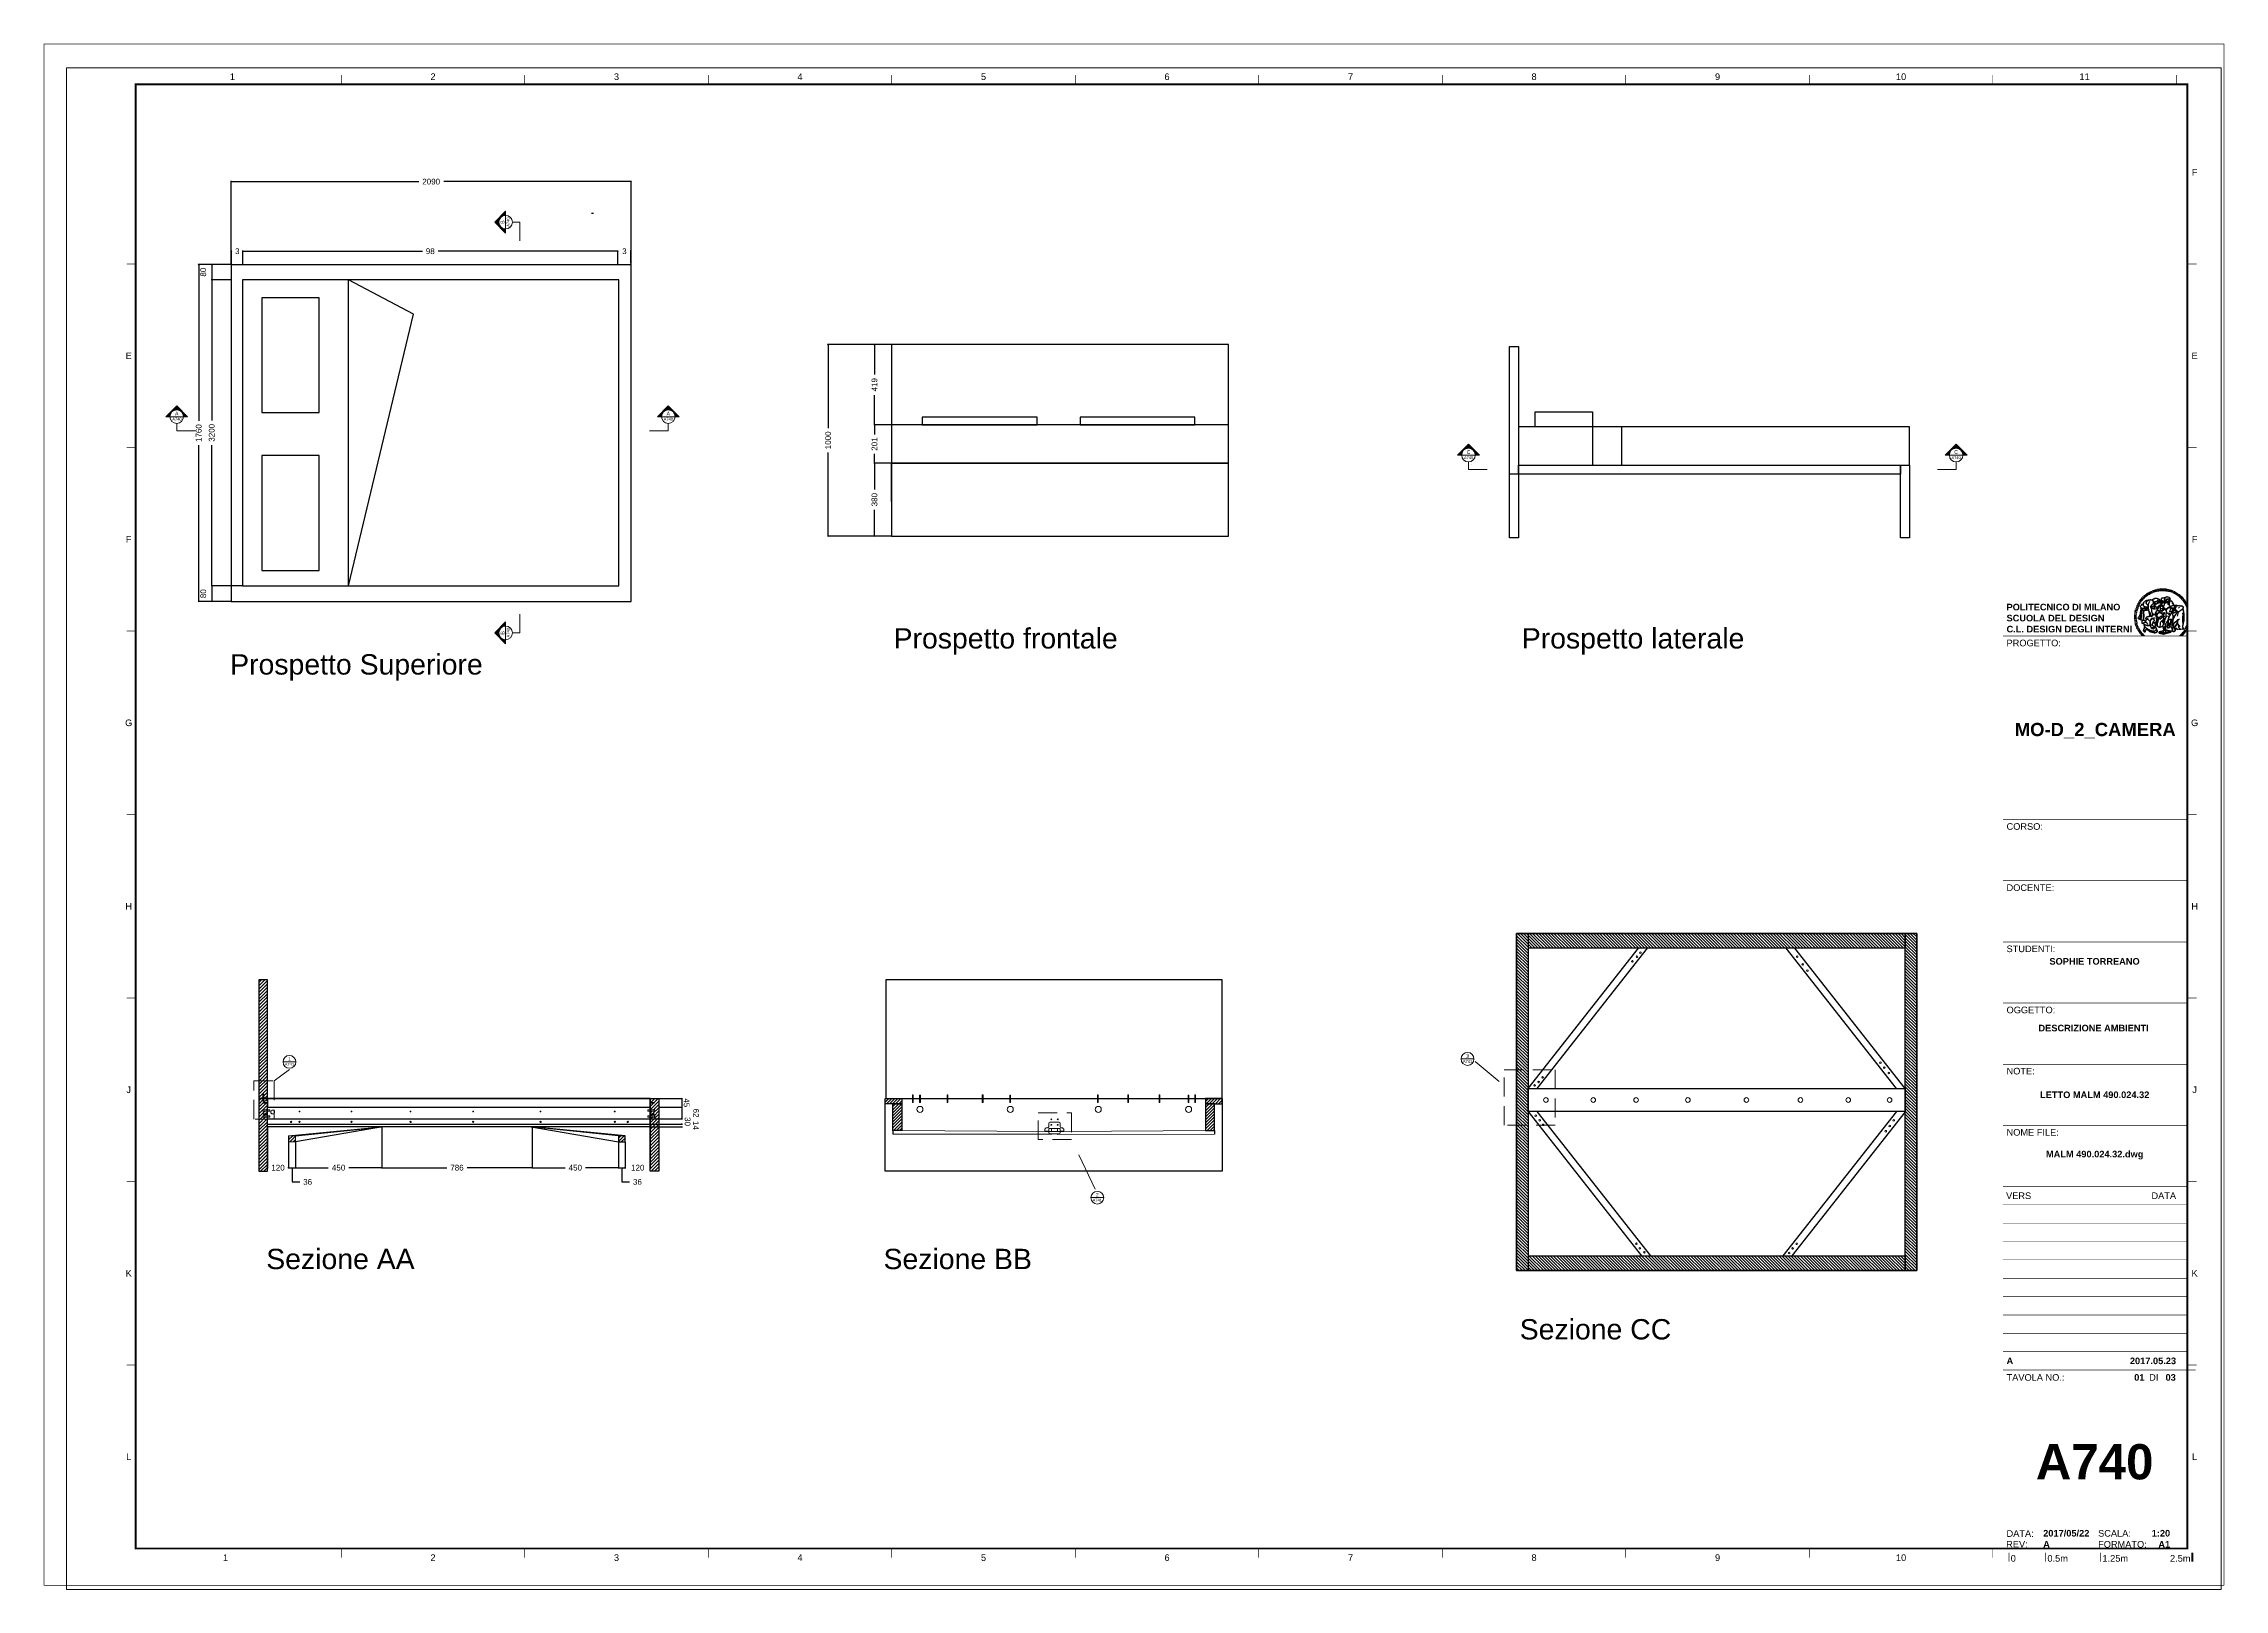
# Paper-space layout 'A740' of a CAD drawing. Header units: millimetres. Extents: x 7 to 577, y -1 to 403.
# The model-space entities are those that its viewports show. They can reach past a viewport. Long polylines and large blocks are cut down to what shows.
import ezdxf
from ezdxf.enums import TextEntityAlignment as Align

# ---------------------------------------------------------------- set-up
doc = ezdxf.new("R2010")
doc.units = ezdxf.units.MM
doc.header["$MEASUREMENT"] = 0
doc.set_wipeout_variables(frame=1)
doc.linetypes.add('DASHDOT', pattern=[1, 0.5, -0.25, 0, -0.25])
doc.linetypes.add('HIDDEN', pattern=[0.375, 0.25, -0.125])
for name, color, linetype, lineweight in [('A-ANNO-SYMB', 3, 'Continuous', 18), ('Arredi', 3, 'Continuous', 30), ('Dettagli', 210, 'Continuous', 5), ('qqqq', 5, 'Continuous', 30), ('qqqqq', 2, 'Continuous', 9), ('quote', 1, 'Continuous', 9), ('Simbologia', 2, 'DASHDOT', 18), ('Tratteggi', 2, 'HIDDEN', 15)]:
    doc.layers.add(name, color=color, linetype=linetype, lineweight=lineweight)
doc.layers.add('G-ANNO-TTLB', color=3, linetype='Continuous')
doc.layers.add('Testo', color=1, linetype='Continuous')
doc.layers.add('linee guida', color=210, linetype='Continuous', plot=False)
doc.layers.get('quote').off()
doc.styles.add('ARIAL', font='Arial.ttf')
doc.styles.add('ARIAL-BOLD', font='Arial Bold.ttf')
doc.styles.add('E-ARIAL', font='Arial.ttf')
doc.styles.get("Standard").update_dxf_attribs({"font": 'Arial.ttf'})
doc.dimstyles.get("Standard").update_dxf_attribs({"dimtxt": 1.5, "dimasz": 0.18, "dimexe": 0.18, "dimexo": 0.0625, "dimgap": 1, "dimtad": 0, "dimtih": 1, "dimtoh": 1, "dimdec": 0, "dimzin": 0, "dimdsep": 46, "dimtxsty": 'Standard', "dimblk": 'OBLIQUE', "dimblk1": 'OBLIQUE', "dimblk2": 'OBLIQUE', "dimcen": 0.09, "dimadec": 0, "dimazin": 0, "dimtfac": 1, "dimtdec": 0, "dimtofl": 0, "dimtmove": 0, "dimatfit": 3, "dimldrblk": 'OBLIQUE', "dimfxl": 1, "dimtolj": 1, "dimtzin": 0, "dimarcsym": 0})
pattern_1 = [(45, (-5973.249, 0), (-7.954951, 7.954951), [])]
pattern_2 = [(315, (4611.749, 19039.643), (7.954951, 7.954951), [])]

psp = doc.layouts.new('A740')

msp = doc.modelspace()

# ---------------------------------------------------------------- texts
at = {"layer": 'Testo', "attachment_point": 1}
for s, insert, char_height in [('Prospetto frontale', (2765.8, 5094.3), 106.205), ('Prospetto laterale', (6047.8, 5094.3), 106.205), ('Prospetto Superiore', (-700, 4958.1), 106.205), ('Sezione AA', (-511.5, 1851.5), 106.21), ('Sezione BB', (2713.3, 1851.5), 106.21), ('Sezione CC', (6036.9, 1484.1), 106.21)]:
    msp.add_mtext_dynamic_manual_height_columns(s, width=1421.229, gutter_width=25, heights=[0], dxfattribs=dict(at, insert=insert, char_height=char_height))

# ---------------------------------------------------------------- blocks, each defined once
blk = doc.blocks.new('logoPolimi')
for p, q in [((-1.49, 1.84), (-1.36, 1.68)), ((-1.41, 1.91), (-1.28, 1.74)), ((-1.32, 1.97), (-1.2, 1.8)), ((-1.22, 2.03), (-1.11, 1.85)), ((-1.13, 2.09), (-1.03, 1.9)), ((-1.03, 2.14), (-0.94, 1.95)), ((-0.93, 2.18), (-0.84, 1.99)), ((-0.83, 2.22), (-0.75, 2.03)), ((-0.72, 2.26), (-0.66, 2.06)), ((-0.61, 2.29), (-0.56, 2.09)), ((-0.51, 2.32), (-0.46, 2.11)), ((-0.4, 2.34), (-0.36, 2.13)), ((-0.29, 2.35), (-0.26, 2.14)), ((-0.18, 2.36), (-0.16, 2.15)), ((-0.07, 2.37), (-0.06, 2.16)), ((0.04, 2.37), (0.04, 2.16)), ((0.15, 2.36), (0.14, 2.16)), ((0.26, 2.36), (0.24, 2.15)), ((0.37, 2.34), (0.34, 2.13)), ((0.48, 2.32), (0.44, 2.12)), ((0.59, 2.3), (0.54, 2.09)), ((0.69, 2.27), (0.63, 2.07)), ((0.8, 2.23), (0.73, 2.03)), ((0.9, 2.19), (0.82, 2)), ((1, 2.15), (0.91, 1.96)), ((1.1, 2.1), (1, 1.91)), ((1.2, 2.04), (1.09, 1.86)), ((1.29, 1.99), (1.18, 1.81)), ((1.38, 1.92), (1.26, 1.75)), ((1.47, 1.86), (1.34, 1.69)), ((-2.37, 0.12), (-2.16, 0.11)), ((-2.37, 0.01), (-2.16, 0.01)), ((-2.36, 0.23), (-2.15, 0.21)), ((-2.35, 0.34), (-2.14, 0.31)), ((-2.33, 0.45), (-2.12, 0.41)), ((-2.3, 0.55), (-2.1, 0.51)), ((-2.28, 0.66), (-2.07, 0.6)), ((-2.24, 0.77), (-2.04, 0.7)), ((-2.2, 0.87), (-2.01, 0.79)), ((-2.16, 0.97), (-1.97, 0.89)), ((-2.11, 1.07), (-1.93, 0.98)), ((-2.06, 1.17), (-1.88, 1.07)), ((-2.01, 1.26), (-1.83, 1.15)), ((-1.94, 1.36), (-1.77, 1.24)), ((-1.88, 1.45), (-1.71, 1.32)), ((-1.84, 0.03), (-1.82, 0.35)), ((-1.81, 1.53), (-1.65, 1.4)), ((-1.74, 1.61), (-1.58, 1.47)), ((-1.73, 0.59), (-1.73, 0.59)), ((-1.73, 0.59), (-1.73, 0.59)), ((-1.66, 1.69), (-1.51, 1.54)), ((-1.65, 0.57), (-1.65, 0.57)), ((-1.59, 1.12), (-1.59, 1.12)), ((-1.58, 1.77), (-1.44, 1.61)), ((-1.51, 0.55), (-1.51, 0.55)), ((-1.51, 0.55), (-1.51, 0.55)), ((-1.31, 0.79), (-1.21, 0.75)), ((-1.21, 0.75), (-1.31, 0.79)), ((-1.21, 0.75), (-1.31, 0.79)), ((-1.21, 0.75), (-1.21, 0.75)), ((-1.21, 0.75), (-1.21, 0.75)), ((-1.19, 0.76), (-1.19, 0.76)), ((-1.19, 0.76), (-1.19, 0.76)), ((-1.17, 0.99), (-1.18, 0.99)), ((-1.18, 0.99), (-1.17, 0.99)), ((-1.16, 0.57), (-1.16, 0.57)), ((-1.16, 0.57), (-1.16, 0.57)), ((-1.1, 0.01), (-0.99, 0.06)), ((-0.99, 0.06), (-1.1, 0.01)), ((-0.99, 0.06), (-1.1, 0.01)), ((-0.99, 0.06), (-0.99, 0.06)), ((-0.99, 0.06), (-0.99, 0.06)), ((-0.97, 0.79), (-0.98, 0.79)), ((-0.89, 0.84), (-0.97, 0.79)), ((-0.97, 0.79), (-0.89, 0.84)), ((-0.96, 1.41), (-0.96, 1.41)), ((-0.96, 1.41), (-0.96, 1.41)), ((-0.89, 0.84), (-0.82, 0.87)), ((-0.82, 0.87), (-0.89, 0.84)), ((-0.89, 0.84), (-0.82, 0.87)), ((-0.88, 0.83), (-0.89, 0.84)), ((-0.85, 1.39), (-0.85, 1.39)), ((-0.85, 1.39), (-0.85, 1.39)), ((-0.84, 0.14), (-0.84, 0.14)), ((-0.77, 1.08), (-0.78, 1.08)), ((-0.78, 1.08), (-0.77, 1.08)), ((-0.61, 1.12), (-0.77, 1.08)), ((-0.77, 1.08), (-0.61, 1.12)), ((-0.77, 1.08), (-0.61, 1.12)), ((-0.75, 1.3), (-0.76, 1.29)), ((-0.76, 1.29), (-0.75, 1.3)), ((-0.65, 0.99), (-0.7, 0.96)), ((-0.69, 0.18), (-0.68, 0.18)), ((-0.66, 0.93), (-0.66, 0.93)), ((-0.66, 0.93), (-0.64, 0.93)), ((-0.66, 0.93), (-0.66, 0.93)), ((-0.66, 0.93), (-0.66, 0.93)), ((-0.63, 1.01), (-0.63, 1.01)), ((-0.63, 1.01), (-0.62, 1.01)), ((-0.63, 0.66), (-0.63, 0.66)), ((-0.6, 1.12), (-0.61, 1.12)), ((-0.61, 1.12), (-0.6, 1.12)), ((-0.61, 1.12), (-0.6, 1.12)), ((-0.61, 0.86), (-0.57, 0.85)), ((-0.57, 0.85), (-0.61, 0.86)), ((-0.61, 0.86), (-0.57, 0.85)), ((-0.53, 1.08), (-0.6, 1.12)), ((-0.6, 1.12), (-0.6, 1.11)), ((-0.6, 1.12), (-0.53, 1.08)), ((-0.57, 0.8), (-0.59, 0.8)), ((-0.57, 0.85), (-0.53, 0.84)), ((-0.57, 0.85), (-0.57, 0.85)), ((-0.57, 0.85), (-0.57, 0.85)), ((-0.57, 0.85), (-0.53, 0.84)), ((-0.56, 0.29), (-0.49, 0.48)), ((-0.56, 0.14), (-0.56, 0.29)), ((-0.5, 0.11), (-0.56, 0.14)), ((-0.53, 0.84), (-0.51, 0.84)), ((-0.53, 0.84), (-0.51, 0.84)), ((-0.53, 0.84), (-0.53, 0.84)), ((-0.51, 0.11), (-0.51, 0.11)), ((-0.51, 0.11), (-0.51, 0.11)), ((-0.34, 0.33), (-0.5, 0.11)), ((-0.49, 0.48), (-0.41, 0.55)), ((-0.42, 0.8), (-0.47, 0.79)), ((-0.42, 0.8), (-0.47, 0.79)), ((-0.47, 0.79), (-0.45, 0.76)), ((-0.47, 0.79), (-0.45, 0.76)), ((-0.45, 1.14), (-0.42, 1.11)), ((-0.42, 1.26), (-0.36, 1.22)), ((-0.41, 0.55), (-0.34, 0.49)), ((-0.4, 1.37), (-0.38, 1.38)), ((-0.39, 1.37), (-0.4, 1.37)), ((-0.35, 1.33), (-0.4, 1.37)), ((-0.39, 1.24), (-0.4, 1.23)), ((-0.38, 1.14), (-0.38, 1.14)), ((-0.34, 0.49), (-0.09, 0.48)), ((-0.16, 0.32), (-0.34, 0.33)), ((-0.14, 0.32), (-0.31, 0.34)), ((-0.28, 1.3), (-0.29, 1.3)), ((-0.28, 1.3), (-0.28, 1.3)), ((-0.16, 1.24), (-0.16, 1.25)), ((-0.16, 1.25), (-0.16, 1.25)), ((-0.16, 0.49), (-0.14, 0.64)), ((-0.06, 0.27), (-0.16, 0.32)), ((-0.1, 0.88), (-0.09, 0.87)), ((-0.08, 1.37), (-0.08, 1.38)), ((-0.08, 1.23), (-0.05, 1.21)), ((-0.05, 1.21), (-0.08, 1.23)), ((-0.08, 1.23), (-0.05, 1.21)), ((-0.03, 0.26), (-0.06, 0.27)), ((-0.05, 1.21), (-0.04, 1.21)), ((-0.04, 1.21), (-0.05, 1.21)), ((-0.04, 1.21), (-0.04, 1.21)), ((-0.04, 1.21), (-0.04, 1.21)), ((-0.04, 0.48), (-0.03, 0.26)), ((0.03, 1.15), (0.03, 1.15)), ((0.03, 0.66), (0.03, 0.67)), ((0.07, 0.58), (0.07, 0.57)), ((0.1, 1.18), (0.1, 1.18)), ((0.1, 0.84), (0.1, 0.84)), ((0.13, 1.32), (0.17, 1.19)), ((0.14, 0.71), (0.34, 0.65)), ((0.31, 0.56), (0.17, 0.63)), ((0.27, 1.61), (0.27, 1.61)), ((0.27, 1.61), (0.27, 1.61)), ((0.27, 1.61), (0.27, 1.61)), ((0.29, 1.29), (0.29, 1.29)), ((0.29, 1.29), (0.29, 1.29)), ((0.29, 1.29), (0.29, 1.29)), ((0.29, 1.29), (0.29, 1.29)), ((0.33, 0.49), (0.34, 0.49)), ((0.33, 0.03), (0.35, 0.03)), ((0.33, 0.03), (0.35, 0.03)), ((0.34, 0.65), (0.34, 0.64)), ((0.35, 0.03), (0.57, 0.06)), ((0.35, 0.03), (0.57, 0.06)), ((0.35, 0.03), (0.35, 0.03)), ((0.35, 0.03), (0.35, 0.03)), ((0.38, 1.36), (0.37, 1.35)), ((0.38, 0.34), (0.37, 0.34)), ((0.38, 0.34), (0.38, 0.34)), ((0.43, 0.67), (0.39, 0.64)), ((0.49, 1.05), (0.51, 1.13)), ((0.51, 1.13), (0.49, 1.05)), ((0.49, 1.05), (0.51, 1.13)), ((0.51, 1.31), (0.5, 1.29)), ((0.51, 1.13), (0.52, 1.23)), ((0.52, 1.23), (0.51, 1.23)), ((0.51, 1.23), (0.52, 1.23)), ((0.52, 1.23), (0.51, 1.13)), ((0.51, 1.13), (0.52, 1.23)), ((0.52, 1.24), (0.6, 1.37)), ((0.52, 1.23), (0.6, 1.36)), ((0.6, 1.36), (0.52, 1.23)), ((0.52, 1.23), (0.52, 1.23)), ((0.52, 1.23), (0.52, 1.24)), ((0.52, 1.23), (0.52, 1.23)), ((0.55, 1.07), (0.53, 1.06)), ((0.53, 1.04), (0.53, 1.06)), ((0.53, 1.05), (0.53, 1.04)), ((0.54, 0.3), (0.63, 0.32)), ((0.54, -0.08), (0.61, 0.06)), ((0.61, 0.06), (0.54, -0.08)), ((0.54, -0.08), (0.61, 0.06)), ((0.56, 0.19), (0.59, 0.21)), ((0.57, 1.07), (0.57, 1.07)), ((0.57, 1.07), (0.57, 1.07)), ((0.57, 1.07), (0.57, 1.07)), ((0.57, 1.07), (0.57, 1.07)), ((0.57, 1.07), (0.57, 1.07)), ((0.57, 1.07), (0.57, 1.07)), ((0.57, 1.07), (0.57, 1.07)), ((0.58, 0.3), (0.59, 0.29)), ((0.59, 0.78), (0.59, 0.79)), ((0.59, 0.79), (0.59, 0.79)), ((0.59, 0.79), (0.59, 0.79)), ((0.59, 0.79), (0.59, 0.78)), ((0.61, 0.06), (0.6, 0.07)), ((0.6, 0.07), (0.61, 0.06)), ((0.61, 0.06), (0.61, 0.07)), ((0.62, 0.21), (0.65, 0.22)), ((0.64, 1.37), (0.65, 1.37)), ((0.69, 0.86), (0.68, 0.86)), ((0.68, 0.86), (0.69, 0.86)), ((0.68, 0.76), (0.68, 0.76)), ((0.76, 0.26), (0.76, 0.26)), ((0.82, 0.35), (0.84, 0.36)), ((0.82, 0.35), (0.82, 0.35)), ((0.84, 0.36), (0.84, 0.37)), ((0.85, 0.34), (1.05, 0.35)), ((0.93, 1.05), (0.93, 1.05)), ((0.93, 1.05), (0.93, 1.05)), ((0.93, 1.05), (0.93, 1.04)), ((0.93, 1.05), (0.93, 1.05)), ((0.97, 0.66), (0.96, 0.66)), ((1.01, 0.97), (0.98, 0.96)), ((1.17, 0.96), (1.17, 0.95)), ((1.17, 0.95), (1.17, 0.95)), ((1.34, 0.37), (1.26, 0.04)), ((1.27, 0.37), (1.27, 0.38)), ((1.28, 0.95), (1.28, 0.95)), ((1.37, 0.73), (1.46, 0.81)), ((1.41, 0.4), (1.41, 0.41)), ((1.56, 1.79), (1.42, 1.63)), ((1.64, 1.71), (1.49, 1.56)), ((1.49, 0.9), (1.57, 0.92)), ((1.72, 1.63), (1.56, 1.49)), ((1.67, 0.6), (1.57, 0.53)), ((1.79, 1.55), (1.63, 1.41)), ((1.86, 1.47), (1.7, 1.34)), ((1.93, 1.38), (1.76, 1.26)), ((1.99, 1.29), (1.81, 1.17)), ((2.05, 1.19), (1.87, 1.09)), ((2.1, 1.1), (1.92, 1)), ((2.15, 1), (1.96, 0.91)), ((2.19, 0.9), (2, 0.82)), ((2.23, 0.79), (2.04, 0.72)), ((2.27, 0.69), (2.07, 0.63)), ((2.3, 0.58), (2.09, 0.53)), ((2.32, 0.47), (2.12, 0.43)), ((2.34, 0.37), (2.13, 0.33)), ((2.36, 0.26), (2.15, 0.23)), ((2.37, 0.15), (2.16, 0.13)), ((2.37, 0.04), (2.16, 0.03)), ((-2.37, -0.1), (-2.16, -0.09)), ((-2.36, -0.21), (-2.15, -0.19)), ((-2.35, -0.32), (-2.14, -0.29)), ((-2.33, -0.43), (-2.12, -0.39)), ((-2.31, -0.54), (-2.1, -0.49)), ((-2.28, -0.65), (-2.08, -0.59)), ((-2.25, -0.75), (-2.05, -0.69)), ((-2.21, -0.86), (-2.02, -0.78)), ((-2.17, -0.96), (-1.98, -0.87)), ((-2.12, -1.06), (-1.93, -0.96)), ((-2.07, -1.16), (-1.89, -1.05)), ((-2.04, -0.15), (-1.97, -0.2)), ((-2.01, -1.25), (-1.84, -1.14)), ((-1.95, -1.34), (-1.78, -1.22)), ((-1.89, -1.43), (-1.72, -1.31)), ((-1.82, -1.52), (-1.66, -1.38)), ((-1.75, -1.6), (-1.59, -1.46)), ((-1.67, -1.68), (-1.52, -1.53)), ((-1.58, -0.12), (-1.6, -0.18)), ((-1.6, -0.18), (-1.58, -0.28)), ((-1.57, -0.54), (-1.59, -0.54)), ((-1.59, -0.54), (-1.59, -0.54)), ((-1.59, -1.76), (-1.45, -1.6)), ((-1.56, -0.32), (-1.56, -0.31)), ((-1.56, -0.31), (-1.56, -0.31)), ((-1.53, -0.65), (-1.53, -0.65)), ((-1.53, -0.65), (-1.53, -0.65)), ((-1.51, -1.83), (-1.37, -1.67)), ((-1.48, -0.86), (-1.48, -0.85)), ((-1.42, -0.37), (-1.42, -0.37)), ((-1.42, -1.9), (-1.29, -1.73)), ((-1.38, -0.46), (-1.38, -0.46)), ((-1.33, -1.96), (-1.21, -1.79)), ((-1.31, -0.24), (-1.31, -0.23)), ((-1.31, -0.23), (-1.31, -0.24)), ((-1.23, -0.19), (-1.23, -0.19)), ((-1.23, -0.19), (-1.23, -0.19)), ((-1.23, -0.19), (-1.23, -0.19)), ((-1.23, -0.19), (-1.23, -0.19)), ((-1.01, -0.39), (-1.02, -0.39)), ((-1.02, -0.39), (-1.01, -0.39)), ((-1.02, -0.7), (-1.02, -0.7)), ((-1.02, -0.7), (-1.02, -0.7)), ((-1.02, -0.7), (-1.02, -0.7)), ((-0.79, -0.51), (-0.83, -0.58)), ((-0.83, -0.58), (-0.79, -0.51)), ((-0.83, -0.58), (-0.79, -0.51)), ((-0.78, -1.05), (-0.83, -0.94)), ((-0.83, -0.94), (-0.78, -1.05)), ((-0.83, -0.94), (-0.83, -0.94)), ((-0.83, -0.94), (-0.78, -1.05)), ((-0.82, -1.23), (-0.82, -1.23)), ((-0.82, -1.23), (-0.77, -1.23)), ((-0.77, -1.23), (-0.82, -1.23)), ((-0.82, -1.23), (-0.82, -1.23)), ((-0.77, -1.23), (-0.82, -1.23)), ((-0.75, -0.96), (-0.8, -0.89)), ((-0.8, -0.89), (-0.79, -0.92)), ((-0.79, -0.92), (-0.8, -0.89)), ((-0.8, -0.89), (-0.75, -0.96)), ((-0.79, -0.92), (-0.8, -0.89)), ((-0.8, -0.89), (-0.8, -0.89)), ((-0.8, -0.89), (-0.75, -0.96)), ((-0.79, -0.92), (-0.78, -0.95)), ((-0.78, -0.95), (-0.79, -0.92)), ((-0.78, -0.95), (-0.79, -0.92)), ((-0.77, -0.49), (-0.78, -0.48)), ((-0.78, -0.48), (-0.77, -0.49)), ((-0.78, -0.95), (-0.76, -1)), ((-0.76, -1), (-0.78, -0.95)), ((-0.76, -1), (-0.78, -0.95)), ((-0.71, -0.89), (-0.75, -0.87)), ((-0.75, -0.87), (-0.71, -0.89)), ((-0.75, -0.87), (-0.71, -0.89)), ((-0.72, -1.01), (-0.75, -0.96)), ((-0.75, -0.96), (-0.72, -1.01)), ((-0.75, -0.96), (-0.72, -1.01)), ((-0.64, -0.93), (-0.71, -0.89)), ((-0.71, -0.89), (-0.64, -0.93)), ((-0.71, -0.89), (-0.64, -0.93)), ((-0.66, -0.53), (-0.66, -0.53)), ((-0.66, -0.53), (-0.66, -0.53)), ((-0.66, -0.53), (-0.66, -0.53)), ((-0.39, -0.81), (-0.51, -0.69)), ((-0.51, -1.04), (-0.5, -1.04)), ((-0.48, -0.42), (-0.48, -0.42)), ((-0.48, -0.42), (-0.48, -0.42)), ((-0.48, -0.42), (-0.48, -0.42)), ((-0.41, -0.51), (-0.41, -0.51)), ((-0.38, -0.05), (-0.39, -0.12)), ((-0.39, -0.12), (-0.37, -0.1)), ((-0.35, -0.14), (-0.37, -0.08)), ((-0.37, -0.09), (-0.37, -0.09)), ((-0.33, -0.12), (-0.35, -0.14)), ((-0.32, -0.14), (-0.35, -0.14)), ((-0.35, -0.18), (-0.34, -0.22)), ((-0.34, -0.08), (-0.29, -0.16)), ((-0.34, -0.22), (-0.34, -0.22)), ((-0.27, -0.17), (-0.32, -0.14)), ((-0.25, -0.91), (-0.26, -0.9)), ((-0.26, -1.29), (0.1, -1.2)), ((0.1, -1.2), (-0.26, -1.29)), ((0.08, -1.4), (-0.26, -1.29)), ((-0.26, -1.29), (0.08, -1.4)), ((-0.26, -1.38), (-0.26, -1.29)), ((-0.26, -1.29), (-0.26, -1.29)), ((-0.26, -1.29), (-0.26, -1.38)), ((-0.26, -1.29), (0.08, -1.4)), ((-0.26, -1.29), (-0.26, -1.29)), ((0.08, -1.49), (-0.26, -1.38)), ((-0.26, -1.38), (0.09, -1.49)), ((-0.14, -0.15), (-0.16, -0.13)), ((-0.11, -0.04), (-0.12, -0.05)), ((-0.04, -0.41), (-0.01, -0.44)), ((-0.01, -0.44), (-0.04, -0.41)), ((-0.04, -0.41), (-0.01, -0.44)), ((0.07, -0.84), (0.07, -0.84)), ((0.07, -0.84), (0.07, -0.84)), ((0.1, -1.2), (0.08, -1.32)), ((0.08, -1.32), (0.13, -1.2)), ((0.08, -1.4), (0.72, -1.22)), ((0.72, -1.22), (0.08, -1.4)), ((0.08, -1.4), (0.72, -1.22)), ((0.72, -1.31), (0.08, -1.49)), ((0.08, -1.44), (0.08, -1.4)), ((0.08, -1.4), (0.08, -1.44)), ((0.08, -1.4), (0.08, -1.49)), ((0.08, -1.49), (0.08, -1.44)), ((0.08, -1.44), (0.08, -1.44)), ((0.08, -1.44), (0.08, -1.45)), ((0.08, -1.45), (0.08, -1.46)), ((0.08, -1.46), (0.08, -1.49)), ((0.1, -1.01), (0.09, -0.86)), ((0.1, -1.01), (0.09, -0.86)), ((0.09, -1.49), (0.72, -1.31)), ((0.1, -1.2), (0.12, -1.04)), ((0.12, -1.04), (0.1, -1.2)), ((0.13, -1.2), (0.1, -1.2)), ((0.1, -1.2), (0.13, -1.2)), ((0.13, -1.2), (0.1, -1.2)), ((0.1, -1.2), (0.1, -1.2)), ((0.11, -0.44), (0.11, -0.44)), ((0.11, -0.44), (0.11, -0.44)), ((0.12, -0.21), (0.12, -0.21)), ((0.12, -0.21), (0.12, -0.21)), ((0.12, -0.21), (0.12, -0.21)), ((0.12, -0.21), (0.12, -0.21)), ((0.12, -0.21), (0.12, -0.21)), ((0.12, -0.21), (0.12, -0.21)), ((0.12, -0.21), (0.12, -0.21)), ((0.12, -0.21), (0.12, -0.21)), ((0.12, -0.21), (0.12, -0.21)), ((0.12, -0.21), (0.12, -0.21)), ((0.12, -0.21), (0.12, -0.21)), ((0.12, -0.21), (0.12, -0.21)), ((0.12, -0.21), (0.12, -0.21)), ((0.12, -0.56), (0.14, -0.53)), ((0.14, -0.53), (0.12, -0.56)), ((0.12, -0.56), (0.14, -0.53)), ((0.12, -1.04), (0.12, -1.04)), ((0.12, -1.04), (0.12, -1.04)), ((0.12, -1.04), (0.12, -1.04)), ((0.21, -0.99), (0.13, -1.2)), ((0.13, -1.2), (0.21, -0.99)), ((0.36, -1.14), (0.13, -1.2)), ((0.13, -1.2), (0.26, -1.17)), ((0.14, -0.53), (0.16, -0.49)), ((0.16, -0.49), (0.14, -0.53)), ((0.14, -0.53), (0.16, -0.49)), ((0.16, -0.49), (0.16, -0.49)), ((0.16, -0.49), (0.16, -0.49)), ((0.28, -1.19), (0.21, -0.99)), ((0.21, -0.99), (0.31, -1.27)), ((0.24, -0.17), (0.24, -0.16)), ((0.24, -0.16), (0.24, -0.17)), ((0.25, -0.84), (0.25, -0.88)), ((0.25, -0.88), (0.25, -0.84)), ((0.25, -0.88), (0.25, -0.84)), ((0.25, -0.88), (0.29, -1.17)), ((0.26, -0.88), (0.25, -0.88)), ((0.31, -1.27), (0.25, -0.88)), ((0.26, -1.17), (0.28, -1.16)), ((0.28, -1.16), (0.36, -1.14)), ((0.29, -1.17), (0.28, -1.19)), ((0.36, -1.14), (0.72, -1.22)), ((0.72, -1.22), (0.36, -1.14)), ((0.49, -0.31), (0.49, -0.31)), ((0.49, -0.31), (0.49, -0.31)), ((0.5, -0.27), (0.5, -0.27)), ((0.51, -0.27), (0.51, -0.27)), ((0.72, -0.81), (0.75, -0.89)), ((0.72, -1.22), (0.72, -1.31)), ((0.72, -1.31), (0.72, -1.22)), ((0.74, -0.23), (0.74, -0.23)), ((0.74, -0.23), (0.75, -0.24)), ((0.75, -0.23), (0.75, -0.23)), ((0.86, -0.25), (0.82, -0.34)), ((0.87, -0.22), (0.86, -0.23)), ((0.87, -0.22), (0.86, -0.25)), ((0.96, -0.58), (0.96, -0.57)), ((1.05, -1.05), (1.04, -1.05)), ((1.28, -2), (1.17, -1.82)), ((1.37, -1.93), (1.25, -1.76)), ((1.31, -0.27), (1.3, -0.26)), ((1.3, -0.26), (1.3, -0.26)), ((1.3, -0.26), (1.3, -0.26)), ((1.3, -0.26), (1.31, -0.27)), ((1.3, -0.26), (1.3, -0.26)), ((1.46, -1.87), (1.33, -1.7)), ((1.54, -1.8), (1.41, -1.64)), ((1.63, -1.72), (1.48, -1.57)), ((1.71, -1.65), (1.55, -1.5)), ((1.78, -1.57), (1.62, -1.43)), ((1.85, -1.48), (1.69, -1.35)), ((1.92, -1.39), (1.75, -1.27)), ((1.98, -1.3), (1.81, -1.19)), ((2.04, -1.21), (1.86, -1.1)), ((2.09, -1.11), (1.91, -1.01)), ((2.14, -1.01), (1.95, -0.92)), ((2.19, -0.91), (1.99, -0.83)), ((2.23, -0.81), (2.03, -0.74)), ((2.26, -0.7), (2.06, -0.64)), ((2.29, -0.6), (2.09, -0.55)), ((2.32, -0.49), (2.11, -0.45)), ((2.34, -0.38), (2.13, -0.35)), ((2.35, -0.27), (2.15, -0.25)), ((2.37, -0.08), (2.16, -0.07)), ((2.36, -0.16), (2.16, -0.15)), ((-1.24, -2.02), (-1.13, -1.84)), ((-1.14, -2.08), (-1.04, -1.89)), ((-1.04, -2.13), (-0.95, -1.94)), ((-0.94, -2.18), (-0.86, -1.98)), ((-0.84, -2.22), (-0.77, -2.02)), ((-0.74, -2.25), (-0.67, -2.05)), ((-0.63, -2.29), (-0.57, -2.08)), ((-0.52, -2.31), (-0.48, -2.11)), ((-0.42, -2.33), (-0.38, -2.13)), ((-0.31, -2.35), (-0.28, -2.14)), ((-0.2, -2.36), (-0.18, -2.15)), ((-0.09, -2.37), (-0.08, -2.16)), ((0.03, -2.37), (0.02, -2.16)), ((0.14, -2.37), (0.12, -2.16)), ((0.25, -2.36), (0.22, -2.15)), ((0.35, -2.34), (0.32, -2.14)), ((0.46, -2.32), (0.42, -2.12)), ((0.57, -2.3), (0.52, -2.1)), ((0.68, -2.27), (0.62, -2.07)), ((0.78, -2.24), (0.71, -2.04)), ((0.89, -2.2), (0.81, -2)), ((0.99, -2.15), (0.9, -1.96)), ((1.09, -2.11), (0.99, -1.92)), ((1.19, -2.05), (1.08, -1.87))]:
    blk.add_line(p, q)
for points in [[(-1.9, 0.12), (-1.94, 0.02), (-2.05, -0.09), (-2.05, -0.09)], [(-1.86, 0.38), (-1.86, 0.38), (-1.87, 0.19), (-1.9, 0.12)], [(-1.76, 0.6), (-1.76, 0.6), (-1.84, 0.57), (-1.86, 0.38)], [(-1.86, -0.04), (-1.84, 0.02), (-1.84, 0.03), (-1.84, 0.03)], [(-1.82, 0.78), (-1.83, 0.8), (-1.85, 0.86), (-1.83, 0.88)], [(-1.82, 0.78), (-1.83, 0.8), (-1.85, 0.86), (-1.83, 0.88)], [(-1.83, 0.88), (-1.81, 0.9), (-1.76, 0.96), (-1.76, 0.96)], [(-1.83, 0.88), (-1.81, 0.9), (-1.76, 0.96), (-1.76, 0.96)], [(-1.76, 0.6), (-1.83, 0.7), (-1.78, 0.74), (-1.78, 0.74)], [(-1.78, 0.74), (-1.79, 0.74), (-1.83, 0.7), (-1.76, 0.6)], [(-1.78, 0.74), (-1.8, 0.76), (-1.81, 0.78), (-1.82, 0.78)], [(-1.78, 0.74), (-1.8, 0.76), (-1.81, 0.78), (-1.82, 0.78)], [(-1.82, 0.35), (-1.81, 0.5), (-1.73, 0.59), (-1.73, 0.59)], [(-1.82, -0.19), (-1.73, -0.07), (-1.75, 0.14), (-1.75, 0.3)], [(-1.75, 0.33), (-1.75, 0.17), (-1.73, -0.05), (-1.8, -0.17)], [(-1.78, 0.74), (-1.75, 0.72), (-1.72, 0.69), (-1.68, 0.7)], [(-1.68, 0.7), (-1.72, 0.69), (-1.75, 0.72), (-1.78, 0.74)], [(-1.68, 0.7), (-1.72, 0.69), (-1.75, 0.72), (-1.78, 0.74)], [(-1.78, 0.74), (-1.78, 0.74), (-1.78, 0.74), (-1.78, 0.74)], [(-1.76, 0.96), (-1.68, 1.1), (-1.59, 1.12), (-1.59, 1.12)], [(-1.76, 0.96), (-1.68, 1.1), (-1.6, 1.12), (-1.6, 1.12)], [(-1.73, 0.59), (-1.74, 0.59), (-1.75, 0.6), (-1.76, 0.6)], [(-1.73, 0.59), (-1.74, 0.59), (-1.75, 0.6), (-1.76, 0.6)], [(-1.75, 0.3), (-1.76, 0.47), (-1.65, 0.57), (-1.65, 0.57)], [(-1.65, 0.57), (-1.65, 0.57), (-1.76, 0.5), (-1.75, 0.33)], [(-1.65, 0.57), (-1.68, 0.58), (-1.7, 0.58), (-1.73, 0.59)], [(-1.65, 0.57), (-1.68, 0.58), (-1.7, 0.58), (-1.73, 0.59)], [(-1.5, 0.71), (-1.53, 0.74), (-1.61, 0.71), (-1.68, 0.7)], [(-1.68, 0.7), (-1.61, 0.71), (-1.53, 0.73), (-1.5, 0.71)], [(-1.5, 0.71), (-1.53, 0.73), (-1.61, 0.71), (-1.68, 0.7)], [(-1.51, 0.55), (-1.56, 0.56), (-1.61, 0.56), (-1.65, 0.57)], [(-1.65, 0.57), (-1.61, 0.56), (-1.56, 0.56), (-1.51, 0.55)], [(-1.51, 0.55), (-1.56, 0.56), (-1.61, 0.56), (-1.65, 0.57)], [(-1.59, 1.12), (-1.6, 1.06), (-1.61, 0.99), (-1.61, 0.97)], [(-1.61, 0.97), (-1.61, 0.99), (-1.6, 1.06), (-1.59, 1.12)], [(-1.61, 0.97), (-1.61, 0.99), (-1.6, 1.06), (-1.59, 1.12)], [(-1.61, 0.97), (-1.61, 0.95), (-1.56, 0.88), (-1.54, 0.87)], [(-1.54, 0.87), (-1.56, 0.88), (-1.61, 0.95), (-1.61, 0.97)], [(-1.54, 0.87), (-1.56, 0.88), (-1.61, 0.96), (-1.61, 0.97)], [(-1.59, 1.12), (-1.59, 1.13), (-1.59, 1.15), (-1.58, 1.16)], [(-1.59, 1.12), (-1.59, 1.13), (-1.59, 1.15), (-1.58, 1.16)], [(-1.58, 1.16), (-1.57, 1.21), (-1.52, 1.23), (-1.49, 1.25)], [(-1.58, 1.16), (-1.57, 1.21), (-1.52, 1.23), (-1.49, 1.25)], [(-1.58, 0.36), (-1.58, 0.48), (-1.51, 0.55), (-1.51, 0.55)], [(-1.51, 0.55), (-1.51, 0.55), (-1.58, 0.48), (-1.58, 0.36)], [(-1.51, 0.55), (-1.51, 0.55), (-1.58, 0.48), (-1.58, 0.36)], [(-1.55, 0.04), (-1.55, 0.08), (-1.58, 0.25), (-1.58, 0.36)], [(-1.58, 0.36), (-1.58, 0.25), (-1.55, 0.08), (-1.55, 0.04)], [(-1.58, 0.36), (-1.58, 0.25), (-1.55, 0.08), (-1.55, 0.04)], [(-1.58, -0.12), (-1.57, -0.06), (-1.55, 0.02), (-1.55, 0.04)], [(-1.55, 0.04), (-1.55, 0.02), (-1.57, -0.06), (-1.58, -0.12)], [(-1.55, 0.04), (-1.55, 0.02), (-1.56, -0.04), (-1.57, -0.1)], [(-1.54, 0.87), (-1.52, 0.85), (-1.47, 0.83), (-1.44, 0.83)], [(-1.44, 0.83), (-1.47, 0.83), (-1.52, 0.85), (-1.54, 0.87)], [(-1.45, 0.83), (-1.47, 0.83), (-1.52, 0.85), (-1.54, 0.87)], [(-1.51, 0.55), (-1.33, 0.54), (-1.16, 0.57), (-1.16, 0.57)], [(-1.16, 0.57), (-1.16, 0.57), (-1.33, 0.54), (-1.51, 0.55)], [(-1.16, 0.57), (-1.16, 0.57), (-1.33, 0.54), (-1.51, 0.55)], [(-1.5, 0.71), (-1.46, 0.68), (-1.4, 0.62), (-1.33, 0.66)], [(-1.33, 0.66), (-1.4, 0.62), (-1.46, 0.68), (-1.5, 0.71)], [(-1.33, 0.66), (-1.4, 0.62), (-1.46, 0.68), (-1.5, 0.71)], [(-1.49, 1.25), (-1.46, 1.26), (-1.42, 1.33), (-1.39, 1.36)], [(-1.49, 1.25), (-1.46, 1.27), (-1.43, 1.34), (-1.39, 1.36)], [(-1.31, 0.79), (-1.33, 0.79), (-1.42, 0.83), (-1.45, 0.83)], [(-1.44, 0.83), (-1.42, 0.83), (-1.33, 0.79), (-1.31, 0.79)], [(-1.31, 0.79), (-1.33, 0.79), (-1.42, 0.83), (-1.44, 0.83)], [(-1.35, 1.1), (-1.4, 1.17), (-1.36, 1.23), (-1.29, 1.31)], [(-1.29, 1.31), (-1.36, 1.23), (-1.4, 1.17), (-1.35, 1.1)], [(-1.35, 1.1), (-1.4, 1.17), (-1.36, 1.23), (-1.29, 1.31)], [(-1.39, 1.36), (-1.35, 1.38), (-1.26, 1.4), (-1.19, 1.41)], [(-1.39, 1.36), (-1.35, 1.38), (-1.26, 1.4), (-1.19, 1.41)], [(-1.18, 0.99), (-1.24, 0.97), (-1.3, 1.03), (-1.35, 1.1)], [(-1.35, 1.1), (-1.3, 1.03), (-1.24, 0.97), (-1.18, 0.99)], [(-1.18, 1), (-1.24, 0.97), (-1.3, 1.03), (-1.35, 1.1)], [(-1.33, 0.66), (-1.28, 0.7), (-1.23, 0.73), (-1.21, 0.75)], [(-1.21, 0.75), (-1.23, 0.73), (-1.28, 0.7), (-1.33, 0.66)], [(-1.21, 0.75), (-1.23, 0.73), (-1.28, 0.7), (-1.33, 0.66)], [(-1.29, 1.31), (-1.22, 1.39), (-1.01, 1.41), (-0.96, 1.41)], [(-0.96, 1.41), (-1.01, 1.41), (-1.22, 1.39), (-1.29, 1.31)], [(-1.29, 1.31), (-1.22, 1.39), (-1.01, 1.41), (-0.96, 1.41)], [(-1.24, -0.02), (-1.21, -0.01), (-1.1, 0.01), (-1.1, 0.01)], [(-1.1, 0.01), (-1.1, 0.01), (-1.21, -0.01), (-1.24, -0.02)], [(-1.1, 0.01), (-1.1, 0.01), (-1.21, -0.01), (-1.24, -0.02)], [(-1.21, 0.75), (-1.2, 0.75), (-1.19, 0.76), (-1.19, 0.76)], [(-1.19, 0.76), (-1.19, 0.76), (-1.2, 0.75), (-1.21, 0.75)], [(-1.19, 0.76), (-1.19, 0.76), (-1.2, 0.76), (-1.21, 0.75)], [(-1.19, 1.41), (-1.11, 1.43), (-0.97, 1.41), (-0.97, 1.41)], [(-1.19, 1.41), (-1.12, 1.43), (-0.98, 1.41), (-0.98, 1.41)], [(-1.19, 0.76), (-1.19, 0.77), (-1.18, 0.78), (-1.18, 0.79)], [(-1.18, 0.79), (-1.18, 0.78), (-1.19, 0.77), (-1.19, 0.76)], [(-1.19, 0.76), (-1.19, 0.77), (-1.19, 0.78), (-1.18, 0.79)], [(-1.18, 0.68), (-1.18, 0.68), (-1.19, 0.71), (-1.19, 0.76)], [(-1.19, 0.76), (-1.19, 0.71), (-1.18, 0.68), (-1.18, 0.68)], [(-1.18, 0.68), (-1.18, 0.68), (-1.19, 0.71), (-1.19, 0.76)], [(-1.18, 0.97), (-1.18, 0.97), (-1.18, 0.98), (-1.17, 0.99)], [(-1.17, 0.99), (-1.18, 0.98), (-1.18, 0.97), (-1.18, 0.97)], [(-1.18, 0.97), (-1.18, 0.97), (-1.18, 0.98), (-1.17, 0.99)], [(-1.18, 0.79), (-1.17, 0.86), (-1.18, 0.95), (-1.18, 0.97)], [(-1.18, 0.97), (-1.18, 0.95), (-1.17, 0.86), (-1.18, 0.79)], [(-1.18, 0.79), (-1.17, 0.86), (-1.18, 0.95), (-1.18, 0.97)], [(-1.16, 0.57), (-1.17, 0.6), (-1.18, 0.64), (-1.18, 0.68)], [(-1.18, 0.68), (-1.18, 0.64), (-1.17, 0.6), (-1.16, 0.57)], [(-1.16, 0.57), (-1.17, 0.6), (-1.18, 0.64), (-1.18, 0.68)], [(-1.17, 0.99), (-1.17, 1.03), (-1.16, 1.09), (-1.14, 1.13)], [(-1.09, 0.42), (-1.1, 0.44), (-1.14, 0.48), (-1.16, 0.57)], [(-1.16, 0.57), (-1.14, 0.48), (-1.1, 0.44), (-1.09, 0.42)], [(-1.09, 0.42), (-1.1, 0.44), (-1.14, 0.48), (-1.16, 0.57)], [(-1.14, 1.13), (-1.12, 1.18), (-1.05, 1.31), (-1.05, 1.31)], [(-1.12, 0.46), (-1.12, 0.46), (-1.13, 0.38), (-1.11, 0.26)], [(-1.11, 0.26), (-1.08, 0.14), (-1.05, 0.03), (-1.05, 0.03)], [(-1.02, 0.32), (-1.02, 0.32), (-1.08, 0.4), (-1.09, 0.42)], [(-1.09, 0.42), (-1.08, 0.4), (-1.02, 0.32), (-1.02, 0.32)], [(-1.02, 0.32), (-1.02, 0.32), (-1.08, 0.4), (-1.09, 0.42)], [(-0.98, 0.2), (-0.98, 0.21), (-1.02, 0.32), (-1.02, 0.32)], [(-1.02, 0.32), (-1.02, 0.32), (-0.98, 0.21), (-0.98, 0.2)], [(-0.98, 0.2), (-0.98, 0.21), (-1.02, 0.32), (-1.02, 0.32)], [(-1.01, 0.12), (-1, 0.16), (-0.98, 0.19), (-0.98, 0.2)], [(-0.98, 0.2), (-0.98, 0.19), (-1, 0.16), (-1.01, 0.12)], [(-1.01, 0.12), (-1, 0.16), (-0.98, 0.19), (-0.98, 0.2)], [(-0.99, 0.06), (-1, 0.07), (-1.01, 0.1), (-1.01, 0.12)], [(-1.01, 0.12), (-1.01, 0.1), (-1, 0.07), (-0.99, 0.06)], [(-0.99, 0.06), (-1, 0.07), (-1.01, 0.1), (-1.01, 0.12)], [(-0.99, 0.06), (-0.99, 0.06), (-0.99, 0.06), (-0.98, 0.05)], [(-0.98, 0.05), (-0.99, 0.06), (-0.99, 0.06), (-0.99, 0.06)], [(-0.99, 0.05), (-0.99, 0.06), (-0.99, 0.06), (-0.99, 0.06)], [(-0.95, 0.02), (-0.96, 0.03), (-0.97, 0.04), (-0.99, 0.05)], [(-0.98, 1.41), (-0.98, 1.41), (-0.97, 1.41), (-0.96, 1.41)], [(-0.98, 0.81), (-0.94, 0.85), (-0.92, 0.93), (-0.91, 0.97)], [(-0.91, 0.97), (-0.92, 0.93), (-0.94, 0.85), (-0.98, 0.81)], [(-0.91, 0.97), (-0.92, 0.93), (-0.94, 0.85), (-0.98, 0.81)], [(-0.98, 0.79), (-0.98, 0.81), (-0.98, 0.81), (-0.98, 0.81)], [(-0.98, 0.81), (-0.98, 0.81), (-0.98, 0.81), (-0.98, 0.79)], [(-0.98, 0.81), (-0.98, 0.81), (-0.98, 0.81), (-0.98, 0.79)], [(-0.98, 0.79), (-0.98, 0.79), (-0.98, 0.78), (-0.97, 0.77)], [(-0.98, 0.79), (-0.98, 0.79), (-0.98, 0.78), (-0.97, 0.77)], [(-0.98, 0.05), (-0.97, 0.04), (-0.96, 0.03), (-0.95, 0.02)], [(-0.95, 0.02), (-0.96, 0.03), (-0.97, 0.04), (-0.98, 0.05)], [(-0.97, 1.41), (-0.97, 1.41), (-0.97, 1.41), (-0.96, 1.41)], [(-0.97, 0.77), (-0.96, 0.74), (-0.91, 0.64), (-0.91, 0.57)], [(-0.97, 0.77), (-0.96, 0.74), (-0.91, 0.64), (-0.91, 0.57)], [(-0.96, 1.41), (-0.94, 1.41), (-0.9, 1.41), (-0.85, 1.39)], [(-0.96, 1.41), (-0.94, 1.41), (-0.9, 1.41), (-0.85, 1.39)], [(-0.95, 0.02), (-0.94, 0.01), (-0.92, 0.01), (-0.9, 0.01)], [(-0.9, 0.01), (-0.92, 0.01), (-0.94, 0.01), (-0.95, 0.02)], [(-0.91, 0.01), (-0.92, 0.01), (-0.94, 0.01), (-0.95, 0.02)], [(-0.91, 0.97), (-0.89, 1), (-0.87, 1.01), (-0.84, 1.02)], [(-0.84, 1.02), (-0.87, 1.01), (-0.89, 1), (-0.91, 0.97)], [(-0.84, 1.02), (-0.87, 1.01), (-0.89, 1.01), (-0.91, 0.97)], [(-0.91, 0.57), (-0.91, 0.5), (-0.9, 0.43), (-0.88, 0.37)], [(-0.91, 0.57), (-0.91, 0.5), (-0.9, 0.43), (-0.88, 0.37)], [(-0.87, 0.03), (-0.87, 0.03), (-0.89, 0.01), (-0.91, 0.01)], [(-0.9, 0.01), (-0.89, 0.01), (-0.87, 0.03), (-0.87, 0.03)], [(-0.87, 0.03), (-0.87, 0.03), (-0.89, 0.01), (-0.9, 0.01)], [(-0.88, 0.84), (-0.88, 0.84), (-0.89, 0.79), (-0.88, 0.77)], [(-0.88, 0.77), (-0.89, 0.79), (-0.88, 0.83), (-0.88, 0.83)], [(-0.74, 0.66), (-0.85, 0.67), (-0.88, 0.77), (-0.88, 0.77)], [(-0.88, 0.77), (-0.88, 0.77), (-0.85, 0.67), (-0.74, 0.66)], [(-0.88, 0.37), (-0.86, 0.32), (-0.83, 0.25), (-0.82, 0.25)], [(-0.88, 0.37), (-0.86, 0.32), (-0.83, 0.25), (-0.82, 0.25)], [(-0.87, 0.03), (-0.86, 0.03), (-0.86, 0.05), (-0.86, 0.06)], [(-0.86, 0.06), (-0.86, 0.05), (-0.86, 0.03), (-0.87, 0.03)], [(-0.86, 0.06), (-0.86, 0.05), (-0.86, 0.03), (-0.87, 0.03)], [(-0.85, 1.39), (-0.86, 1.42), (-0.8, 1.45), (-0.8, 1.46)], [(-0.85, 1.39), (-0.86, 1.42), (-0.83, 1.44), (-0.82, 1.45)], [(-0.86, 0.06), (-0.86, 0.07), (-0.86, 0.1), (-0.85, 0.11)], [(-0.85, 0.11), (-0.86, 0.1), (-0.86, 0.07), (-0.86, 0.06)], [(-0.85, 0.11), (-0.86, 0.1), (-0.86, 0.07), (-0.86, 0.06)], [(-0.81, 1.36), (-0.83, 1.37), (-0.84, 1.38), (-0.85, 1.39)], [(-0.85, 1.39), (-0.84, 1.38), (-0.83, 1.37), (-0.81, 1.36)], [(-0.85, 1.39), (-0.84, 1.38), (-0.83, 1.37), (-0.81, 1.36)], [(-0.85, 0.11), (-0.85, 0.12), (-0.84, 0.14), (-0.84, 0.14)], [(-0.84, 0.14), (-0.84, 0.14), (-0.85, 0.12), (-0.85, 0.11)], [(-0.84, 0.14), (-0.84, 0.14), (-0.85, 0.12), (-0.85, 0.11)], [(-0.84, 1.02), (-0.83, 1.03), (-0.81, 1.05), (-0.78, 1.08)], [(-0.78, 1.08), (-0.81, 1.05), (-0.83, 1.03), (-0.84, 1.02)], [(-0.78, 1.08), (-0.81, 1.05), (-0.83, 1.03), (-0.84, 1.02)], [(-0.84, 0.14), (-0.83, 0.15), (-0.81, 0.16), (-0.81, 0.16)], [(-0.81, 0.16), (-0.81, 0.16), (-0.83, 0.15), (-0.84, 0.14)], [(-0.81, 0.16), (-0.81, 0.16), (-0.84, 0.15), (-0.84, 0.14)], [(-0.84, 0.15), (-0.84, 0.15), (-0.84, 0.15), (-0.84, 0.14)], [(-0.84, 0.14), (-0.84, 0.14), (-0.84, 0.14), (-0.84, 0.14)], [(-0.84, 0.14), (-0.84, 0.14), (-0.84, 0.14), (-0.84, 0.14)], [(-0.84, 0.14), (-0.84, 0.14), (-0.84, 0.14), (-0.84, 0.14)], [(-0.82, 1.45), (-0.82, 1.45), (-0.8, 1.45), (-0.8, 1.45)], [(-0.82, 0.87), (-0.82, 0.87), (-0.72, 0.91), (-0.66, 0.93)], [(-0.66, 0.93), (-0.72, 0.91), (-0.82, 0.87), (-0.82, 0.87)], [(-0.82, 0.87), (-0.82, 0.87), (-0.72, 0.91), (-0.66, 0.93)], [(-0.82, 0.25), (-0.8, 0.25), (-0.77, 0.24), (-0.77, 0.23)], [(-0.82, 0.25), (-0.8, 0.25), (-0.78, 0.24), (-0.77, 0.23)], [(-0.76, 1.29), (-0.77, 1.32), (-0.79, 1.34), (-0.81, 1.36)], [(-0.81, 1.36), (-0.79, 1.34), (-0.77, 1.32), (-0.76, 1.29)], [(-0.81, 1.36), (-0.79, 1.34), (-0.77, 1.32), (-0.76, 1.3)], [(-0.81, 0.16), (-0.8, 0.17), (-0.8, 0.17), (-0.79, 0.18)], [(-0.79, 0.18), (-0.8, 0.17), (-0.8, 0.17), (-0.81, 0.16)], [(-0.79, 0.18), (-0.8, 0.17), (-0.8, 0.17), (-0.81, 0.16)], [(-0.8, 1.46), (-0.8, 1.49), (-0.69, 1.51), (-0.69, 1.51)], [(-0.8, 1.46), (-0.8, 1.49), (-0.75, 1.49), (-0.75, 1.49)], [(-0.8, 1.45), (-0.8, 1.45), (-0.8, 1.46), (-0.8, 1.46)], [(-0.79, 0.18), (-0.78, 0.18), (-0.77, 0.16), (-0.77, 0.16)], [(-0.77, 0.16), (-0.77, 0.16), (-0.78, 0.18), (-0.79, 0.18)], [(-0.77, 0.16), (-0.77, 0.16), (-0.78, 0.18), (-0.79, 0.18)], [(-0.78, 1.08), (-0.77, 1.1), (-0.76, 1.13), (-0.75, 1.16)], [(-0.75, 1.16), (-0.76, 1.13), (-0.77, 1.1), (-0.78, 1.08)], [(-0.75, 1.16), (-0.76, 1.13), (-0.77, 1.1), (-0.78, 1.08)], [(-0.77, 0.23), (-0.76, 0.22), (-0.72, 0.2), (-0.71, 0.2)], [(-0.77, 0.23), (-0.76, 0.22), (-0.72, 0.2), (-0.71, 0.2)], [(-0.77, 0.16), (-0.77, 0.16), (-0.74, 0.16), (-0.7, 0.17)], [(-0.7, 0.17), (-0.74, 0.16), (-0.77, 0.16), (-0.77, 0.16)], [(-0.7, 0.17), (-0.74, 0.16), (-0.77, 0.16), (-0.77, 0.16)], [(-0.76, 1.3), (-0.74, 1.25), (-0.73, 1.2), (-0.75, 1.16)], [(-0.75, 1.16), (-0.73, 1.2), (-0.74, 1.25), (-0.76, 1.29)], [(-0.76, 1.29), (-0.74, 1.25), (-0.73, 1.2), (-0.75, 1.16)], [(-0.75, 1.49), (-0.75, 1.52), (-0.69, 1.51), (-0.69, 1.51)], [(-0.7, 1.26), (-0.7, 1.28), (-0.73, 1.28), (-0.75, 1.3)], [(-0.75, 1.3), (-0.73, 1.28), (-0.7, 1.28), (-0.7, 1.26)], [(-0.71, 1.24), (-0.72, 1.25), (-0.73, 1.27), (-0.75, 1.28)], [(-0.63, 0.66), (-0.63, 0.66), (-0.73, 0.66), (-0.74, 0.66)], [(-0.74, 0.66), (-0.73, 0.66), (-0.63, 0.66), (-0.63, 0.66)], [(-0.65, 1.23), (-0.67, 1.24), (-0.71, 1.23), (-0.71, 1.24)], [(-0.71, 0.2), (-0.7, 0.2), (-0.69, 0.19), (-0.69, 0.18)], [(-0.71, 0.2), (-0.7, 0.2), (-0.69, 0.19), (-0.69, 0.18)], [(-0.65, 1.23), (-0.67, 1.24), (-0.7, 1.25), (-0.7, 1.26)], [(-0.7, 1.26), (-0.7, 1.25), (-0.67, 1.24), (-0.65, 1.23)], [(-0.7, 0.17), (-0.69, 0.17), (-0.68, 0.18), (-0.69, 0.18)], [(-0.69, 0.18), (-0.68, 0.18), (-0.69, 0.17), (-0.7, 0.17)], [(-0.69, 0.18), (-0.68, 0.18), (-0.69, 0.17), (-0.7, 0.17)], [(-0.69, 1.51), (-0.69, 1.59), (-0.51, 1.55), (-0.51, 1.55)], [(-0.69, 1.51), (-0.66, 1.55), (-0.66, 1.55), (-0.66, 1.55)], [(-0.66, 0.67), (-0.69, 0.69), (-0.68, 0.72), (-0.68, 0.76)], [(-0.68, 0.76), (-0.68, 0.72), (-0.69, 0.69), (-0.66, 0.67)], [(-0.66, 0.68), (-0.69, 0.69), (-0.68, 0.72), (-0.68, 0.76)], [(-0.68, 0.76), (-0.68, 0.79), (-0.67, 0.82), (-0.66, 0.83)], [(-0.66, 0.83), (-0.67, 0.82), (-0.68, 0.79), (-0.68, 0.76)], [(-0.68, 0.76), (-0.68, 0.79), (-0.67, 0.82), (-0.66, 0.83)], [(-0.68, 0.18), (-0.68, 0.18), (-0.56, 0.15), (-0.51, 0.11)], [(-0.68, 0.18), (-0.68, 0.18), (-0.56, 0.15), (-0.51, 0.11)], [(-0.66, 1.55), (-0.63, 1.57), (-0.51, 1.55), (-0.51, 1.55)], [(-0.62, 0.95), (-0.63, 0.95), (-0.64, 0.94), (-0.66, 0.93)], [(-0.66, 0.93), (-0.64, 0.94), (-0.63, 0.95), (-0.62, 0.95)], [(-0.66, 0.83), (-0.65, 0.85), (-0.61, 0.86), (-0.61, 0.86)], [(-0.61, 0.86), (-0.61, 0.86), (-0.65, 0.84), (-0.66, 0.83)], [(-0.66, 0.83), (-0.65, 0.84), (-0.61, 0.86), (-0.61, 0.86)], [(-0.63, 0.66), (-0.64, 0.67), (-0.65, 0.67), (-0.66, 0.68)], [(-0.63, 0.66), (-0.64, 0.67), (-0.65, 0.67), (-0.66, 0.67)], [(-0.66, 0.67), (-0.65, 0.67), (-0.64, 0.67), (-0.63, 0.66)], [(-0.59, 1.24), (-0.6, 1.23), (-0.63, 1.22), (-0.65, 1.23)], [(-0.65, 1.23), (-0.63, 1.22), (-0.6, 1.23), (-0.59, 1.24)], [(-0.56, 1.24), (-0.56, 1.24), (-0.63, 1.22), (-0.65, 1.23)], [(-0.63, 1.01), (-0.63, 1.01), (-0.64, 1), (-0.65, 0.99)], [(-0.64, 0.93), (-0.64, 0.93), (-0.58, 0.88), (-0.57, 0.85)], [(-0.64, 0.93), (-0.64, 0.93), (-0.58, 0.88), (-0.57, 0.85)], [(-0.6, 1.11), (-0.6, 1.11), (-0.59, 1.05), (-0.63, 1.01)], [(-0.6, 1.11), (-0.6, 1.11), (-0.59, 1.05), (-0.63, 1.01)], [(-0.5, 0.65), (-0.55, 0.61), (-0.6, 0.64), (-0.63, 0.66)], [(-0.5, 0.65), (-0.55, 0.61), (-0.6, 0.64), (-0.63, 0.66)], [(-0.62, 1.01), (-0.62, 1.01), (-0.62, 0.97), (-0.62, 0.95)], [(-0.62, 0.95), (-0.62, 0.97), (-0.62, 1.01), (-0.62, 1.01)], [(-0.56, 1.24), (-0.56, 1.24), (-0.57, 1.25), (-0.59, 1.24)], [(-0.59, 1.24), (-0.57, 1.25), (-0.56, 1.24), (-0.56, 1.24)], [(-0.41, 0.55), (-0.41, 0.55), (-0.59, 0.44), (-0.56, 0.15)], [(-0.52, 0.81), (-0.53, 0.8), (-0.56, 0.79), (-0.57, 0.8)], [(-0.57, 0.01), (-0.57, 0.01), (-0.38, -0.06), (-0.35, -0.15)], [(-0.49, 1.27), (-0.5, 1.26), (-0.53, 1.24), (-0.56, 1.24)], [(-0.52, 1.26), (-0.53, 1.26), (-0.54, 1.22), (-0.56, 1.24)], [(-0.56, 1.24), (-0.54, 1.22), (-0.53, 1.26), (-0.52, 1.26)], [(-0.47, 1.06), (-0.49, 1.06), (-0.53, 1.08), (-0.53, 1.08)], [(-0.53, 1.08), (-0.53, 1.08), (-0.49, 1.06), (-0.47, 1.06)], [(-0.53, 0.84), (-0.53, 0.84), (-0.52, 0.81), (-0.52, 0.81)], [(-0.49, 1.27), (-0.5, 1.26), (-0.51, 1.26), (-0.52, 1.26)], [(-0.52, 1.26), (-0.51, 1.26), (-0.5, 1.26), (-0.49, 1.27)], [(-0.51, 0.12), (-0.51, 0.12), (-0.52, 0.19), (-0.49, 0.21)], [(-0.51, 0.19), (-0.51, 0.18), (-0.52, 0.15), (-0.51, 0.14)], [(-0.51, 1.55), (-0.43, 1.57), (-0.43, 1.53), (-0.43, 1.53)], [(-0.51, 1.55), (-0.43, 1.57), (-0.35, 1.51), (-0.35, 1.51)], [(-0.51, 0.84), (-0.51, 0.84), (-0.46, 0.83), (-0.45, 0.83)], [(-0.51, 0.84), (-0.51, 0.84), (-0.46, 0.83), (-0.45, 0.83)], [(-0.42, 0.27), (-0.43, 0.27), (-0.5, 0.2), (-0.51, 0.19)], [(-0.51, 0.14), (-0.51, 0.13), (-0.47, 0.05), (-0.47, 0.04)], [(-0.51, 0.11), (-0.51, 0.11), (-0.51, 0.11), (-0.51, 0.11)], [(-0.51, 0.11), (-0.51, 0.11), (-0.47, 0.1), (-0.46, 0.04)], [(-0.51, 0.11), (-0.51, 0.11), (-0.51, 0.11), (-0.51, 0.11)], [(-0.51, 0.11), (-0.5, 0.11), (-0.5, 0.1), (-0.49, 0.1)], [(-0.47, 0.71), (-0.46, 0.66), (-0.5, 0.65), (-0.5, 0.65)], [(-0.47, 0.71), (-0.46, 0.66), (-0.5, 0.65), (-0.5, 0.65)], [(-0.44, 1.3), (-0.45, 1.3), (-0.47, 1.28), (-0.49, 1.27)], [(-0.49, 1.27), (-0.47, 1.28), (-0.45, 1.3), (-0.44, 1.3)], [(-0.44, 1.3), (-0.45, 1.3), (-0.47, 1.28), (-0.49, 1.27)], [(-0.49, 0.21), (-0.48, 0.21), (-0.47, 0.22), (-0.47, 0.23)], [(-0.49, 0.21), (-0.49, 0.21), (-0.49, 0.21), (-0.49, 0.21)], [(-0.37, -0.09), (-0.37, -0.07), (-0.49, 0.1), (-0.49, 0.1)], [(-0.46, 1.08), (-0.46, 1.07), (-0.46, 1.06), (-0.47, 1.06)], [(-0.47, 1.06), (-0.46, 1.06), (-0.46, 1.07), (-0.46, 1.08)], [(-0.45, 0.76), (-0.44, 0.74), (-0.47, 0.71), (-0.47, 0.71)], [(-0.45, 0.76), (-0.44, 0.74), (-0.47, 0.71), (-0.47, 0.71)], [(-0.47, 0.23), (-0.46, 0.24), (-0.44, 0.27), (-0.42, 0.27)], [(-0.47, 0.04), (-0.47, 0.03), (-0.44, 0.02), (-0.44, 0.01)], [(-0.44, 1.1), (-0.45, 1.1), (-0.46, 1.08), (-0.46, 1.08)], [(-0.46, 1.08), (-0.46, 1.09), (-0.45, 1.1), (-0.44, 1.1)], [(-0.46, 0.04), (-0.46, 0.03), (-0.45, 0.03), (-0.44, 0.02)], [(-0.45, 0.83), (-0.44, 0.83), (-0.39, 0.82), (-0.39, 0.82)], [(-0.45, 0.83), (-0.44, 0.83), (-0.39, 0.82), (-0.39, 0.82)], [(-0.36, 0.68), (-0.36, 0.66), (-0.45, 0.58), (-0.41, 0.55)], [(-0.41, 0.55), (-0.45, 0.58), (-0.4, 0.62), (-0.39, 0.62)], [(-0.41, 1.32), (-0.42, 1.3), (-0.43, 1.3), (-0.44, 1.3)], [(-0.44, 1.3), (-0.43, 1.3), (-0.42, 1.3), (-0.41, 1.32)], [(-0.41, 1.32), (-0.42, 1.3), (-0.43, 1.3), (-0.44, 1.3)], [(-0.42, 1.11), (-0.42, 1.11), (-0.44, 1.1), (-0.44, 1.1)], [(-0.44, 1.1), (-0.44, 1.1), (-0.42, 1.11), (-0.42, 1.11)], [(-0.44, 0.02), (-0.43, 0.01), (-0.44, 0.01), (-0.43, 0)], [(-0.44, 0.01), (-0.43, 0), (-0.43, -0.02), (-0.38, -0.05)], [(-0.43, 1.53), (-0.37, 1.53), (-0.35, 1.5), (-0.35, 1.5)], [(-0.4, 1.12), (-0.4, 1.11), (-0.42, 1.11), (-0.42, 1.11)], [(-0.42, 1.11), (-0.42, 1.11), (-0.4, 1.11), (-0.4, 1.12)], [(-0.39, 0.82), (-0.39, 0.81), (-0.42, 0.8), (-0.42, 0.8)], [(-0.39, 0.82), (-0.39, 0.81), (-0.42, 0.8), (-0.42, 0.8)], [(-0.35, 0.32), (-0.36, 0.31), (-0.41, 0.28), (-0.42, 0.27)], [(-0.42, 0.27), (-0.41, 0.27), (-0.39, 0.28), (-0.38, 0.3)], [(-0.4, 1.37), (-0.4, 1.37), (-0.39, 1.33), (-0.41, 1.32)], [(-0.41, 1.32), (-0.39, 1.33), (-0.4, 1.37), (-0.4, 1.37)], [(-0.4, 1.37), (-0.4, 1.37), (-0.39, 1.33), (-0.41, 1.32)], [(-0.34, 0.49), (-0.35, 0.51), (-0.36, 0.52), (-0.41, 0.55)], [(-0.41, 0.55), (-0.36, 0.52), (-0.35, 0.51), (-0.34, 0.49)], [(-0.38, 1.14), (-0.38, 1.14), (-0.39, 1.12), (-0.4, 1.12)], [(-0.4, 1.12), (-0.39, 1.12), (-0.38, 1.14), (-0.38, 1.14)], [(-0.37, 1.36), (-0.38, 1.36), (-0.38, 1.35), (-0.39, 1.37)], [(-0.39, 0.63), (-0.39, 0.64), (-0.38, 0.65), (-0.36, 0.67)], [(-0.39, 0.62), (-0.38, 0.63), (-0.39, 0.63), (-0.39, 0.63)], [(-0.38, 1.38), (-0.38, 1.38), (-0.38, 1.36), (-0.36, 1.36)], [(-0.38, 1.14), (-0.38, 1.14), (-0.35, 1.11), (-0.35, 1.15)], [(-0.35, 1.14), (-0.35, 1.11), (-0.38, 1.14), (-0.38, 1.14)], [(-0.38, 0.3), (-0.37, 0.31), (-0.34, 0.35), (-0.3, 0.34)], [(-0.35, 1.34), (-0.37, 1.35), (-0.37, 1.36), (-0.37, 1.36)], [(-0.36, 1.36), (-0.36, 1.36), (-0.37, 1.35), (-0.35, 1.34)], [(-0.36, 0.67), (-0.34, 0.68), (-0.35, 0.68), (-0.35, 0.73)], [(-0.35, 0.73), (-0.36, 0.68), (-0.35, 0.69), (-0.36, 0.68)], [(-0.35, 1.5), (-0.33, 1.52), (-0.31, 1.5), (-0.31, 1.5)], [(-0.35, 1.51), (-0.28, 1.52), (-0.25, 1.44), (-0.25, 1.44)], [(-0.28, 1.3), (-0.31, 1.32), (-0.34, 1.34), (-0.35, 1.34)], [(-0.35, 1.34), (-0.34, 1.34), (-0.31, 1.32), (-0.28, 1.3)], [(-0.28, 1.31), (-0.31, 1.32), (-0.31, 1.31), (-0.35, 1.33)], [(-0.3, 1.28), (-0.3, 1.26), (-0.34, 1.18), (-0.35, 1.14)], [(-0.35, 1.15), (-0.34, 1.18), (-0.3, 1.26), (-0.3, 1.28)], [(-0.3, 0.9), (-0.3, 0.9), (-0.34, 0.77), (-0.35, 0.73)], [(-0.35, 0.73), (-0.34, 0.78), (-0.32, 0.79), (-0.32, 0.79)], [(-0.31, 0.34), (-0.31, 0.34), (-0.34, 0.33), (-0.35, 0.32)], [(-0.25, 0.48), (-0.27, 0.49), (-0.33, 0.47), (-0.34, 0.49)], [(-0.34, 0.49), (-0.33, 0.47), (-0.21, 0.46), (-0.18, 0.47)], [(-0.32, 0.79), (-0.33, 0.84), (-0.31, 0.88), (-0.31, 0.88)], [(-0.31, 1.5), (-0.26, 1.48), (-0.25, 1.44), (-0.25, 1.44)], [(-0.31, 0.88), (-0.31, 0.91), (-0.26, 0.94), (-0.26, 0.94)], [(-0.29, 1.3), (-0.29, 1.3), (-0.29, 1.29), (-0.3, 1.28)], [(-0.3, 1.28), (-0.29, 1.29), (-0.29, 1.3), (-0.29, 1.3)], [(-0.3, 1.19), (-0.3, 1.2), (-0.26, 1.22), (-0.26, 1.22)], [(-0.3, 1.19), (-0.3, 1.2), (-0.26, 1.22), (-0.26, 1.22)], [(-0.25, 1.17), (-0.28, 1.17), (-0.29, 1.18), (-0.3, 1.19)], [(-0.25, 1.17), (-0.28, 1.17), (-0.29, 1.19), (-0.3, 1.19)], [(-0.26, 0.94), (-0.26, 0.94), (-0.29, 0.92), (-0.3, 0.9)], [(-0.3, 0.34), (-0.25, 0.33), (-0.15, 0.33), (-0.14, 0.32)], [(-0.25, 1.3), (-0.26, 1.3), (-0.27, 1.3), (-0.28, 1.31)], [(-0.25, 1.3), (-0.26, 1.3), (-0.27, 1.3), (-0.28, 1.3)], [(-0.26, 1.22), (-0.26, 1.22), (-0.22, 1.24), (-0.18, 1.24)], [(-0.26, 1.22), (-0.26, 1.22), (-0.22, 1.24), (-0.18, 1.24)], [(-0.26, 0.94), (-0.23, 1), (-0.18, 0.98), (-0.18, 0.98)], [(-0.18, 0.98), (-0.18, 0.98), (-0.23, 1), (-0.26, 0.94)], [(-0.25, 1.44), (-0.19, 1.42), (-0.22, 1.38), (-0.22, 1.38)], [(-0.25, 1.44), (-0.19, 1.42), (-0.21, 1.33), (-0.22, 1.33)], [(-0.22, 1.33), (-0.22, 1.32), (-0.22, 1.3), (-0.25, 1.3)], [(-0.22, 1.32), (-0.22, 1.32), (-0.22, 1.3), (-0.25, 1.3)], [(-0.22, 1.18), (-0.23, 1.17), (-0.23, 1.17), (-0.25, 1.17)], [(-0.22, 1.18), (-0.23, 1.17), (-0.23, 1.17), (-0.25, 1.17)], [(-0.18, 0.47), (-0.18, 0.47), (-0.23, 0.46), (-0.25, 0.48)], [(-0.22, 1.38), (-0.18, 1.35), (-0.21, 1.33), (-0.22, 1.32)], [(-0.21, 1.18), (-0.21, 1.19), (-0.22, 1.18), (-0.22, 1.18)], [(-0.21, 1.18), (-0.21, 1.18), (-0.22, 1.18), (-0.22, 1.18)], [(-0.22, 0.88), (-0.21, 0.91), (-0.19, 0.95), (-0.17, 0.96)], [(-0.17, 0.96), (-0.19, 0.95), (-0.21, 0.91), (-0.22, 0.88)], [(-0.22, 0.88), (-0.21, 0.91), (-0.19, 0.96), (-0.17, 0.96)], [(-0.19, 0.81), (-0.21, 0.83), (-0.22, 0.85), (-0.22, 0.88)], [(-0.22, 0.88), (-0.22, 0.85), (-0.21, 0.83), (-0.19, 0.81)], [(-0.19, 0.82), (-0.21, 0.83), (-0.22, 0.85), (-0.22, 0.88)], [(-0.13, 1.11), (-0.13, 1.11), (-0.2, 1.17), (-0.21, 1.18)], [(-0.13, 1.11), (-0.13, 1.11), (-0.2, 1.17), (-0.21, 1.18)], [(-0.16, 0), (-0.16, -0.01), (-0.17, -0.02), (-0.21, -0.04)], [(-0.17, 0.75), (-0.17, 0.77), (-0.18, 0.8), (-0.19, 0.82)], [(-0.17, 0.75), (-0.17, 0.77), (-0.18, 0.8), (-0.19, 0.81)], [(-0.19, 0.81), (-0.18, 0.8), (-0.17, 0.77), (-0.17, 0.75)], [(-0.19, -0.02), (-0.18, -0.02), (-0.16, -0.01), (-0.16, 0)], [(-0.18, 1.24), (-0.17, 1.24), (-0.17, 1.24), (-0.16, 1.25)], [(-0.18, 1.24), (-0.17, 1.24), (-0.17, 1.24), (-0.16, 1.24)], [(-0.18, 0.98), (-0.15, 0.99), (-0.13, 1), (-0.13, 1)], [(-0.13, 0.99), (-0.13, 0.99), (-0.15, 0.99), (-0.18, 0.98)], [(-0.18, 0.47), (-0.15, 0.48), (-0.14, 0.57), (-0.14, 0.57)], [(-0.15, 0.51), (-0.15, 0.49), (-0.18, 0.47), (-0.18, 0.47)], [(-0.17, 0.96), (-0.16, 0.96), (-0.13, 0.99), (-0.06, 0.97)], [(-0.06, 0.97), (-0.13, 0.99), (-0.16, 0.96), (-0.17, 0.96)], [(-0.17, 0.96), (-0.16, 0.97), (-0.13, 0.99), (-0.06, 0.97)], [(-0.15, 0.67), (-0.17, 0.7), (-0.17, 0.74), (-0.17, 0.75)], [(-0.17, 0.75), (-0.17, 0.74), (-0.17, 0.7), (-0.15, 0.67)], [(-0.15, 0.67), (-0.17, 0.7), (-0.17, 0.74), (-0.17, 0.75)], [(-0.17, -0.01), (-0.15, 0), (-0.08, 0.04), (-0.06, 0.05)], [(-0.16, 1.25), (-0.16, 1.25), (-0.16, 1.31), (-0.14, 1.33)], [(-0.16, 1.25), (-0.16, 1.25), (-0.16, 1.32), (-0.14, 1.33)], [(-0.16, 1.24), (-0.13, 1.25), (-0.11, 1.25), (-0.08, 1.23)], [(-0.08, 1.23), (-0.11, 1.25), (-0.13, 1.25), (-0.16, 1.24)], [(-0.16, 1.25), (-0.13, 1.25), (-0.11, 1.25), (-0.08, 1.23)], [(0.03, 0.66), (-0.09, 0.66), (-0.16, 0.69), (-0.16, 0.69)], [(-0.16, 0.49), (-0.16, 0.49), (0.03, 0.44), (0.07, 0.57)], [(0, 0.49), (-0.07, 0.47), (-0.16, 0.49), (-0.16, 0.49)], [(-0.16, 0), (-0.16, 0.01), (-0.14, 0.01), (-0.13, 0.01)], [(-0.13, 0.01), (-0.14, 0.01), (-0.16, 0.01), (-0.16, 0)], [(-0.14, 0.64), (-0.15, 0.65), (-0.15, 0.66), (-0.15, 0.67)], [(-0.15, 0.67), (-0.15, 0.66), (-0.15, 0.65), (-0.14, 0.64)], [(-0.14, 0.64), (-0.15, 0.65), (-0.15, 0.66), (-0.15, 0.67)], [(-0.14, 0.57), (-0.15, 0.56), (-0.15, 0.52), (-0.15, 0.51)], [(-0.14, 1.33), (-0.13, 1.34), (-0.1, 1.36), (-0.08, 1.37)], [(-0.14, 1.33), (-0.13, 1.34), (-0.1, 1.36), (-0.08, 1.37)], [(-0.14, 0.64), (-0.14, 0.61), (-0.13, 0.58), (-0.14, 0.57)], [(-0.14, 0.57), (-0.14, 0.59), (-0.14, 0.61), (-0.14, 0.64)], [(-0.06, 0.27), (-0.11, 0.27), (-0.14, 0.32), (-0.14, 0.32)], [(-0.14, 0.32), (-0.13, 0.31), (-0.07, 0.26), (-0.06, 0.26)], [(-0.04, 1.1), (-0.09, 1.08), (-0.13, 1.11), (-0.13, 1.11)], [(-0.04, 1.11), (-0.09, 1.08), (-0.13, 1.11), (-0.13, 1.11)], [(-0.06, 1.01), (-0.07, 1.01), (-0.13, 0.99), (-0.13, 0.99)], [(-0.13, 1), (-0.13, 1), (-0.11, 1), (-0.1, 1)], [(-0.13, 0.86), (-0.13, 0.86), (-0.1, 0.91), (-0.08, 0.89)], [(-0.13, 0.01), (-0.11, 0.02), (-0.07, 0.04), (-0.06, 0.05)], [(-0.06, 0.05), (-0.07, 0.04), (-0.11, 0.02), (-0.13, 0.01)], [(-0.08, 1.38), (-0.08, 1.38), (-0.12, 1.44), (-0.06, 1.51)], [(-0.08, 1.38), (-0.08, 1.38), (-0.12, 1.44), (-0.06, 1.51)], [(-0.1, 1), (-0.09, 1), (-0.06, 1.01), (-0.05, 1)], [(-0.09, 0.48), (-0.09, 0.48), (0, 0.47), (0.01, 0.49)], [(-0.05, 1.36), (-0.06, 1.37), (-0.07, 1.37), (-0.08, 1.37)], [(-0.08, 1.37), (-0.07, 1.37), (-0.06, 1.37), (-0.05, 1.36)], [(-0.08, 1.37), (-0.07, 1.37), (-0.06, 1.37), (-0.05, 1.36)], [(-0.06, 1.51), (0, 1.58), (0.02, 1.59), (0.04, 1.59)], [(-0.06, 1.51), (0, 1.58), (0.02, 1.59), (0.04, 1.59)], [(-0.05, 1.23), (-0.05, 1.23), (-0.06, 1.24), (-0.05, 1.25)], [(-0.05, 1.25), (-0.06, 1.24), (-0.05, 1.23), (-0.05, 1.23)], [(-0.05, 1.23), (-0.05, 1.23), (-0.06, 1.24), (-0.05, 1.25)], [(-0.01, 0.98), (-0.02, 1), (-0.06, 1.01), (-0.06, 1.01)], [(-0.06, 0.97), (-0.06, 0.97), (-0.03, 0.95), (-0.03, 0.95)], [(-0.03, 0.95), (-0.03, 0.95), (-0.06, 0.97), (-0.06, 0.97)], [(-0.06, 0.97), (-0.06, 0.97), (-0.03, 0.95), (-0.03, 0.95)], [(0.02, 0.2), (0.02, 0.21), (0, 0.26), (-0.06, 0.27)], [(-0.06, 0.26), (-0.05, 0.26), (-0.04, 0.26), (-0.03, 0.26)], [(-0.06, 0.05), (-0.04, 0.06), (0, 0.03), (0.01, 0.03)], [(-0.06, 0.05), (-0.05, 0.06), (-0.04, 0.06), (-0.03, 0.06)], [(-0.03, 0.06), (-0.04, 0.06), (-0.05, 0.06), (-0.06, 0.05)], [(0.1, 1.25), (0.08, 1.31), (-0.02, 1.35), (-0.05, 1.36)], [(-0.05, 1.36), (-0.02, 1.35), (0.08, 1.31), (0.1, 1.25)], [(-0.05, 1.36), (-0.02, 1.35), (0.08, 1.31), (0.1, 1.25)], [(-0.05, 1.25), (-0.04, 1.26), (-0.03, 1.25), (-0.03, 1.25)], [(-0.03, 1.25), (-0.03, 1.25), (-0.04, 1.26), (-0.05, 1.25)], [(-0.05, 1.25), (-0.04, 1.26), (-0.03, 1.25), (-0.03, 1.25)], [(-0.04, 1.21), (-0.05, 1.22), (-0.05, 1.23), (-0.05, 1.23)], [(-0.05, 1.23), (-0.05, 1.23), (-0.05, 1.22), (-0.04, 1.21)], [(-0.04, 1.21), (-0.05, 1.22), (-0.05, 1.23), (-0.05, 1.23)], [(-0.05, 1), (-0.05, 1), (-0.03, 1), (-0.02, 0.98)], [(-0.05, -0.03), (-0.05, -0.03), (-0.02, -0.01), (-0.01, 0.03)], [(-0.01, 0.03), (-0.02, -0.01), (-0.05, -0.03), (-0.05, -0.03)], [(-0.05, -0.03), (-0.05, -0.03), (-0.02, -0.01), (-0.01, 0.03)], [(-0.03, 1.18), (-0.03, 1.18), (-0.04, 1.2), (-0.04, 1.21)], [(0.03, 1.15), (0.02, 1.12), (-0.01, 1.12), (-0.04, 1.1)], [(0.03, 1.15), (0.02, 1.12), (-0.01, 1.13), (-0.04, 1.11)], [(-0.01, 0.9), (-0.04, 0.91), (-0.01, 0.93), (-0.01, 0.93)], [(-0.03, 1.25), (-0.02, 1.25), (-0.01, 1.24), (0, 1.23)], [(0, 1.23), (-0.01, 1.24), (-0.02, 1.25), (-0.03, 1.25)], [(-0.03, 1.25), (-0.02, 1.25), (-0.01, 1.24), (0, 1.23)], [(-0.03, 0.95), (-0.02, 0.94), (0, 0.93), (0.01, 0.92)], [(0.01, 0.92), (0, 0.93), (-0.02, 0.94), (-0.03, 0.95)], [(-0.03, 0.95), (-0.02, 0.94), (0, 0.93), (0.01, 0.92)], [(0.01, 0.23), (0.01, 0.25), (-0.02, 0.26), (-0.03, 0.26)], [(-0.03, 0.26), (-0.02, 0.26), (0.01, 0.25), (0.01, 0.23)], [(-0.03, 0.06), (-0.02, 0.05), (-0.01, 0.03), (-0.01, 0.03)], [(-0.01, 0.03), (-0.01, 0.03), (-0.02, 0.05), (-0.03, 0.06)], [(-0.02, 0.98), (-0.02, 0.98), (0.01, 0.98), (0.02, 0.97)], [(0.03, 0.95), (0.02, 0.97), (-0.01, 0.98), (-0.01, 0.98)], [(0.07, 0.85), (0.07, 0.85), (0.02, 0.89), (-0.01, 0.9)], [(-0.01, 0.03), (0, 0.03), (0.05, 0.04), (0.05, 0.04)], [(0.05, 0.04), (0.05, 0.04), (0, 0.03), (-0.01, 0.03)], [(0, 1.23), (0.01, 1.21), (0.01, 1.22), (0.02, 1.17)], [(0.02, 1.17), (0.01, 1.22), (0.01, 1.21), (0, 1.23)], [(0, 1.23), (0.01, 1.22), (0.01, 1.23), (0.02, 1.17)], [(0.06, 0.57), (0.04, 0.54), (0.03, 0.5), (0, 0.49)], [(0.01, 0.92), (0.03, 0.91), (0.03, 0.9), (0.03, 0.89)], [(0.03, 0.89), (0.03, 0.9), (0.03, 0.91), (0.01, 0.92)], [(0.01, 0.92), (0.03, 0.91), (0.03, 0.89), (0.03, 0.89)], [(0.01, 0.76), (0.01, 0.76), (0.04, 0.77), (0.06, 0.78)], [(0.01, 0.49), (0.03, 0.53), (0.07, 0.58), (0.07, 0.58)], [(0.02, 0.17), (0.04, 0.21), (0.01, 0.23), (0.01, 0.23)], [(0.01, 0.23), (0.01, 0.23), (0.04, 0.21), (0.02, 0.17)], [(0.01, 0.03), (0.02, 0.03), (0.12, 0.05), (0.08, 0.11)], [(0.02, 1.17), (0.03, 1.16), (0.03, 1.15), (0.03, 1.15)], [(0.03, 1.15), (0.03, 1.15), (0.03, 1.16), (0.02, 1.17)], [(0.02, 1.17), (0.03, 1.16), (0.03, 1.16), (0.03, 1.15)], [(0.02, 0.97), (0.02, 0.95), (0.05, 0.96), (0.05, 0.92)], [(0.08, 0.11), (0.04, 0.16), (0.02, 0.19), (0.02, 0.2)], [(0.07, 0.12), (0.07, 0.14), (0.02, 0.17), (0.02, 0.17)], [(0.02, 0.17), (0.02, 0.17), (0.07, 0.14), (0.07, 0.12)], [(0.21, 0.03), (0.21, 0.03), (0.02, -0.05), (0.1, -0.22)], [(0.08, 1.16), (0.07, 1.15), (0.03, 1.15), (0.03, 1.15)], [(0.08, 1.16), (0.07, 1.16), (0.03, 1.15), (0.03, 1.15)], [(0.06, 0.9), (0.07, 0.94), (0.03, 0.93), (0.03, 0.95)], [(0.03, 0.89), (0.03, 0.89), (0.05, 0.87), (0.05, 0.86)], [(0.05, 0.86), (0.05, 0.87), (0.03, 0.89), (0.03, 0.89)], [(0.03, 0.81), (0.06, 0.83), (0.07, 0.85), (0.07, 0.85)], [(0.03, 0.67), (0.04, 0.67), (0.06, 0.68), (0.08, 0.7)], [(0.08, 0.69), (0.07, 0.68), (0.04, 0.67), (0.03, 0.66)], [(0.04, 0.59), (0.04, 0.6), (0.03, 0.6), (0.03, 0.66)], [(0.03, 0.66), (0.03, 0.6), (0.06, 0.59), (0.06, 0.58)], [(0.04, 1.59), (0.07, 1.59), (0.11, 1.6), (0.11, 1.6)], [(0.04, 1.59), (0.07, 1.59), (0.11, 1.6), (0.11, 1.6)], [(0.06, 0.58), (0.05, 0.58), (0.05, 0.59), (0.04, 0.59)], [(0.05, 0.92), (0.05, 0.92), (0.07, 0.89), (0.07, 0.88)], [(0.05, 0.86), (0.05, 0.86), (0.07, 0.81), (0.07, 0.81)], [(0.06, 0.85), (0.05, 0.86), (0.05, 0.86), (0.05, 0.86)], [(0.05, 0.04), (0.09, 0.05), (0.08, 0.1), (0.07, 0.12)], [(0.07, 0.12), (0.08, 0.1), (0.09, 0.05), (0.05, 0.04)], [(0.08, 0.87), (0.08, 0.89), (0.06, 0.9), (0.06, 0.9)], [(0.07, 0.81), (0.07, 0.81), (0.06, 0.84), (0.06, 0.85)], [(0.08, 0.7), (0.06, 0.68), (0.08, 0.58), (0.06, 0.57)], [(0.08, 0.57), (0.08, 0.57), (0.07, 0.57), (0.06, 0.58)], [(0.06, 0.58), (0.07, 0.57), (0.07, 0.56), (0.07, 0.56)], [(0.07, 0.88), (0.07, 0.86), (0.1, 0.87), (0.1, 0.84)], [(0.07, 0.84), (0.07, 0.83), (0.08, 0.76), (0.08, 0.76)], [(0.07, 0.81), (0.07, 0.8), (0.08, 0.76), (0.08, 0.76)], [(0.08, 0.76), (0.08, 0.76), (0.07, 0.8), (0.07, 0.81)], [(0.07, 0.57), (0.08, 0.57), (0.08, 0.56), (0.08, 0.56)], [(0.07, 0.56), (0.07, 0.56), (0.09, 0.56), (0.11, 0.56)], [(0.1, 1.18), (0.1, 1.17), (0.09, 1.17), (0.08, 1.16)], [(0.1, 1.18), (0.1, 1.17), (0.09, 1.17), (0.08, 1.16)], [(0.11, 0.84), (0.1, 0.87), (0.08, 0.87), (0.08, 0.87)], [(0.08, 0.76), (0.08, 0.75), (0.09, 0.71), (0.08, 0.7)], [(0.08, 0.7), (0.09, 0.71), (0.08, 0.75), (0.08, 0.76)], [(0.08, 0.76), (0.08, 0.75), (0.1, 0.7), (0.08, 0.69)], [(0.11, 0.56), (0.1, 0.56), (0.08, 0.57), (0.08, 0.57)], [(0.08, 0.56), (0.08, 0.56), (0.1, 0.56), (0.11, 0.56)], [(0.1, 1.18), (0.11, 1.2), (0.12, 1.22), (0.1, 1.25)], [(0.1, 1.25), (0.12, 1.22), (0.11, 1.2), (0.1, 1.18)], [(0.1, 1.25), (0.12, 1.22), (0.11, 1.2), (0.1, 1.18)], [(0.16, 1.21), (0.15, 1.24), (0.11, 1.18), (0.1, 1.18)], [(0.16, 1.21), (0.15, 1.23), (0.11, 1.18), (0.1, 1.18)], [(0.1, 1.18), (0.1, 1.18), (0.1, 1.18), (0.1, 1.18)], [(0.1, 0.84), (0.1, 0.84), (0.15, 0.92), (0.16, 0.93)], [(0.11, 0.83), (0.1, 0.83), (0.1, 0.84), (0.1, 0.84)], [(0.1, 0.84), (0.1, 0.84), (0.1, 0.83), (0.11, 0.83)], [(0.11, 1.6), (0.11, 1.6), (0.19, 1.66), (0.27, 1.61)], [(0.11, 1.6), (0.11, 1.6), (0.19, 1.65), (0.27, 1.61)], [(0.11, 0.83), (0.11, 0.83), (0.16, 0.92), (0.16, 0.93)], [(0.12, 0.81), (0.12, 0.81), (0.11, 0.84), (0.11, 0.84)], [(0.12, 0.79), (0.11, 0.8), (0.11, 0.83), (0.11, 0.83)], [(0.11, 0.83), (0.11, 0.83), (0.11, 0.8), (0.12, 0.79)], [(0.11, 0.56), (0.11, 0.56), (0.12, 0.57), (0.14, 0.59)], [(0.14, 0.59), (0.12, 0.57), (0.11, 0.56), (0.11, 0.56)], [(0.11, 0.56), (0.13, 0.57), (0.15, 0.59), (0.15, 0.59)], [(0.12, -0.03), (0.12, -0.03), (0.11, 0.09), (0.12, 0.13)], [(0.13, 0.77), (0.12, 0.78), (0.12, 0.81), (0.12, 0.81)], [(0.12, 0.76), (0.12, 0.76), (0.12, 0.77), (0.12, 0.79)], [(0.12, 0.79), (0.12, 0.77), (0.12, 0.76), (0.12, 0.76)], [(0.15, 0.73), (0.15, 0.74), (0.12, 0.76), (0.12, 0.76)], [(0.12, 0.76), (0.12, 0.76), (0.15, 0.74), (0.15, 0.73)], [(0.12, 0.13), (0.12, 0.16), (0.15, 0.28), (0.17, 0.39)], [(0.12, 0.1), (0.12, 0.1), (0.2, 0.35), (0.25, 0.37)], [(0.13, 0.74), (0.13, 0.74), (0.14, 0.76), (0.13, 0.77)], [(0.16, 0.71), (0.16, 0.72), (0.14, 0.74), (0.13, 0.74)], [(0.14, 0.71), (0.14, 0.71), (0.15, 0.72), (0.15, 0.73)], [(0.15, 0.73), (0.15, 0.72), (0.14, 0.71), (0.14, 0.71)], [(0.16, 0.66), (0.16, 0.68), (0.14, 0.71), (0.14, 0.71)], [(0.14, 0.71), (0.14, 0.71), (0.16, 0.68), (0.16, 0.66)], [(0.14, 0.59), (0.17, 0.61), (0.15, 0.64), (0.16, 0.66)], [(0.16, 0.66), (0.15, 0.64), (0.17, 0.61), (0.14, 0.59)], [(0.16, 0.66), (0.17, 0.68), (0.15, 0.71), (0.15, 0.71)], [(0.15, 0.71), (0.15, 0.71), (0.16, 0.71), (0.16, 0.71)], [(0.15, 0.59), (0.18, 0.61), (0.16, 0.64), (0.16, 0.66)], [(0.16, 0.93), (0.16, 0.93), (0.23, 1.03), (0.16, 1.21)], [(0.16, 0.93), (0.16, 0.93), (0.23, 1.03), (0.16, 1.21)], [(0.18, 1.38), (0.18, 1.41), (0.21, 1.48), (0.21, 1.49)], [(0.21, 1.49), (0.21, 1.48), (0.18, 1.41), (0.18, 1.38)], [(0.18, 1.38), (0.18, 1.41), (0.21, 1.48), (0.21, 1.49)], [(0.2, 1.23), (0.2, 1.25), (0.18, 1.36), (0.18, 1.38)], [(0.18, 1.38), (0.18, 1.36), (0.2, 1.25), (0.2, 1.23)], [(0.2, 1.23), (0.2, 1.25), (0.18, 1.36), (0.18, 1.38)], [(0.23, 1.16), (0.23, 1.17), (0.21, 1.22), (0.2, 1.23)], [(0.2, 1.23), (0.21, 1.22), (0.23, 1.17), (0.23, 1.16)], [(0.23, 1.16), (0.23, 1.17), (0.21, 1.22), (0.2, 1.23)], [(0.21, 1.49), (0.21, 1.5), (0.23, 1.55), (0.24, 1.58)], [(0.24, 1.58), (0.23, 1.55), (0.21, 1.5), (0.21, 1.49)], [(0.21, 1.49), (0.21, 1.5), (0.23, 1.55), (0.24, 1.58)], [(0.22, 1.12), (0.22, 1.12), (0.22, 1.16), (0.23, 1.16)], [(0.23, 1.16), (0.22, 1.16), (0.22, 1.12), (0.22, 1.12)], [(0.22, 1.12), (0.22, 1.12), (0.23, 1.16), (0.23, 1.16)], [(0.25, 1.14), (0.24, 1.14), (0.22, 1.12), (0.22, 1.12)], [(0.22, 1.12), (0.22, 1.12), (0.24, 1.14), (0.25, 1.14)], [(0.25, 1.14), (0.24, 1.14), (0.22, 1.12), (0.22, 1.12)], [(0.24, 1.58), (0.25, 1.58), (0.26, 1.59), (0.27, 1.61)], [(0.27, 1.61), (0.26, 1.59), (0.25, 1.58), (0.24, 1.58)], [(0.24, 1.58), (0.25, 1.58), (0.26, 1.59), (0.27, 1.61)], [(0.28, 1.15), (0.27, 1.14), (0.25, 1.14), (0.25, 1.14)], [(0.25, 1.14), (0.25, 1.14), (0.27, 1.14), (0.28, 1.15)], [(0.28, 1.15), (0.27, 1.14), (0.25, 1.14), (0.25, 1.14)], [(0.27, 1.61), (0.28, 1.63), (0.31, 1.65), (0.32, 1.66)], [(0.27, 1.61), (0.29, 1.63), (0.31, 1.65), (0.32, 1.66)], [(0.27, 1.61), (0.27, 1.61), (0.27, 1.61), (0.27, 1.61)], [(0.28, 1.27), (0.27, 1.26), (0.28, 1.24), (0.28, 1.22)], [(0.28, 1.22), (0.28, 1.24), (0.27, 1.26), (0.28, 1.27)], [(0.28, 1.27), (0.27, 1.26), (0.28, 1.25), (0.28, 1.22)], [(0.29, 1.3), (0.28, 1.29), (0.28, 1.28), (0.28, 1.27)], [(0.29, 1.29), (0.28, 1.29), (0.28, 1.28), (0.28, 1.27)], [(0.28, 1.27), (0.28, 1.28), (0.28, 1.29), (0.29, 1.29)], [(0.28, 1.22), (0.28, 1.2), (0.28, 1.16), (0.28, 1.15)], [(0.28, 1.15), (0.28, 1.16), (0.28, 1.2), (0.28, 1.22)], [(0.28, 1.22), (0.28, 1.2), (0.28, 1.16), (0.28, 1.15)], [(0.35, 0.29), (0.34, 0.29), (0.28, 0.21), (0.29, 0.16)], [(0.35, 0.29), (0.34, 0.29), (0.28, 0.21), (0.29, 0.16)], [(0.3, 1.32), (0.3, 1.31), (0.29, 1.3), (0.29, 1.29)], [(0.29, 1.29), (0.29, 1.3), (0.3, 1.31), (0.3, 1.32)], [(0.3, 1.32), (0.3, 1.31), (0.29, 1.3), (0.29, 1.3)], [(0.37, 1.18), (0.32, 1.2), (0.29, 1.29), (0.29, 1.29)], [(0.29, 1.29), (0.29, 1.29), (0.32, 1.2), (0.37, 1.18)], [(0.29, 1.29), (0.29, 1.29), (0.32, 1.2), (0.37, 1.19)], [(0.29, 0.16), (0.3, 0.11), (0.33, 0.03), (0.33, 0.03)], [(0.29, 0.16), (0.3, 0.11), (0.33, 0.03), (0.33, 0.03)], [(0.31, 1.4), (0.31, 1.39), (0.3, 1.34), (0.3, 1.32)], [(0.31, 1.39), (0.31, 1.39), (0.3, 1.34), (0.3, 1.32)], [(0.3, 1.32), (0.3, 1.34), (0.31, 1.39), (0.31, 1.39)], [(0.32, 0.59), (0.3, 0.58), (0.32, 0.54), (0.32, 0.53)], [(0.32, 0.53), (0.32, 0.54), (0.3, 0.58), (0.32, 0.59)], [(0.35, 1.46), (0.34, 1.44), (0.32, 1.4), (0.31, 1.39)], [(0.31, 1.39), (0.32, 1.4), (0.34, 1.44), (0.35, 1.46)], [(0.35, 1.46), (0.34, 1.45), (0.32, 1.4), (0.31, 1.4)], [(0.32, 0.57), (0.31, 0.56), (0.31, 0.51), (0.32, 0.5)], [(0.32, 0.53), (0.31, 0.51), (0.33, 0.49), (0.33, 0.49)], [(0.33, 0.49), (0.33, 0.49), (0.31, 0.51), (0.32, 0.53)], [(0.32, 1.66), (0.33, 1.67), (0.41, 1.69), (0.41, 1.69)], [(0.32, 1.66), (0.33, 1.67), (0.4, 1.68), (0.4, 1.68)], [(0.34, 0.64), (0.33, 0.62), (0.33, 0.6), (0.32, 0.59)], [(0.34, 0.64), (0.34, 0.63), (0.32, 0.58), (0.32, 0.57)], [(0.32, 0.59), (0.33, 0.6), (0.33, 0.62), (0.34, 0.64)], [(0.32, 0.5), (0.33, 0.49), (0.33, 0.44), (0.34, 0.43)], [(0.35, 0.03), (0.35, 0.03), (0.33, -0.03), (0.32, -0.04)], [(0.32, -0.04), (0.33, -0.03), (0.35, 0.03), (0.35, 0.03)], [(0.32, -0.04), (0.33, -0.03), (0.35, 0.03), (0.35, 0.03)], [(0.4, 0.68), (0.39, 0.67), (0.34, 0.65), (0.34, 0.64)], [(0.37, 0.67), (0.36, 0.66), (0.35, 0.65), (0.34, 0.64)], [(0.34, 0.64), (0.35, 0.65), (0.36, 0.66), (0.37, 0.67)], [(0.39, 0.64), (0.39, 0.64), (0.35, 0.59), (0.34, 0.49)], [(0.34, 0.49), (0.34, 0.47), (0.34, 0.45), (0.34, 0.42)], [(0.34, 0.49), (0.34, 0.47), (0.34, 0.45), (0.35, 0.42)], [(0.34, 0.43), (0.35, 0.41), (0.37, 0.34), (0.4, 0.32)], [(0.34, 0.42), (0.34, 0.42), (0.35, 0.37), (0.38, 0.34)], [(0.39, 1.48), (0.38, 1.48), (0.35, 1.47), (0.35, 1.46)], [(0.35, 1.46), (0.35, 1.47), (0.38, 1.48), (0.39, 1.48)], [(0.39, 1.48), (0.38, 1.48), (0.35, 1.47), (0.35, 1.46)], [(0.35, 1.38), (0.35, 1.38), (0.38, 1.36), (0.41, 1.36)], [(0.35, 0.42), (0.35, 0.42), (0.35, 0.37), (0.38, 0.34)], [(0.37, 0.34), (0.37, 0.34), (0.36, 0.3), (0.35, 0.29)], [(0.37, 0.34), (0.37, 0.34), (0.36, 0.3), (0.35, 0.29)], [(0.37, 1.24), (0.37, 1.24), (0.39, 1.22), (0.41, 1.22)], [(0.51, 1.23), (0.45, 1.18), (0.37, 1.18), (0.37, 1.18)], [(0.37, 1.18), (0.37, 1.18), (0.45, 1.18), (0.51, 1.23)], [(0.37, 1.19), (0.37, 1.19), (0.45, 1.18), (0.52, 1.23)], [(0.43, 0.72), (0.4, 0.71), (0.41, 0.67), (0.37, 0.67)], [(0.37, 0.67), (0.41, 0.67), (0.4, 0.71), (0.43, 0.72)], [(0.38, 0.34), (0.39, 0.33), (0.44, 0.29), (0.44, 0.29)], [(0.46, 1.48), (0.45, 1.47), (0.4, 1.48), (0.39, 1.48)], [(0.39, 1.48), (0.4, 1.48), (0.45, 1.47), (0.46, 1.48)], [(0.46, 1.48), (0.45, 1.47), (0.4, 1.48), (0.39, 1.48)], [(0.4, 1.27), (0.4, 1.27), (0.39, 1.26), (0.42, 1.26)], [(0.4, 1.68), (0.4, 1.68), (0.5, 1.69), (0.55, 1.64)], [(0.46, 0.74), (0.42, 0.71), (0.4, 0.7), (0.4, 0.68)], [(0.4, 0.32), (0.44, 0.29), (0.49, 0.28), (0.5, 0.27)], [(0.41, 1.69), (0.41, 1.69), (0.5, 1.69), (0.55, 1.64)], [(0.5, 0.76), (0.49, 0.76), (0.46, 0.73), (0.43, 0.72)], [(0.43, 0.72), (0.46, 0.73), (0.49, 0.76), (0.5, 0.76)], [(0.47, 0.7), (0.46, 0.7), (0.43, 0.67), (0.43, 0.67)], [(0.44, 0.29), (0.44, 0.29), (0.47, 0.28), (0.47, 0.28)], [(0.53, 1.53), (0.53, 1.53), (0.47, 1.48), (0.46, 1.48)], [(0.46, 1.48), (0.47, 1.48), (0.53, 1.53), (0.53, 1.53)], [(0.53, 1.53), (0.53, 1.53), (0.47, 1.48), (0.46, 1.48)], [(0.64, 0.78), (0.61, 0.78), (0.5, 0.76), (0.46, 0.74)], [(0.53, 0.73), (0.51, 0.72), (0.48, 0.71), (0.47, 0.7)], [(0.47, 0.28), (0.48, 0.28), (0.5, 0.27), (0.5, 0.26)], [(0.48, 1.32), (0.48, 1.32), (0.52, 1.3), (0.55, 1.3)], [(0.52, 1.01), (0.51, 1.01), (0.49, 1.05), (0.49, 1.05)], [(0.49, 1.05), (0.49, 1.05), (0.51, 1.01), (0.52, 1.01)], [(0.52, 1.01), (0.51, 1.01), (0.49, 1.05), (0.49, 1.05)], [(0.56, 0.77), (0.55, 0.77), (0.51, 0.75), (0.5, 0.76)], [(0.5, 0.76), (0.51, 0.75), (0.55, 0.77), (0.56, 0.77)], [(0.5, 0.27), (0.5, 0.25), (0.54, 0.18), (0.56, 0.19)], [(0.5, 0.26), (0.51, 0.24), (0.53, 0.18), (0.56, 0.19)], [(0.53, 1.06), (0.53, 1.06), (0.52, 1), (0.52, 1.01)], [(0.53, 1.04), (0.53, 1.04), (0.52, 1), (0.52, 1.01)], [(0.52, 1.01), (0.52, 1), (0.53, 1.04), (0.53, 1.04)], [(0.54, 1.48), (0.54, 1.49), (0.53, 1.53), (0.53, 1.53)], [(0.53, 1.53), (0.53, 1.53), (0.54, 1.49), (0.54, 1.48)], [(0.54, 1.48), (0.54, 1.49), (0.53, 1.53), (0.53, 1.53)], [(0.55, 1.07), (0.54, 1.07), (0.53, 1.05), (0.53, 1.05)], [(0.53, 1.06), (0.53, 1.06), (0.54, 1.07), (0.55, 1.07)], [(0.59, 0.74), (0.58, 0.74), (0.54, 0.74), (0.53, 0.73)], [(0.58, 1.43), (0.57, 1.44), (0.54, 1.47), (0.54, 1.48)], [(0.54, 1.48), (0.54, 1.47), (0.57, 1.44), (0.58, 1.43)], [(0.58, 1.43), (0.57, 1.44), (0.54, 1.47), (0.54, 1.48)], [(0.68, 0.86), (0.54, 0.97), (0.57, 1.07), (0.57, 1.07)], [(0.57, 1.07), (0.57, 1.07), (0.54, 0.97), (0.68, 0.86)], [(0.57, 1.07), (0.57, 1.07), (0.54, 0.97), (0.68, 0.86)], [(0.55, 1.64), (0.55, 1.64), (0.6, 1.64), (0.62, 1.61)], [(0.55, 1.64), (0.55, 1.64), (0.6, 1.64), (0.62, 1.61)], [(0.57, 1.07), (0.56, 1.06), (0.55, 1.06), (0.55, 1.07)], [(0.55, 1.07), (0.55, 1.06), (0.56, 1.06), (0.57, 1.07)], [(0.57, 1.07), (0.56, 1.07), (0.55, 1.07), (0.55, 1.07)], [(0.59, 0.78), (0.58, 0.78), (0.57, 0.77), (0.56, 0.77)], [(0.56, 0.77), (0.57, 0.78), (0.58, 0.78), (0.59, 0.78)], [(0.56, 0.19), (0.57, 0.2), (0.59, 0.22), (0.61, 0.21)], [(0.57, 1.07), (0.57, 1.07), (0.58, 1.08), (0.58, 1.09)], [(0.58, 1.09), (0.58, 1.08), (0.57, 1.07), (0.57, 1.07)], [(0.58, 1.09), (0.58, 1.08), (0.57, 1.07), (0.57, 1.07)], [(0.57, 0.06), (0.57, 0.06), (0.58, 0.06), (0.6, 0.07)], [(0.57, 0.06), (0.57, 0.06), (0.58, 0.06), (0.6, 0.07)], [(0.6, 1.36), (0.6, 1.37), (0.59, 1.42), (0.58, 1.43)], [(0.58, 1.43), (0.59, 1.42), (0.6, 1.37), (0.6, 1.36)], [(0.6, 1.37), (0.6, 1.37), (0.59, 1.42), (0.58, 1.43)], [(0.58, 1.09), (0.6, 1.11), (0.59, 1.16), (0.59, 1.16)], [(0.59, 1.16), (0.59, 1.16), (0.6, 1.11), (0.58, 1.09)], [(0.59, 1.16), (0.59, 1.16), (0.6, 1.11), (0.58, 1.09)], [(0.59, 1.16), (0.59, 1.17), (0.59, 1.18), (0.6, 1.19)], [(0.6, 1.19), (0.59, 1.18), (0.59, 1.17), (0.59, 1.16)], [(0.61, 1.19), (0.59, 1.18), (0.59, 1.17), (0.59, 1.16)], [(0.59, 0.79), (0.59, 0.79), (0.63, 0.84), (0.69, 0.86)], [(0.69, 0.86), (0.63, 0.84), (0.59, 0.79), (0.59, 0.79)], [(0.59, 0.79), (0.59, 0.79), (0.63, 0.84), (0.69, 0.86)], [(0.63, 0.78), (0.63, 0.78), (0.61, 0.78), (0.59, 0.78)], [(0.59, 0.78), (0.61, 0.78), (0.63, 0.78), (0.63, 0.78)], [(0.66, 0.72), (0.66, 0.73), (0.6, 0.74), (0.59, 0.74)], [(0.59, 0.21), (0.59, 0.21), (0.62, 0.2), (0.63, 0.2)], [(0.6, 1.19), (0.62, 1.2), (0.62, 1.24), (0.62, 1.25)], [(0.62, 1.25), (0.62, 1.24), (0.62, 1.2), (0.6, 1.19)], [(0.6, 0.07), (0.62, 0.08), (0.65, 0.09), (0.66, 0.11)], [(0.6, 0.07), (0.62, 0.08), (0.65, 0.09), (0.66, 0.11)], [(0.62, 1.25), (0.62, 1.24), (0.62, 1.2), (0.61, 1.19)], [(0.61, 0.21), (0.63, 0.2), (0.69, 0.18), (0.72, 0.21)], [(0.62, 1.61), (0.63, 1.57), (0.66, 1.51), (0.66, 1.5)], [(0.62, 1.61), (0.63, 1.57), (0.66, 1.51), (0.66, 1.5)], [(0.62, 1.25), (0.62, 1.26), (0.63, 1.26), (0.64, 1.27)], [(0.64, 1.27), (0.63, 1.26), (0.62, 1.26), (0.62, 1.25)], [(0.64, 1.27), (0.63, 1.27), (0.62, 1.26), (0.62, 1.25)], [(0.63, 1.34), (0.63, 1.35), (0.63, 1.36), (0.64, 1.37)], [(0.64, 1.37), (0.63, 1.36), (0.63, 1.35), (0.63, 1.34)], [(0.64, 1.37), (0.63, 1.36), (0.63, 1.35), (0.63, 1.34)], [(0.64, 1.27), (0.65, 1.28), (0.63, 1.32), (0.63, 1.34)], [(0.63, 1.34), (0.63, 1.32), (0.65, 1.28), (0.64, 1.27)], [(0.63, 1.34), (0.63, 1.32), (0.65, 1.28), (0.64, 1.27)], [(0.68, 0.76), (0.66, 0.76), (0.64, 0.77), (0.63, 0.78)], [(0.63, 0.78), (0.64, 0.77), (0.66, 0.77), (0.68, 0.76)], [(0.63, 0.2), (0.64, 0.19), (0.7, 0.16), (0.76, 0.26)], [(0.65, 1.45), (0.65, 1.44), (0.65, 1.39), (0.64, 1.37)], [(0.65, 1.45), (0.65, 1.44), (0.65, 1.39), (0.64, 1.38)], [(0.64, 1.38), (0.64, 1.37), (0.64, 1.37), (0.64, 1.37)], [(0.64, 1.37), (0.64, 1.37), (0.64, 1.37), (0.64, 1.37)], [(0.76, 0.73), (0.76, 0.73), (0.67, 0.77), (0.64, 0.78)], [(0.66, 1.5), (0.66, 1.48), (0.65, 1.46), (0.65, 1.45)], [(0.66, 1.5), (0.66, 1.48), (0.65, 1.46), (0.65, 1.45)], [(0.65, 1.37), (0.65, 1.37), (0.8, 1.31), (0.89, 1.15)], [(0.65, 1.37), (0.65, 1.37), (0.8, 1.31), (0.89, 1.15)], [(0.67, 0.51), (0.67, 0.51), (0.65, 0.53), (0.66, 0.55)], [(0.65, 0.45), (0.66, 0.46), (0.67, 0.47), (0.67, 0.48)], [(0.66, 0.4), (0.65, 0.41), (0.65, 0.44), (0.65, 0.45)], [(0.72, 0.69), (0.72, 0.69), (0.67, 0.72), (0.66, 0.72)], [(0.66, 0.55), (0.68, 0.57), (0.72, 0.63), (0.72, 0.65)], [(0.72, 0.41), (0.71, 0.41), (0.66, 0.38), (0.66, 0.4)], [(0.66, 0.11), (0.69, 0.14), (0.76, 0.26), (0.76, 0.26)], [(0.66, 0.11), (0.69, 0.14), (0.77, 0.26), (0.77, 0.26)], [(0.67, 0.48), (0.68, 0.49), (0.67, 0.5), (0.67, 0.51)], [(0.91, 0.71), (0.83, 0.74), (0.75, 0.73), (0.68, 0.76)], [(0.68, 0.76), (0.69, 0.75), (0.71, 0.75), (0.71, 0.75)], [(0.69, 0.86), (0.7, 0.87), (0.96, 1.01), (1.2, 0.96)], [(0.69, 0.86), (0.7, 0.87), (0.71, 0.87), (0.73, 0.87)], [(0.73, 0.87), (0.71, 0.87), (0.7, 0.87), (0.69, 0.86)], [(0.71, 0.75), (0.73, 0.75), (0.78, 0.72), (0.79, 0.72)], [(0.72, 0.65), (0.73, 0.67), (0.72, 0.69), (0.72, 0.69)], [(0.76, 0.43), (0.76, 0.42), (0.72, 0.41), (0.72, 0.41)], [(0.72, 0.21), (0.76, 0.25), (0.79, 0.32), (0.83, 0.34)], [(0.73, 0.87), (0.79, 0.91), (0.91, 0.96), (1.02, 0.96)], [(0.98, 0.96), (0.87, 0.94), (0.79, 0.91), (0.73, 0.87)], [(0.88, 0.71), (0.86, 0.71), (0.76, 0.73), (0.76, 0.73)], [(0.8, 0.44), (0.79, 0.44), (0.76, 0.44), (0.76, 0.43)], [(0.76, 0.26), (0.77, 0.27), (0.78, 0.28), (0.79, 0.3)], [(0.76, 0.26), (0.77, 0.27), (0.78, 0.28), (0.79, 0.3)], [(0.79, 0.3), (0.79, 0.3), (0.78, 0.31), (0.82, 0.35)], [(0.79, 0.72), (0.8, 0.72), (0.83, 0.72), (0.83, 0.71)], [(0.82, 0.42), (0.82, 0.42), (0.81, 0.35), (0.79, 0.3)], [(0.79, 0.3), (0.79, 0.3), (0.81, 0.36), (0.84, 0.41)], [(0.83, 0.48), (0.82, 0.48), (0.81, 0.45), (0.8, 0.44)], [(0.82, 0.72), (0.82, 0.72), (0.97, 0.75), (0.97, 0.59)], [(0.83, 0.71), (0.82, 0.7), (0.82, 0.69), (0.82, 0.68)], [(0.82, 0.68), (0.83, 0.68), (0.85, 0.67), (0.85, 0.66)], [(0.93, 1.04), (0.9, 1.06), (0.87, 1.08), (0.83, 1.1)], [(0.85, 0.51), (0.84, 0.51), (0.84, 0.49), (0.83, 0.48)], [(0.83, 0.34), (0.87, 0.36), (0.92, 0.39), (0.94, 0.45)], [(0.85, 0.66), (0.85, 0.66), (0.84, 0.64), (0.84, 0.63)], [(0.84, 0.63), (0.84, 0.62), (0.86, 0.59), (0.87, 0.58)], [(0.84, 0.41), (0.84, 0.41), (0.86, 0.42), (0.87, 0.43)], [(0.84, -0.7), (0.84, -0.7), (0.87, -0.1), (1.27, 0.37)], [(0.84, 0.37), (0.84, 0.37), (0.91, 0.36), (0.91, 0.34)], [(0.84, -0.7), (0.84, -0.7), (0.87, -0.1), (1.27, 0.37)], [(0.86, 0.55), (0.86, 0.55), (0.85, 0.54), (0.85, 0.54)], [(0.85, 0.54), (0.86, 0.53), (0.86, 0.52), (0.85, 0.51)], [(0.87, 0.58), (0.87, 0.57), (0.87, 0.56), (0.86, 0.55)], [(0.87, 0.18), (0.87, 0.16), (0.86, 0.13), (0.88, 0.1)], [(0.87, 0.18), (0.87, 0.16), (0.86, 0.13), (0.88, 0.1)], [(0.87, 0.43), (0.95, 0.45), (0.98, 0.56), (0.98, 0.56)], [(0.91, 0.34), (0.9, 0.32), (0.87, 0.2), (0.87, 0.18)], [(0.91, 0.34), (0.9, 0.32), (0.87, 0.2), (0.87, 0.18)], [(1.41, 0.41), (0.88, 0.55), (1.23, 0.9), (1.28, 0.95)], [(1.41, 0.41), (0.88, 0.55), (1.23, 0.9), (1.28, 0.95)], [(0.97, 0.64), (0.95, 0.69), (0.91, 0.71), (0.88, 0.71)], [(0.88, 0.1), (0.89, 0.07), (0.9, 0), (0.9, -0.03)], [(0.88, 0.1), (0.89, 0.07), (0.9, 0), (0.9, -0.03)], [(0.89, 1.15), (0.89, 1.15), (0.93, 1.09), (0.93, 1.06)], [(0.89, 1.15), (0.89, 1.15), (0.93, 1.09), (0.93, 1.06)], [(0.96, 0.66), (0.95, 0.7), (0.94, 0.7), (0.91, 0.71)], [(0.93, 1.06), (0.93, 1.05), (0.93, 1.05), (0.93, 1.05)], [(0.93, 1.06), (0.93, 1.05), (0.93, 1.05), (0.93, 1.05)], [(0.93, 1.05), (0.93, 1.05), (0.93, 1.06), (0.93, 1.06)], [(0.93, 1.04), (0.98, 1), (1.01, 0.97), (1.01, 0.97)], [(1, 0.97), (1, 0.97), (0.98, 1), (0.93, 1.04)], [(0.94, 0.45), (0.96, 0.5), (0.99, 0.59), (0.97, 0.64)], [(1.17, 0.95), (1.04, 0.89), (0.97, 0.67), (0.97, 0.66)], [(0.97, 0.66), (0.97, 0.67), (1.04, 0.89), (1.18, 0.95)], [(0.98, 0.56), (0.98, 0.56), (0.98, 0.57), (0.97, 0.59)], [(1.27, 0.38), (1.12, 0.41), (0.98, 0.59), (0.98, 0.59)], [(0.99, 0.11), (0.99, 0.11), (0.99, 0.04), (1, -0.06)], [(1.02, 0.96), (1.06, 0.97), (1.14, 0.97), (1.17, 0.96)], [(1.05, 0.35), (1.05, 0.35), (1.1, 0.36), (1.13, 0.37)], [(1.18, 0.95), (1.23, 0.98), (1.28, 0.95), (1.28, 0.95)], [(1.41, 0.4), (1.37, 0.37), (1.32, 0.37), (1.27, 0.38)], [(1.27, 0.38), (1.32, 0.37), (1.37, 0.37), (1.41, 0.4)], [(1.28, 0.95), (1.32, 0.94), (1.36, 0.97), (1.5, 0.9)], [(1.28, 0.95), (1.31, 0.94), (1.4, 0.97), (1.49, 0.9)], [(1.57, 0.53), (1.54, 0.48), (1.44, 0.43), (1.41, 0.4)], [(1.5, 0.9), (1.51, 0.89), (1.58, 0.93), (1.6, 0.93)], [(1.57, 0.92), (1.7, 0.95), (1.76, 0.83), (1.76, 0.76)], [(1.6, 0.93), (1.64, 0.94), (1.74, 0.84), (1.76, 0.82)], [(1.76, 0.76), (1.76, 0.69), (1.67, 0.6), (1.67, 0.6)], [(1.71, 0.01), (1.68, -0.15), (1.74, -0.62), (1.73, -0.71)], [(1.75, 0.72), (1.74, 0.69), (1.71, 0.67), (1.71, 0.65)], [(1.71, 0.65), (1.75, 0.57), (1.78, 0.49), (1.79, 0.34)], [(1.71, 0.31), (1.71, 0.31), (1.74, 0.17), (1.71, 0.01)], [(1.72, 0.66), (1.77, 0.55), (1.79, 0.39), (1.82, 0.18)], [(1.82, 0.18), (1.86, -0.22), (1.76, -0.58), (1.73, -0.71)], [(1.76, 0.82), (1.76, 0.8), (1.77, 0.76), (1.75, 0.72)], [(1.79, 0.34), (1.79, 0.34), (1.82, 0.21), (1.82, 0.07)], [(1.82, 0.07), (1.83, -0.04), (1.82, -0.16), (1.82, -0.24)], [(-2.05, -0.09), (-2.05, -0.09), (-2.07, -0.12), (-2.04, -0.15)], [(-1.95, -0.22), (-1.95, -0.22), (-1.96, -0.21), (-1.95, -0.2)], [(-1.95, -0.2), (-1.94, -0.2), (-1.93, -0.18), (-1.92, -0.16)], [(-1.84, -0.25), (-1.84, -0.26), (-1.95, -0.23), (-1.95, -0.22)], [(-1.92, -0.16), (-1.92, -0.16), (-1.92, -0.16), (-1.9, -0.13)], [(-1.9, -0.13), (-1.89, -0.1), (-1.86, -0.04), (-1.86, -0.04)], [(-1.81, -0.2), (-1.81, -0.2), (-1.86, -0.26), (-1.82, -0.26)], [(-1.81, -0.25), (-1.85, -0.25), (-1.84, -0.23), (-1.84, -0.23)], [(-1.84, -0.23), (-1.83, -0.22), (-1.82, -0.2), (-1.82, -0.19)], [(-1.82, -0.26), (-1.78, -0.26), (-1.75, -0.26), (-1.73, -0.28)], [(-1.8, -0.17), (-1.8, -0.18), (-1.81, -0.19), (-1.81, -0.2)], [(-1.73, -0.29), (-1.75, -0.26), (-1.77, -0.26), (-1.81, -0.25)], [(-1.73, -0.41), (-1.73, -0.46), (-1.77, -0.58), (-1.65, -0.58)], [(-1.73, -0.28), (-1.72, -0.29), (-1.71, -0.3), (-1.7, -0.31)], [(-1.63, -0.31), (-1.66, -0.33), (-1.71, -0.31), (-1.73, -0.29)], [(-1.62, -0.31), (-1.64, -0.31), (-1.72, -0.36), (-1.73, -0.41)], [(-1.7, -0.31), (-1.7, -0.31), (-1.66, -0.32), (-1.61, -0.31)], [(-1.65, -0.58), (-1.65, -0.58), (-1.61, -0.56), (-1.59, -0.54)], [(-1.58, -0.28), (-1.58, -0.28), (-1.56, -0.32), (-1.63, -0.31)], [(-1.56, -0.32), (-1.58, -0.31), (-1.61, -0.31), (-1.62, -0.31)], [(-1.57, -0.1), (-1.58, -0.14), (-1.6, -0.22), (-1.57, -0.31)], [(-1.59, -0.19), (-1.59, -0.18), (-1.59, -0.15), (-1.58, -0.12)], [(-1.56, -0.31), (-1.59, -0.26), (-1.59, -0.21), (-1.59, -0.19)], [(-1.59, -0.54), (-1.58, -0.53), (-1.58, -0.53), (-1.58, -0.53)], [(-1.59, -0.54), (-1.58, -0.53), (-1.58, -0.53), (-1.58, -0.53)], [(-1.58, -0.53), (-1.56, -0.51), (-1.48, -0.46), (-1.46, -0.46)], [(-1.58, -0.53), (-1.56, -0.51), (-1.48, -0.46), (-1.46, -0.46)], [(-1.58, -1.15), (-1.58, -1.13), (-1.54, -1.04), (-1.52, -1)], [(-1.53, -1), (-1.54, -1.04), (-1.58, -1.13), (-1.58, -1.15)], [(-1.52, -1.26), (-1.52, -1.26), (-1.57, -1.17), (-1.58, -1.15)], [(-1.58, -1.15), (-1.57, -1.18), (-1.53, -1.26), (-1.52, -1.27)], [(-1.54, -0.64), (-1.57, -0.61), (-1.57, -0.54), (-1.57, -0.54)], [(-1.57, -0.54), (-1.57, -0.54), (-1.57, -0.61), (-1.54, -0.64)], [(-1.51, -0.32), (-1.51, -0.32), (-1.53, -0.32), (-1.56, -0.32)], [(-1.51, -0.32), (-1.52, -0.32), (-1.54, -0.32), (-1.56, -0.32)], [(-1.48, -0.85), (-1.56, -0.77), (-1.53, -0.65), (-1.53, -0.65)], [(-1.53, -0.65), (-1.53, -0.65), (-1.56, -0.78), (-1.48, -0.85)], [(-1.53, -0.65), (-1.53, -0.64), (-1.54, -0.64), (-1.54, -0.64)], [(-1.54, -0.64), (-1.54, -0.64), (-1.54, -0.64), (-1.53, -0.65)], [(-1.53, -0.65), (-1.5, -0.68), (-1.41, -0.73), (-1.31, -0.74)], [(-1.31, -0.74), (-1.41, -0.73), (-1.5, -0.68), (-1.53, -0.65)], [(-1.53, -0.65), (-1.5, -0.68), (-1.41, -0.73), (-1.31, -0.74)], [(-1.51, -0.9), (-1.51, -0.92), (-1.51, -0.96), (-1.53, -1)], [(-1.52, -1), (-1.51, -0.96), (-1.51, -0.92), (-1.5, -0.9)], [(-1.51, -1.28), (-1.51, -1.28), (-1.52, -1.27), (-1.52, -1.26)], [(-1.52, -1.27), (-1.52, -1.27), (-1.51, -1.28), (-1.51, -1.28)], [(-1.42, -0.37), (-1.42, -0.37), (-1.5, -0.32), (-1.51, -0.32)], [(-1.42, -0.37), (-1.42, -0.37), (-1.5, -0.32), (-1.51, -0.32)], [(-1.48, -0.86), (-1.48, -0.86), (-1.5, -0.87), (-1.51, -0.9)], [(-1.48, -1.29), (-1.48, -1.29), (-1.5, -1.28), (-1.51, -1.28)], [(-1.51, -1.28), (-1.51, -1.29), (-1.48, -1.29), (-1.48, -1.29)], [(-1.5, -0.9), (-1.5, -0.87), (-1.48, -0.86), (-1.48, -0.86)], [(-1.48, -0.85), (-1.48, -0.85), (-1.48, -0.85), (-1.48, -0.86)], [(-1.48, -0.86), (-1.48, -0.85), (-1.48, -0.85), (-1.48, -0.85)], [(-1.48, -0.85), (-1.48, -0.85), (-1.48, -0.85), (-1.48, -0.86)], [(-1.48, -0.86), (-1.39, -0.93), (-1.31, -1.02), (-1.2, -1.07)], [(-1.2, -1.07), (-1.31, -1.02), (-1.39, -0.93), (-1.48, -0.86)], [(-1.48, -0.86), (-1.39, -0.93), (-1.31, -1.02), (-1.21, -1.07)], [(-1.47, -1.17), (-1.48, -1.18), (-1.47, -1.19), (-1.47, -1.2)], [(-1.47, -1.2), (-1.47, -1.19), (-1.48, -1.18), (-1.47, -1.17)], [(-1.45, -1.29), (-1.46, -1.29), (-1.47, -1.29), (-1.48, -1.29)], [(-1.48, -1.29), (-1.48, -1.29), (-1.46, -1.29), (-1.46, -1.29)], [(-1.45, -1.14), (-1.45, -1.15), (-1.47, -1.16), (-1.47, -1.17)], [(-1.47, -1.17), (-1.47, -1.16), (-1.46, -1.15), (-1.45, -1.14)], [(-1.47, -1.2), (-1.46, -1.21), (-1.45, -1.21), (-1.44, -1.21)], [(-1.44, -1.21), (-1.45, -1.21), (-1.46, -1.21), (-1.47, -1.2)], [(-1.46, -0.46), (-1.45, -0.46), (-1.41, -0.46), (-1.38, -0.46)], [(-1.46, -0.46), (-1.45, -0.46), (-1.41, -0.46), (-1.38, -0.46)], [(-1.46, -1.29), (-1.45, -1.29), (-1.44, -1.28), (-1.44, -1.28)], [(-1.33, -1.07), (-1.34, -1.07), (-1.44, -1.14), (-1.45, -1.14)], [(-1.45, -1.14), (-1.44, -1.14), (-1.34, -1.07), (-1.33, -1.07)], [(-1.43, -1.28), (-1.44, -1.28), (-1.45, -1.29), (-1.45, -1.29)], [(-1.44, -1.21), (-1.43, -1.21), (-1.42, -1.22), (-1.41, -1.22)], [(-1.41, -1.22), (-1.42, -1.22), (-1.43, -1.21), (-1.44, -1.21)], [(-1.43, -1.26), (-1.44, -1.26), (-1.43, -1.27), (-1.43, -1.28)], [(-1.44, -1.28), (-1.44, -1.27), (-1.44, -1.26), (-1.43, -1.26)], [(-1.41, -1.22), (-1.4, -1.22), (-1.43, -1.25), (-1.43, -1.26)], [(-1.43, -1.26), (-1.43, -1.26), (-1.4, -1.22), (-1.41, -1.22)], [(-1.36, -0.27), (-1.39, -0.31), (-1.41, -0.34), (-1.42, -0.37)], [(-1.42, -0.37), (-1.41, -0.34), (-1.39, -0.31), (-1.36, -0.27)], [(-1.36, -0.27), (-1.39, -0.31), (-1.41, -0.34), (-1.42, -0.37)], [(-1.42, -0.39), (-1.42, -0.38), (-1.42, -0.38), (-1.42, -0.37)], [(-1.42, -0.37), (-1.42, -0.38), (-1.42, -0.38), (-1.42, -0.39)], [(-1.38, -0.46), (-1.39, -0.45), (-1.42, -0.42), (-1.42, -0.39)], [(-1.42, -0.39), (-1.42, -0.42), (-1.39, -0.45), (-1.38, -0.46)], [(-1.36, -0.21), (-1.38, -0.19), (-1.37, -0.17), (-1.37, -0.1)], [(-1.37, -0.1), (-1.37, -0.17), (-1.38, -0.19), (-1.36, -0.21)], [(-1.37, -0.1), (-1.37, -0.17), (-1.38, -0.19), (-1.36, -0.21)], [(-1.38, -0.46), (-1.36, -0.47), (-1.34, -0.47), (-1.33, -0.48)], [(-1.37, -0.1), (-1.37, -0.04), (-1.27, -0.02), (-1.24, -0.02)], [(-1.24, -0.02), (-1.27, -0.02), (-1.37, -0.04), (-1.37, -0.1)], [(-1.24, -0.02), (-1.27, -0.02), (-1.37, -0.04), (-1.37, -0.1)], [(-1.31, -0.23), (-1.31, -0.23), (-1.33, -0.22), (-1.36, -0.21)], [(-1.36, -0.21), (-1.33, -0.22), (-1.31, -0.23), (-1.31, -0.23)], [(-1.36, -0.21), (-1.34, -0.22), (-1.32, -0.23), (-1.32, -0.23)], [(-1.31, -0.24), (-1.33, -0.25), (-1.35, -0.26), (-1.36, -0.27)], [(-1.36, -0.27), (-1.35, -0.26), (-1.33, -0.25), (-1.31, -0.24)], [(-1.31, -0.24), (-1.33, -0.25), (-1.35, -0.26), (-1.36, -0.27)], [(-1.33, -0.48), (-1.31, -0.5), (-1.31, -0.56), (-1.3, -0.57)], [(-1.26, -1.1), (-1.27, -1.08), (-1.31, -1.07), (-1.33, -1.07)], [(-1.33, -1.07), (-1.31, -1.07), (-1.27, -1.08), (-1.26, -1.1)], [(-1.23, -0.19), (-1.23, -0.19), (-1.27, -0.21), (-1.31, -0.24)], [(-1.31, -0.24), (-1.27, -0.21), (-1.23, -0.19), (-1.23, -0.19)], [(-1.23, -0.19), (-1.23, -0.19), (-1.28, -0.21), (-1.31, -0.24)], [(-1.31, -0.74), (-1.2, -0.75), (-1.08, -0.76), (-1.02, -0.7)], [(-1.02, -0.7), (-1.08, -0.76), (-1.2, -0.75), (-1.31, -0.74)], [(-1.31, -0.74), (-1.2, -0.75), (-1.08, -0.76), (-1.02, -0.7)], [(-1.3, -0.57), (-1.29, -0.58), (-1.22, -0.63), (-1.22, -0.63)], [(-1.26, -0.16), (-1.26, -0.16), (-1.25, -0.17), (-1.23, -0.19)], [(-1.08, -1.23), (-1.11, -1.22), (-1.24, -1.11), (-1.26, -1.1)], [(-1.26, -1.1), (-1.24, -1.11), (-1.11, -1.22), (-1.08, -1.24)], [(-1.02, -0.39), (-1.07, -0.36), (-1.18, -0.24), (-1.23, -0.19)], [(-1.23, -0.19), (-1.18, -0.24), (-1.07, -0.36), (-1.02, -0.39)], [(-1.23, -0.19), (-1.18, -0.24), (-1.07, -0.36), (-1.02, -0.39)], [(-1.21, -1.07), (-1.1, -1.12), (-0.87, -1.21), (-0.85, -1.22)], [(-1.2, -1.07), (-1.1, -1.12), (-0.87, -1.21), (-0.85, -1.22)], [(-0.85, -1.22), (-0.87, -1.21), (-1.1, -1.12), (-1.2, -1.07)], [(-0.88, -1.32), (-0.94, -1.32), (-1.05, -1.25), (-1.08, -1.23)], [(-1.08, -1.24), (-1.06, -1.25), (-0.94, -1.32), (-0.88, -1.32)], [(-1.03, -0.55), (-1.03, -0.49), (-1.02, -0.44), (-1.01, -0.39)], [(-1.01, -0.39), (-1.02, -0.44), (-1.03, -0.49), (-1.03, -0.55)], [(-1.01, -0.39), (-1.02, -0.44), (-1.03, -0.49), (-1.03, -0.55)], [(-1.02, -0.7), (-1.02, -0.65), (-1.02, -0.6), (-1.03, -0.55)], [(-1.03, -0.55), (-1.02, -0.6), (-1.02, -0.65), (-1.02, -0.7)], [(-1.03, -0.55), (-1.02, -0.6), (-1.02, -0.65), (-1.02, -0.7)], [(-0.97, -0.86), (-1, -0.84), (-1.01, -0.78), (-1.02, -0.7)], [(-1.02, -0.7), (-1.01, -0.78), (-1, -0.84), (-0.97, -0.86)], [(-1.02, -0.7), (-1.02, -0.7), (-1.02, -0.7), (-1.02, -0.7)], [(-1.02, -0.7), (-1.01, -0.78), (-1, -0.84), (-0.97, -0.86)], [(-0.96, -0.26), (-0.98, -0.3), (-0.99, -0.34), (-1.01, -0.39)], [(-1.01, -0.39), (-0.99, -0.34), (-0.98, -0.3), (-0.96, -0.26)], [(-0.96, -0.26), (-0.98, -0.3), (-1, -0.34), (-1.01, -0.39)], [(-0.93, -0.9), (-0.94, -0.89), (-0.97, -0.86), (-0.97, -0.86)], [(-0.97, -0.86), (-0.97, -0.86), (-0.94, -0.89), (-0.93, -0.9)], [(-0.97, -0.86), (-0.97, -0.86), (-0.94, -0.89), (-0.93, -0.9)], [(-0.86, -0.15), (-0.86, -0.15), (-0.93, -0.19), (-0.96, -0.26)], [(-0.96, -0.26), (-0.93, -0.19), (-0.86, -0.15), (-0.86, -0.15)], [(-0.86, -0.15), (-0.86, -0.15), (-0.93, -0.19), (-0.96, -0.26)], [(-0.89, -0.93), (-0.9, -0.92), (-0.93, -0.9), (-0.93, -0.9)], [(-0.93, -0.9), (-0.93, -0.9), (-0.9, -0.92), (-0.89, -0.93)], [(-0.93, -0.9), (-0.93, -0.9), (-0.9, -0.92), (-0.89, -0.93)], [(-0.91, -1.01), (-0.92, -1), (-0.91, -0.98), (-0.91, -0.98)], [(-0.91, -0.98), (-0.91, -0.98), (-0.92, -1), (-0.91, -1.01)], [(-0.91, -0.98), (-0.91, -0.98), (-0.92, -1), (-0.91, -1.01)], [(-0.91, -0.98), (-0.91, -0.98), (-0.89, -0.97), (-0.89, -0.96)], [(-0.89, -0.96), (-0.89, -0.97), (-0.91, -0.98), (-0.91, -0.98)], [(-0.89, -0.96), (-0.89, -0.97), (-0.91, -0.98), (-0.91, -0.98)], [(-0.89, -1.01), (-0.9, -1.01), (-0.91, -1.01), (-0.91, -1.01)], [(-0.91, -1.01), (-0.91, -1.01), (-0.9, -1.01), (-0.89, -1.01)], [(-0.91, -1.01), (-0.91, -1.01), (-0.9, -1.01), (-0.9, -1.01)], [(-0.9, -1.01), (-0.89, -1), (-0.88, -1), (-0.87, -0.99)], [(-0.89, -0.96), (-0.88, -0.96), (-0.89, -0.93), (-0.89, -0.93)], [(-0.89, -0.93), (-0.89, -0.93), (-0.88, -0.96), (-0.89, -0.96)], [(-0.89, -0.93), (-0.89, -0.93), (-0.88, -0.96), (-0.89, -0.96)], [(-0.87, -0.99), (-0.88, -0.99), (-0.89, -1), (-0.89, -1.01)], [(-0.89, -1.01), (-0.89, -1), (-0.88, -0.99), (-0.87, -0.99)], [(-0.83, -0.58), (-0.83, -0.58), (-0.87, -0.69), (-0.88, -0.71)], [(-0.88, -0.71), (-0.87, -0.69), (-0.83, -0.58), (-0.83, -0.58)], [(-0.88, -0.71), (-0.87, -0.69), (-0.83, -0.58), (-0.83, -0.58)], [(-0.88, -0.71), (-0.88, -0.73), (-0.84, -0.73), (-0.83, -0.74)], [(-0.83, -0.74), (-0.84, -0.73), (-0.88, -0.73), (-0.88, -0.71)], [(-0.83, -0.74), (-0.84, -0.73), (-0.88, -0.73), (-0.88, -0.71)], [(-0.68, -1.36), (-0.73, -1.35), (-0.83, -1.33), (-0.88, -1.32)], [(-0.88, -1.32), (-0.83, -1.33), (-0.73, -1.35), (-0.68, -1.36)], [(-0.83, -0.96), (-0.84, -0.98), (-0.87, -0.99), (-0.87, -0.99)], [(-0.87, -0.99), (-0.87, -0.99), (-0.84, -0.98), (-0.83, -0.96)], [(-0.87, -0.99), (-0.87, -0.99), (-0.84, -0.98), (-0.83, -0.97)], [(-0.86, -0.15), (-0.86, -0.15), (-0.81, -0.09), (-0.7, -0.09)], [(-0.66, -0.33), (-0.65, -0.29), (-0.63, -0.23), (-0.86, -0.15)], [(-0.86, -0.15), (-0.63, -0.23), (-0.65, -0.29), (-0.66, -0.33)], [(-0.66, -0.33), (-0.65, -0.29), (-0.63, -0.23), (-0.86, -0.15)], [(-0.85, -1.22), (-0.84, -1.22), (-0.83, -1.22), (-0.82, -1.23)], [(-0.82, -1.23), (-0.83, -1.22), (-0.84, -1.22), (-0.85, -1.22)], [(-0.85, -1.22), (-0.84, -1.22), (-0.83, -1.22), (-0.82, -1.23)], [(-0.83, -0.74), (-0.81, -0.74), (-0.77, -0.77), (-0.76, -0.77)], [(-0.76, -0.77), (-0.77, -0.77), (-0.81, -0.74), (-0.83, -0.74)], [(-0.76, -0.77), (-0.77, -0.77), (-0.81, -0.74), (-0.83, -0.74)], [(-0.83, -0.94), (-0.83, -0.94), (-0.83, -0.95), (-0.83, -0.96)], [(-0.83, -0.96), (-0.83, -0.95), (-0.83, -0.94), (-0.83, -0.94)], [(-0.83, -0.97), (-0.83, -0.95), (-0.83, -0.94), (-0.83, -0.94)], [(-0.82, -1.23), (-0.77, -1.25), (-0.69, -1.28), (-0.68, -1.3)], [(-0.78, -0.48), (-0.79, -0.5), (-0.79, -0.51), (-0.79, -0.51)], [(-0.79, -0.51), (-0.79, -0.51), (-0.79, -0.5), (-0.78, -0.48)], [(-0.79, -0.51), (-0.79, -0.51), (-0.79, -0.5), (-0.78, -0.48)], [(-0.78, -0.48), (-0.76, -0.45), (-0.74, -0.4), (-0.74, -0.38)], [(-0.74, -0.38), (-0.74, -0.4), (-0.76, -0.45), (-0.78, -0.48)], [(-0.78, -0.48), (-0.76, -0.45), (-0.74, -0.4), (-0.74, -0.38)], [(-0.76, -1.05), (-0.76, -1.06), (-0.78, -1.05), (-0.78, -1.05)], [(-0.78, -1.05), (-0.78, -1.05), (-0.76, -1.06), (-0.76, -1.05)], [(-0.78, -1.05), (-0.78, -1.05), (-0.76, -1.06), (-0.76, -1.05)], [(-0.66, -0.53), (-0.73, -0.53), (-0.77, -0.49), (-0.77, -0.49)], [(-0.77, -0.49), (-0.77, -0.49), (-0.73, -0.53), (-0.66, -0.53)], [(-0.77, -0.49), (-0.77, -0.49), (-0.73, -0.53), (-0.66, -0.53)], [(-0.77, -1.23), (-0.57, -1.24), (-0.56, -1.15), (-0.52, -1.07)], [(-0.52, -1.07), (-0.56, -1.15), (-0.57, -1.24), (-0.77, -1.23)], [(-0.52, -1.07), (-0.56, -1.15), (-0.57, -1.24), (-0.77, -1.23)], [(-0.76, -0.77), (-0.76, -0.78), (-0.73, -0.8), (-0.73, -0.81)], [(-0.73, -0.81), (-0.73, -0.8), (-0.76, -0.78), (-0.76, -0.77)], [(-0.73, -0.81), (-0.73, -0.8), (-0.76, -0.78), (-0.76, -0.77)], [(-0.76, -1), (-0.76, -1), (-0.75, -1.03), (-0.75, -1.04)], [(-0.75, -1.04), (-0.75, -1.03), (-0.76, -1), (-0.76, -1)], [(-0.75, -1.04), (-0.76, -1.03), (-0.76, -1), (-0.76, -1)], [(-0.75, -1.04), (-0.75, -1.04), (-0.76, -1.05), (-0.76, -1.05)], [(-0.76, -1.05), (-0.76, -1.05), (-0.75, -1.04), (-0.75, -1.04)], [(-0.76, -1.05), (-0.76, -1.05), (-0.75, -1.05), (-0.75, -1.04)], [(-0.75, -0.87), (-0.73, -0.89), (-0.71, -0.94), (-0.71, -0.94)], [(-0.71, -0.94), (-0.71, -0.94), (-0.73, -0.89), (-0.75, -0.87)], [(-0.71, -0.94), (-0.71, -0.94), (-0.73, -0.89), (-0.75, -0.87)], [(-0.74, -0.38), (-0.74, -0.38), (-0.66, -0.37), (-0.66, -0.33)], [(-0.66, -0.33), (-0.66, -0.37), (-0.74, -0.38), (-0.74, -0.38)], [(-0.74, -0.38), (-0.74, -0.38), (-0.66, -0.37), (-0.66, -0.33)], [(-0.73, -0.81), (-0.73, -0.81), (-0.72, -0.82), (-0.72, -0.82)], [(-0.72, -0.82), (-0.72, -0.82), (-0.73, -0.81), (-0.73, -0.81)], [(-0.72, -0.82), (-0.72, -0.82), (-0.73, -0.81), (-0.73, -0.81)], [(-0.72, -0.82), (-0.71, -0.83), (-0.69, -0.84), (-0.69, -0.84)], [(-0.69, -0.84), (-0.69, -0.84), (-0.71, -0.83), (-0.72, -0.82)], [(-0.69, -0.84), (-0.69, -0.84), (-0.71, -0.83), (-0.72, -0.82)], [(-0.7, -1.02), (-0.71, -1.02), (-0.72, -1.01), (-0.72, -1.01)], [(-0.72, -1.01), (-0.72, -1.01), (-0.71, -1.02), (-0.7, -1.02)], [(-0.72, -1.01), (-0.72, -1.01), (-0.71, -1.02), (-0.7, -1.02)], [(-0.71, -0.94), (-0.71, -0.94), (-0.69, -0.97), (-0.69, -0.99)], [(-0.69, -0.99), (-0.69, -0.97), (-0.71, -0.94), (-0.71, -0.94)], [(-0.69, -0.99), (-0.69, -0.97), (-0.71, -0.94), (-0.71, -0.94)], [(-0.7, -0.09), (-0.7, -0.09), (-0.66, -0.09), (-0.62, -0.09)], [(-0.69, -0.99), (-0.68, -1.01), (-0.69, -1.01), (-0.7, -1.02)], [(-0.7, -1.02), (-0.69, -1.01), (-0.68, -1.01), (-0.69, -0.99)], [(-0.7, -1.02), (-0.69, -1.01), (-0.68, -1.01), (-0.69, -0.99)], [(-0.69, -0.84), (-0.69, -0.84), (-0.64, -0.9), (-0.63, -0.91)], [(-0.63, -0.91), (-0.64, -0.9), (-0.69, -0.84), (-0.69, -0.84)], [(-0.63, -0.91), (-0.64, -0.9), (-0.69, -0.84), (-0.69, -0.84)], [(-0.51, -1.34), (-0.55, -1.39), (-0.64, -1.37), (-0.68, -1.36)], [(-0.68, -1.36), (-0.64, -1.37), (-0.55, -1.39), (-0.51, -1.35)], [(-0.66, -0.53), (-0.57, -0.51), (-0.51, -0.46), (-0.48, -0.42)], [(-0.54, -0.48), (-0.59, -0.51), (-0.63, -0.52), (-0.66, -0.53)], [(-0.66, -0.53), (-0.66, -0.53), (-0.61, -0.63), (-0.61, -0.66)], [(-0.66, -0.53), (-0.66, -0.53), (-0.61, -0.63), (-0.61, -0.66)], [(-0.63, -0.93), (-0.63, -0.93), (-0.64, -0.93), (-0.64, -0.93)], [(-0.64, -0.93), (-0.64, -0.93), (-0.63, -0.93), (-0.63, -0.93)], [(-0.64, -0.93), (-0.64, -0.93), (-0.63, -0.93), (-0.63, -0.93)], [(-0.63, -0.91), (-0.63, -0.91), (-0.62, -0.92), (-0.63, -0.93)], [(-0.63, -0.93), (-0.62, -0.92), (-0.63, -0.91), (-0.63, -0.91)], [(-0.63, -0.93), (-0.62, -0.92), (-0.63, -0.91), (-0.63, -0.91)], [(-0.61, -0.66), (-0.6, -0.68), (-0.58, -0.77), (-0.56, -0.84)], [(-0.61, -0.66), (-0.6, -0.69), (-0.58, -0.77), (-0.56, -0.84)], [(-0.45, -0.6), (-0.46, -0.65), (-0.58, -0.75), (-0.58, -0.75)], [(-0.56, -0.84), (-0.54, -0.88), (-0.53, -0.92), (-0.53, -0.93)], [(-0.56, -0.84), (-0.54, -0.88), (-0.53, -0.92), (-0.53, -0.93)], [(-0.48, -0.42), (-0.51, -0.46), (-0.54, -0.48), (-0.54, -0.48)], [(-0.53, -0.93), (-0.52, -0.94), (-0.49, -0.97), (-0.5, -1.03)], [(-0.53, -0.93), (-0.52, -0.94), (-0.49, -0.98), (-0.5, -1.03)], [(-0.48, -0.42), (-0.45, -0.35), (-0.42, -0.26), (-0.52, -0.13)], [(-0.52, -1.07), (-0.51, -1.06), (-0.51, -1.05), (-0.51, -1.04)], [(-0.51, -1.04), (-0.51, -1.05), (-0.51, -1.06), (-0.52, -1.07)], [(-0.51, -1.04), (-0.51, -1.05), (-0.51, -1.06), (-0.52, -1.07)], [(-0.51, -0.69), (-0.48, -0.52), (-0.41, -0.51), (-0.41, -0.51)], [(-0.5, -1.03), (-0.5, -1.03), (-0.51, -1.04), (-0.51, -1.04)], [(-0.5, -1.03), (-0.5, -1.04), (-0.51, -1.04), (-0.51, -1.04)], [(-0.44, -1.27), (-0.45, -1.3), (-0.47, -1.3), (-0.51, -1.34)], [(-0.51, -1.35), (-0.47, -1.3), (-0.45, -1.3), (-0.45, -1.27)], [(-0.5, -0.69), (-0.5, -0.69), (-0.32, -0.89), (-0.25, -0.9)], [(-0.5, -1.04), (-0.5, -1.04), (-0.48, -1.07), (-0.45, -1.11)], [(-0.45, -1.11), (-0.48, -1.07), (-0.5, -1.04), (-0.5, -1.04)], [(-0.34, -0.22), (-0.34, -0.27), (-0.36, -0.41), (-0.48, -0.42)], [(-0.48, -0.42), (-0.36, -0.41), (-0.34, -0.26), (-0.34, -0.22)], [(-0.41, -0.51), (-0.41, -0.51), (-0.43, -0.56), (-0.45, -0.6)], [(-0.45, -1.11), (-0.43, -1.15), (-0.44, -1.24), (-0.44, -1.27)], [(-0.45, -1.27), (-0.44, -1.24), (-0.43, -1.16), (-0.45, -1.11)], [(-0.43, 0), (-0.42, -0.02), (-0.4, -0.03), (-0.39, -0.05)], [(-0.41, -0.51), (-0.38, -0.42), (-0.35, -0.28), (-0.34, -0.23)], [(-0.36, -0.33), (-0.38, -0.37), (-0.38, -0.42), (-0.41, -0.51)], [(-0.39, -0.8), (-0.39, -0.8), (-0.41, -0.54), (-0.41, -0.5)], [(-0.39, -0.05), (-0.38, -0.06), (-0.37, -0.09), (-0.37, -0.09)], [(-0.26, -0.9), (-0.32, -0.89), (-0.39, -0.81), (-0.39, -0.81)], [(-0.21, -0.04), (-0.21, -0.04), (-0.37, -0.08), (-0.37, -0.08)], [(-0.37, -0.08), (-0.37, -0.07), (-0.35, -0.09), (-0.34, -0.08)], [(-0.37, -0.08), (-0.36, -0.07), (-0.29, -0.08), (-0.28, -0.07)], [(-0.37, -0.1), (-0.37, -0.1), (-0.26, -0.11), (-0.25, -0.08)], [(-0.37, -0.09), (-0.36, -0.13), (-0.35, -0.18), (-0.35, -0.18)], [(-0.35, -0.17), (-0.35, -0.17), (-0.36, -0.13), (-0.37, -0.09)], [(-0.34, -0.22), (-0.34, -0.21), (-0.35, -0.17), (-0.35, -0.17)], [(-0.34, -0.23), (-0.34, -0.23), (-0.35, -0.19), (-0.34, -0.18)], [(-0.33, -0.1), (-0.33, -0.1), (-0.31, -0.13), (-0.29, -0.15)], [(-0.29, -0.15), (-0.28, -0.17), (-0.22, -0.2), (-0.18, -0.19)], [(-0.29, -0.16), (-0.29, -0.16), (-0.2, -0.21), (-0.19, -0.2)], [(-0.28, -0.07), (-0.27, -0.06), (-0.25, -0.07), (-0.25, -0.06)], [(-0.19, -0.19), (-0.21, -0.2), (-0.27, -0.17), (-0.27, -0.17)], [(-0.25, -0.08), (-0.24, -0.06), (-0.2, -0.03), (-0.17, -0.01)], [(-0.25, -0.06), (-0.24, -0.05), (-0.23, -0.05), (-0.21, -0.04)], [(-0.17, -0.58), (-0.18, -0.72), (-0.25, -0.9), (-0.25, -0.9)], [(-0.25, -0.9), (-0.25, -0.9), (-0.18, -0.9), (-0.11, -0.87)], [(-0.11, -0.88), (-0.18, -0.9), (-0.25, -0.91), (-0.25, -0.91)], [(-0.21, -0.04), (-0.2, -0.03), (-0.2, -0.02), (-0.19, -0.02)], [(-0.19, -0.2), (-0.17, -0.19), (-0.16, -0.17), (-0.15, -0.17)], [(-0.15, -0.17), (-0.16, -0.17), (-0.18, -0.18), (-0.19, -0.19)], [(-0.18, -0.19), (-0.16, -0.18), (-0.16, -0.17), (-0.15, -0.17)], [(-0.15, -0.41), (-0.16, -0.51), (-0.17, -0.58), (-0.17, -0.58)], [(-0.15, -0.17), (-0.14, -0.16), (-0.13, -0.15), (-0.12, -0.15)], [(-0.12, -0.15), (-0.13, -0.15), (-0.14, -0.16), (-0.15, -0.17)], [(-0.15, -0.17), (-0.14, -0.16), (-0.13, -0.15), (-0.12, -0.15)], [(-0.08, -0.05), (-0.08, -0.05), (-0.12, -0.04), (-0.13, -0.02)], [(-0.09, -0.12), (-0.09, -0.12), (-0.12, -0.11), (-0.12, -0.1)], [(-0.12, -0.15), (-0.11, -0.15), (-0.09, -0.12), (-0.09, -0.12)], [(-0.09, -0.12), (-0.09, -0.12), (-0.11, -0.15), (-0.12, -0.15)], [(-0.12, -0.15), (-0.11, -0.15), (-0.09, -0.12), (-0.09, -0.12)], [(0.07, -0.84), (0, -0.8), (-0.04, -0.86), (-0.11, -0.88)], [(-0.11, -0.87), (-0.04, -0.85), (0, -0.8), (0.07, -0.84)], [(-0.09, -0.12), (-0.09, -0.12), (-0.06, -0.13), (-0.05, -0.11)], [(-0.05, -0.11), (-0.06, -0.13), (-0.09, -0.12), (-0.09, -0.12)], [(-0.09, -0.12), (-0.09, -0.12), (-0.06, -0.13), (-0.05, -0.11)], [(-0.04, -0.37), (-0.03, -0.39), (-0.08, -0.38), (-0.04, -0.41)], [(-0.04, -0.41), (-0.08, -0.38), (-0.03, -0.39), (-0.04, -0.37)], [(-0.04, -0.37), (-0.03, -0.39), (-0.08, -0.38), (-0.04, -0.41)], [(-0.05, -0.11), (-0.05, -0.09), (-0.05, -0.03), (-0.05, -0.03)], [(-0.05, -0.03), (-0.05, -0.03), (-0.05, -0.09), (-0.05, -0.11)], [(-0.05, -0.11), (-0.05, -0.09), (-0.05, -0.03), (-0.05, -0.03)], [(-0.02, -0.36), (-0.03, -0.36), (-0.04, -0.36), (-0.04, -0.37)], [(-0.04, -0.37), (-0.04, -0.36), (-0.03, -0.36), (-0.02, -0.36)], [(-0.02, -0.36), (-0.03, -0.36), (-0.04, -0.36), (-0.04, -0.37)], [(0.02, -0.4), (0.02, -0.4), (0, -0.36), (-0.02, -0.36)], [(-0.02, -0.36), (0, -0.36), (0.02, -0.4), (0.02, -0.4)], [(0.02, -0.4), (0.02, -0.4), (0, -0.36), (-0.02, -0.36)], [(-0.01, -0.44), (-0.01, -0.44), (0.02, -0.46), (0.04, -0.47)], [(0.04, -0.47), (0.02, -0.46), (-0.01, -0.44), (-0.01, -0.44)], [(-0.01, -0.44), (-0.01, -0.44), (0.02, -0.46), (0.04, -0.47)], [(0.06, -0.38), (0.05, -0.38), (0.02, -0.4), (0.02, -0.4)], [(0.02, -0.4), (0.02, -0.4), (0.05, -0.38), (0.06, -0.38)], [(0.06, -0.38), (0.05, -0.39), (0.02, -0.4), (0.02, -0.4)], [(0.04, -0.47), (0.06, -0.47), (0.09, -0.47), (0.11, -0.44)], [(0.11, -0.44), (0.09, -0.47), (0.06, -0.47), (0.04, -0.47)], [(0.04, -0.47), (0.06, -0.47), (0.09, -0.47), (0.11, -0.44)], [(0.08, -0.27), (0.08, -0.28), (0.06, -0.34), (0.06, -0.35)], [(0.06, -0.35), (0.06, -0.34), (0.08, -0.28), (0.08, -0.27)], [(0.08, -0.27), (0.08, -0.28), (0.06, -0.34), (0.06, -0.35)], [(0.06, -0.35), (0.06, -0.36), (0.06, -0.38), (0.06, -0.38)], [(0.06, -0.38), (0.06, -0.38), (0.06, -0.36), (0.06, -0.35)], [(0.06, -0.35), (0.06, -0.36), (0.06, -0.38), (0.06, -0.38)], [(0.12, -0.63), (0.09, -0.68), (0.07, -0.72), (0.06, -0.75)], [(0.06, -0.75), (0.07, -0.72), (0.09, -0.68), (0.12, -0.63)], [(0.06, -0.75), (0.07, -0.72), (0.1, -0.68), (0.12, -0.63)], [(0.06, -0.75), (0.06, -0.78), (0.06, -0.81), (0.07, -0.84)], [(0.07, -0.84), (0.06, -0.81), (0.06, -0.78), (0.06, -0.75)], [(0.07, -0.84), (0.06, -0.81), (0.06, -0.78), (0.06, -0.75)], [(0.09, -0.86), (0.08, -0.86), (0.08, -0.85), (0.07, -0.84)], [(0.09, -0.86), (0.08, -0.86), (0.08, -0.85), (0.07, -0.84)], [(0.12, -0.21), (0.08, -0.26), (0.09, -0.25), (0.08, -0.27)], [(0.08, -0.27), (0.09, -0.25), (0.08, -0.26), (0.12, -0.21)], [(0.12, -0.21), (0.08, -0.26), (0.09, -0.25), (0.08, -0.27)], [(0.1, -0.49), (0.09, -0.5), (0.08, -0.54), (0.08, -0.55)], [(0.08, -0.55), (0.08, -0.54), (0.09, -0.5), (0.1, -0.49)], [(0.1, -0.49), (0.09, -0.5), (0.08, -0.54), (0.08, -0.55)], [(0.08, -0.55), (0.08, -0.55), (0.1, -0.59), (0.12, -0.56)], [(0.12, -0.56), (0.1, -0.59), (0.08, -0.55), (0.08, -0.55)], [(0.08, -0.55), (0.08, -0.55), (0.1, -0.59), (0.12, -0.56)], [(0.11, -0.34), (0.1, -0.35), (0.09, -0.39), (0.12, -0.4)], [(0.11, -0.44), (0.11, -0.46), (0.1, -0.48), (0.1, -0.49)], [(0.1, -0.49), (0.1, -0.48), (0.11, -0.46), (0.11, -0.44)], [(0.11, -0.44), (0.11, -0.46), (0.1, -0.48), (0.1, -0.49)], [(0.12, -1.04), (0.1, -1.04), (0.1, -1.01), (0.1, -1.01)], [(0.12, -1.04), (0.1, -1.04), (0.1, -1.01), (0.1, -1.01)], [(0.12, -0.4), (0.12, -0.4), (0.11, -0.42), (0.11, -0.44)], [(0.16, -0.18), (0.12, -0.21), (0.12, -0.21), (0.12, -0.21)], [(0.12, -0.21), (0.12, -0.21), (0.12, -0.21), (0.16, -0.18)], [(0.16, -0.18), (0.12, -0.21), (0.12, -0.21), (0.12, -0.21)], [(0.12, -0.21), (0.12, -0.21), (0.12, -0.21), (0.12, -0.21)], [(0.12, -0.21), (0.12, -0.21), (0.12, -0.21), (0.12, -0.21)], [(0.12, -0.21), (0.12, -0.21), (0.12, -0.21), (0.12, -0.21)], [(0.12, -0.21), (0.12, -0.21), (0.12, -0.21), (0.12, -0.21)], [(0.12, -0.21), (0.12, -0.21), (0.12, -0.21), (0.12, -0.21)], [(0.12, -0.21), (0.12, -0.21), (0.12, -0.21), (0.12, -0.21)], [(0.12, -0.21), (0.12, -0.21), (0.12, -0.21), (0.12, -0.21)], [(0.12, -0.21), (0.12, -0.21), (0.12, -0.21), (0.12, -0.21)], [(0.12, -0.21), (0.12, -0.21), (0.12, -0.21), (0.12, -0.21)], [(0.12, -0.4), (0.12, -0.4), (0.15, -0.4), (0.15, -0.37)], [(0.16, -0.49), (0.15, -0.55), (0.13, -0.61), (0.12, -0.63)], [(0.12, -0.63), (0.13, -0.61), (0.15, -0.55), (0.16, -0.49)], [(0.12, -0.63), (0.13, -0.61), (0.15, -0.55), (0.16, -0.49)], [(0.12, -1.04), (0.12, -1.04), (0.14, -1.02), (0.14, -1)], [(0.14, -1), (0.14, -1.02), (0.12, -1.04), (0.12, -1.04)], [(0.14, -1), (0.14, -1.02), (0.12, -1.04), (0.12, -1.04)], [(0.14, -1), (0.15, -0.97), (0.17, -0.9), (0.19, -0.87)], [(0.19, -0.87), (0.17, -0.9), (0.15, -0.97), (0.14, -1)], [(0.19, -0.87), (0.17, -0.9), (0.15, -0.97), (0.14, -1)], [(0.15, -0.37), (0.15, -0.35), (0.16, -0.34), (0.17, -0.32)], [(0.24, -0.16), (0.24, -0.16), (0.2, -0.13), (0.16, -0.18)], [(0.16, -0.18), (0.2, -0.13), (0.24, -0.16), (0.24, -0.16)], [(0.24, -0.17), (0.24, -0.17), (0.2, -0.13), (0.16, -0.18)], [(0.16, -0.49), (0.18, -0.42), (0.2, -0.36), (0.2, -0.36)], [(0.2, -0.36), (0.2, -0.36), (0.18, -0.42), (0.16, -0.49)], [(0.16, -0.49), (0.18, -0.42), (0.2, -0.36), (0.2, -0.36)], [(0.19, -0.87), (0.21, -0.84), (0.25, -0.84), (0.25, -0.84)], [(0.25, -0.84), (0.25, -0.84), (0.21, -0.84), (0.19, -0.87)], [(0.25, -0.84), (0.25, -0.84), (0.21, -0.84), (0.19, -0.87)], [(0.2, -0.36), (0.21, -0.27), (0.23, -0.21), (0.24, -0.17)], [(0.24, -0.17), (0.23, -0.21), (0.21, -0.27), (0.2, -0.36)], [(0.2, -0.36), (0.21, -0.27), (0.23, -0.21), (0.24, -0.17)], [(0.32, -0.04), (0.31, -0.05), (0.28, -0.07), (0.24, -0.17)], [(0.24, -0.17), (0.28, -0.07), (0.31, -0.05), (0.32, -0.04)], [(0.24, -0.17), (0.28, -0.07), (0.31, -0.05), (0.32, -0.04)], [(0.27, -0.61), (0.26, -0.64), (0.26, -0.66), (0.28, -0.75)], [(0.28, -0.75), (0.26, -0.66), (0.26, -0.64), (0.27, -0.61)], [(0.28, -0.75), (0.29, -0.81), (0.27, -0.85), (0.26, -0.88)], [(0.26, -0.88), (0.27, -0.85), (0.3, -0.81), (0.28, -0.75)], [(0.47, -0.32), (0.39, -0.46), (0.28, -0.6), (0.27, -0.61)], [(0.27, -0.61), (0.28, -0.6), (0.39, -0.46), (0.47, -0.32)], [(0.45, -0.93), (0.4, -0.92), (0.41, -0.87), (0.41, -0.87)], [(0.41, -0.87), (0.41, -0.87), (0.4, -0.92), (0.45, -0.93)], [(0.41, -0.87), (0.41, -0.87), (0.43, -0.8), (0.44, -0.79)], [(0.44, -0.79), (0.43, -0.8), (0.41, -0.87), (0.41, -0.87)], [(0.44, -0.72), (0.44, -0.7), (0.46, -0.65), (0.48, -0.62)], [(0.48, -0.62), (0.46, -0.65), (0.44, -0.7), (0.44, -0.72)], [(0.44, -0.79), (0.44, -0.78), (0.44, -0.74), (0.44, -0.72)], [(0.44, -0.72), (0.44, -0.74), (0.44, -0.78), (0.44, -0.79)], [(0.6, -0.92), (0.57, -0.93), (0.5, -0.93), (0.45, -0.93)], [(0.45, -0.93), (0.5, -0.93), (0.57, -0.94), (0.6, -0.92)], [(0.5, -0.27), (0.49, -0.28), (0.48, -0.3), (0.47, -0.32)], [(0.47, -0.32), (0.48, -0.3), (0.49, -0.28), (0.5, -0.27)], [(0.48, -0.62), (0.5, -0.6), (0.49, -0.52), (0.49, -0.51)], [(0.49, -0.51), (0.49, -0.53), (0.5, -0.6), (0.48, -0.62)], [(0.49, -0.31), (0.49, -0.3), (0.5, -0.28), (0.51, -0.27)], [(0.49, -0.28), (0.49, -0.28), (0.49, -0.49), (0.49, -0.51)], [(0.49, -0.51), (0.49, -0.49), (0.49, -0.31), (0.49, -0.31)], [(0.5, -0.27), (0.53, -0.2), (0.55, -0.14), (0.54, -0.08)], [(0.54, -0.08), (0.55, -0.14), (0.53, -0.2), (0.5, -0.27)], [(0.5, -0.27), (0.53, -0.2), (0.55, -0.14), (0.54, -0.08)], [(0.74, -0.23), (0.68, -0.24), (0.6, -0.25), (0.5, -0.27)], [(0.5, -0.27), (0.6, -0.25), (0.68, -0.24), (0.75, -0.23)], [(0.51, -0.27), (0.6, -0.25), (0.68, -0.24), (0.74, -0.23)], [(0.58, -0.75), (0.57, -0.77), (0.59, -0.8), (0.6, -0.82)], [(0.6, -0.82), (0.59, -0.8), (0.57, -0.77), (0.58, -0.75)], [(0.59, -0.63), (0.58, -0.65), (0.58, -0.7), (0.58, -0.71)], [(0.58, -0.71), (0.58, -0.7), (0.58, -0.65), (0.59, -0.63)], [(0.58, -0.71), (0.58, -0.72), (0.58, -0.75), (0.58, -0.75)], [(0.58, -0.75), (0.58, -0.75), (0.58, -0.72), (0.58, -0.71)], [(0.69, -0.48), (0.69, -0.48), (0.6, -0.61), (0.59, -0.63)], [(0.59, -0.63), (0.6, -0.61), (0.69, -0.48), (0.69, -0.48)], [(0.6, -0.82), (0.61, -0.83), (0.63, -0.84), (0.64, -0.86)], [(0.64, -0.86), (0.63, -0.85), (0.61, -0.83), (0.6, -0.82)], [(0.64, -0.86), (0.65, -0.88), (0.63, -0.91), (0.6, -0.92)], [(0.6, -0.92), (0.63, -0.91), (0.65, -0.88), (0.64, -0.86)], [(0.74, -0.51), (0.72, -0.55), (0.67, -0.65), (0.72, -0.81)], [(0.75, -0.24), (0.73, -0.42), (0.69, -0.48), (0.69, -0.48)], [(0.69, -0.48), (0.69, -0.48), (0.73, -0.42), (0.75, -0.24)], [(0.86, -0.23), (0.86, -0.23), (0.82, -0.23), (0.74, -0.23)], [(0.82, -0.34), (0.82, -0.34), (0.75, -0.48), (0.74, -0.51)], [(0.75, -0.23), (0.82, -0.23), (0.87, -0.23), (0.87, -0.23)], [(0.75, -0.89), (0.79, -1.02), (0.8, -1.03), (0.85, -1.04)], [(0.87, -0.65), (0.87, -0.65), (0.76, -0.73), (0.92, -0.78)], [(0.82, -1.17), (0.82, -1.16), (0.82, -1.15), (0.83, -1.14)], [(0.83, -1.14), (0.82, -1.15), (0.82, -1.16), (0.82, -1.18)], [(0.85, -1.24), (0.83, -1.23), (0.83, -1.21), (0.82, -1.17)], [(0.82, -1.18), (0.83, -1.21), (0.83, -1.24), (0.85, -1.24)], [(0.83, -1.14), (0.83, -1.12), (0.84, -1.1), (0.85, -1.09)], [(0.85, -1.09), (0.84, -1.1), (0.83, -1.12), (0.83, -1.14)], [(0.88, -0.64), (0.87, -0.65), (0.84, -0.7), (0.84, -0.7)], [(0.88, -0.64), (0.87, -0.65), (0.84, -0.7), (0.84, -0.7)], [(0.85, -1.09), (0.85, -1.07), (0.87, -1.01), (0.87, -0.99)], [(0.87, -0.99), (0.87, -1.01), (0.86, -1.07), (0.85, -1.09)], [(0.91, -1.23), (0.91, -1.23), (0.88, -1.24), (0.85, -1.24)], [(0.85, -1.24), (0.88, -1.24), (0.91, -1.23), (0.91, -1.23)], [(0.9, -0.03), (0.9, -0.07), (0.88, -0.15), (0.87, -0.2)], [(0.9, -0.03), (0.9, -0.07), (0.88, -0.15), (0.87, -0.2)], [(0.87, -0.2), (0.87, -0.21), (0.87, -0.22), (0.87, -0.22)], [(0.87, -0.2), (0.87, -0.21), (0.87, -0.22), (0.87, -0.22)], [(0.87, -0.99), (0.87, -0.96), (0.89, -0.91), (0.92, -0.85)], [(0.92, -0.85), (0.89, -0.91), (0.87, -0.96), (0.87, -0.99)], [(0.96, -0.57), (0.92, -0.6), (0.89, -0.63), (0.88, -0.64)], [(0.96, -0.58), (0.92, -0.6), (0.89, -0.63), (0.88, -0.64)], [(0.96, -1.25), (0.95, -1.25), (0.91, -1.23), (0.91, -1.23)], [(0.91, -1.23), (0.91, -1.23), (0.95, -1.25), (0.96, -1.25)], [(0.92, -0.85), (0.94, -0.79), (0.96, -0.58), (0.96, -0.58)], [(0.96, -0.58), (0.96, -0.58), (0.94, -0.79), (0.92, -0.85)], [(1.27, -0.3), (1.23, -0.35), (1.07, -0.49), (0.96, -0.57)], [(0.96, -0.57), (1.07, -0.49), (1.23, -0.35), (1.27, -0.3)], [(1.27, -0.3), (1.23, -0.35), (1.07, -0.49), (0.96, -0.58)], [(1.01, -1.24), (1, -1.25), (0.98, -1.25), (0.96, -1.25)], [(0.96, -1.25), (0.98, -1.25), (1, -1.25), (1.01, -1.24)], [(1.06, -1.22), (1.05, -1.23), (1.02, -1.23), (1.01, -1.24)], [(1.01, -1.24), (1.03, -1.24), (1.05, -1.23), (1.06, -1.22)], [(1.04, -1.05), (1.04, -1.02), (1.03, -0.96), (1.04, -0.92)], [(1.04, -0.92), (1.03, -0.96), (1.04, -1.02), (1.04, -1.05)], [(1.05, -1.05), (1.04, -1.02), (1.03, -0.96), (1.04, -0.92)], [(1.04, -0.92), (1.07, -0.88), (1.32, -0.52), (1.31, -0.27)], [(1.31, -0.27), (1.32, -0.52), (1.07, -0.88), (1.04, -0.92)], [(1.04, -0.92), (1.07, -0.88), (1.32, -0.52), (1.31, -0.27)], [(1.04, -1.05), (1.05, -1.06), (1.05, -1.07), (1.05, -1.07)], [(1.39, -1.07), (1.23, -1.06), (1.06, -1.05), (1.05, -1.05)], [(1.39, -1.07), (1.23, -1.06), (1.06, -1.05), (1.05, -1.05)], [(1.05, -1.07), (1.05, -1.07), (1.05, -1.06), (1.05, -1.05)], [(1.05, -1.07), (1.05, -1.07), (1.1, -1.14), (1.1, -1.16)], [(1.1, -1.16), (1.1, -1.14), (1.05, -1.07), (1.05, -1.07)], [(1.1, -1.16), (1.1, -1.18), (1.07, -1.21), (1.06, -1.22)], [(1.06, -1.22), (1.07, -1.21), (1.1, -1.18), (1.1, -1.16)], [(1.14, -0.94), (1.14, -0.94), (1.24, -1.05), (1.31, -1.07)], [(1.25, -0.56), (1.37, -0.7), (1.51, -0.84), (1.51, -0.84)], [(1.3, -0.26), (1.29, -0.27), (1.28, -0.28), (1.27, -0.3)], [(1.27, -0.3), (1.28, -0.28), (1.29, -0.27), (1.3, -0.26)], [(1.3, -0.26), (1.29, -0.27), (1.28, -0.28), (1.27, -0.3)], [(1.46, -0.23), (1.46, -0.23), (1.37, -0.22), (1.3, -0.26)], [(1.58, -1.07), (1.58, -1.07), (1.38, -1.03), (1.37, -0.71)], [(1.48, -1.07), (1.44, -1.07), (1.43, -1.07), (1.39, -1.07)], [(1.48, -1.07), (1.44, -1.07), (1.43, -1.07), (1.39, -1.07)], [(1.81, -1.05), (1.81, -1.05), (1.58, -1.08), (1.48, -1.07)], [(1.81, -1.05), (1.81, -1.05), (1.58, -1.08), (1.48, -1.07)], [(1.73, -0.71), (1.69, -0.85), (1.75, -1.04), (1.81, -1.05)], [(1.82, -0.24), (1.83, -0.38), (1.71, -0.64), (1.71, -0.79)], [(1.71, -0.79), (1.71, -0.84), (1.74, -1.03), (1.81, -1.05)]]:
    blk.add_open_spline(points, degree=3)
blk = doc.blocks.new('BLOCK_TITLE')
at = {"layer": 'G-ANNO-TTLB'}
for points, const_width in [([(0, 200), (-50, 200)], 0.18), ([(0, 183.33), (-50, 183.33)], 0.18), ([(0, 166.67), (-50, 166.67)], 0.18), ([(-50, 166.67), (0, 166.67)], 0.18), ([(-50, 150), (0, 150)], 0.18), ([(-50, 150), (0, 150)], 0.18), ([(-50, 150), (0, 150)], 0.18), ([(-50, 150), (0, 150)], 0.18), ([(-50, 133.33), (0, 133.33)], 0.18), ([(-50, 116.67), (0, 116.67)], 0.18), ([(-50, 116.67), (0, 116.67)], 0.18), ([(-50, 100), (0, 100)], 0.18), ([(-50, 95), (0, 95)], 0.12), ([(-50, 90), (0, 90)], 0.12), ([(-50, 85), (0, 85)], 0.12), ([(-50, 80), (0, 80)], 0.12), ([(-50, 75), (0, 75)], 0.12), ([(-50, 70), (0, 70)], 0.12), ([(-50, 65), (0, 65)], 0.12), ([(-50, 60), (0, 60)], 0.12), ([(-50, 55), (0, 55)], 0.12), ([(-50, 50), (0, 50)], 0.18), ([(-50, 50), (0, 50)], 0.18)]:
    blk.add_lwpolyline(points, dxfattribs=dict(at, const_width=const_width))
at = {"layer": 'G-ANNO-TTLB', "const_width": 0.18, "flags": 128}
blk.add_lwpolyline([(2.5, 50), (0, 50)], dxfattribs=at)
blk.add_lwpolyline([(2.5, 50), (0, 50)], dxfattribs=at)
at = {"layer": '', "xscale": 3.231488093374238, "yscale": 3.231488093374238, "zscale": 3.231488093374238}
blk.add_blockref('logoPolimi', (-6.57, 255.3), dxfattribs=at)
at = {"layer": '', "style": 'ARIAL'}
for s, p in [('PROGETTO:', (-49, 249.02)), ('CORSO:', (-49, 199.02)), ('DOCENTE:', (-49, 182.35)), ('STUDENTI:', (-49, 165.68)), ('OGGETTO:', (-49, 149.02)), ('NOTE:', (-49, 132.35)), ('NOME FILE:', (-49, 115.68)), ('TAVOLA NO.:', (-49, 48.88))]:
    blk.add_text(s, height=1.8, dxfattribs=at).set_placement(p, align=Align.TOP_LEFT)
for s, p in [('VERS', (-49.13, 97.5)), ('DI', (-10.14, 47.99)), ('DATA:', (-49, 5.44)), ('SCALA:', (-24.06, 5.5)), ('REV:', (-49.1, 2.54)), ('FORMATO:', (-24.06, 2.5))]:
    blk.add_text(s, height=1.8, dxfattribs=at).set_placement(p, align=Align.MIDDLE_LEFT)
at = {"layer": ''}
for s, style, p in [('DATA', 'ARIAL', (-2.81, 97.5)), ('A1', 'ARIAL-BOLD', (-4.42, 2.5))]:
    blk.add_text(s, height=1.8, dxfattribs=dict(at, style=style)).set_placement(p, align=Align.MIDDLE_RIGHT)
at = {"layer": '', "style": 'ARIAL-BOLD'}
for tag, p, height in [('PROJECT_TITLE_001', (-45.37, 222.75), 3.6), ('STUDENTS_001', (-31.67, 163.49), 1.8), ('DRAWING_TITLE_001', (-35.39, 141.24), 1.8), ('NOTES_001', (-25.53, 124.1), 1.8), ('FILENAME_001', (-38.6, 107.69), 1.8)]:
    blk.add_attdef(tag, p, '', height=height, dxfattribs=at)
at = {"layer": '', "style": 'ARIAL-BOLD', "flags": 2}
for tag, p in [('CLASS_001', (-38.69, 193.79)), ('PROFESSOR_001', (-36.42, 174.1))]:
    blk.add_attdef(tag, p, '', height=1.8, dxfattribs=at)
at = {"layer": '', "style": 'ARIAL-BOLD'}
for tag, p in [('VERSION_9', (-49, 92.5)), ('VERSION_8', (-49, 87.5)), ('VERSION_7', (-49, 82.5)), ('VERSION_6', (-49, 77.5)), ('VERSION_5', (-49, 72.5)), ('VERSION_4', (-49, 67.5)), ('VERSION_3', (-49, 62.5)), ('VERSION_2', (-49, 57.5)), ('VERSION_1', (-49, 52.5)), ('SHEET_TOTAL', (-5.68, 47.98)), ('DATE', (-39.01, 5.53)), ('REV', (-39.01, 2.51))]:
    blk.add_attdef(tag, text='', height=1.8, dxfattribs=at).set_placement(p, align=Align.MIDDLE_LEFT)
for tag, p in [('DATA_9', (-2.81, 92.5)), ('DATA_8', (-2.81, 87.5)), ('DATA_7', (-2.81, 82.5)), ('DATA_6', (-2.81, 77.5)), ('DATA_5', (-2.81, 72.5)), ('DATA_4', (-2.81, 67.5)), ('DATA_3', (-2.81, 62.5)), ('DATA_2', (-2.81, 57.5)), ('SHEET_COPY', (-11.42, 47.98)), ('DATA_1', (-2.81, 52.5)), ('SCALE', (-4.42, 5.53))]:
    blk.add_attdef(tag, text='', height=1.8, dxfattribs=at).set_placement(p, align=Align.MIDDLE_RIGHT)
blk.add_attdef('SHEET', text='', height=9.6, dxfattribs=at).set_placement((-25, 25), align=Align.MIDDLE_CENTER)
at = {"layer": 'qqqqq', "style": 'ARIAL-BOLD', "flags": 2}
blk.add_attdef('CLASS_002', (-34.84, 190.78), '', height=1.8, dxfattribs=at)
at = {"layer": 'qqqqq', "style": 'ARIAL-BOLD'}
for tag, p in [('STUDENTS_002', (-31.81, 160.47)), ('STUDENTS_003', (-31.81, 157.45))]:
    blk.add_attdef(tag, p, '', height=1.8, dxfattribs=at)
at = {"color": 7, "lineweight": 0, "true_color": 0xffffff}
blk.add_wipeout([(-25, 250), (0, 250), (0, 264.52), (5.75, 264.52), (5.75, 245.69), (-25, 245.69)], dxfattribs=at).dxf.layer = 'G-ANNO-TTLB'
at = {"layer": 'G-ANNO-TTLB', "const_width": 0.18}
blk.add_lwpolyline([(0, 250), (-50, 250)], dxfattribs=at)
at = {"layer": '', "insert": (-49, 250.98), "char_height": 1.8, "width": 56.8694, "attachment_point": 7, "style": 'ARIAL-BOLD'}
blk.add_mtext('POLITECNICO DI MILANO\\PSCUOLA DEL DESIGN\\PC.L. DESIGN DEGLI INTERNI', dxfattribs=at)
blk = doc.blocks.new('A1_GRID_LAYOUT')
at = {"layer": '', "const_width": 0.18}
for points in [[(594, 0), (594, 420), (0, 420), (0, 0)], [(594, 0), (0, 0)]]:
    blk.add_lwpolyline(points, dxfattribs=at)
at = {"layer": 'G-ANNO-TTLB', "const_width": 0.18, "flags": 128}
for points in [[(81, 411.5), (81, 409)], [(131, 411.5), (131, 409)], [(181, 411.5), (181, 409)], [(231, 411.5), (231, 409)], [(281, 411.5), (281, 409)], [(331, 411.5), (331, 409)], [(381, 411.5), (381, 409)], [(431, 411.5), (431, 409)], [(481, 411.5), (481, 409)], [(531, 411.5), (531, 409)], [(581, 411.5), (581, 409)], [(0, 368.5), (0, 366)], [(25, 360), (22.5, 360)], [(586.5, 360), (584, 360)], [(25, 310), (22.5, 310)], [(586.5, 310), (584, 310)], [(25, 260), (22.5, 260)], [(586.5, 260), (584, 260)], [(25, 210), (22.5, 210)], [(586.5, 210), (584, 210)], [(25, 160), (22.5, 160)], [(586.5, 160), (584, 160)], [(25, 110), (22.5, 110)], [(586.5, 110), (584, 110)], [(586.5, 110), (584, 110)], [(25, 60), (22.5, 60)], [(586.5, 60), (584, 60)], [(586.5, 60), (584, 60)], [(81, 10), (81, 7.5)], [(131, 10), (131, 7.5)], [(181, 10), (181, 7.5)], [(231, 10), (231, 7.5)], [(281, 10), (281, 7.5)], [(331, 10), (331, 7.5)], [(381, 10), (381, 7.5)], [(431, 10), (431, 7.5)], [(481, 10), (481, 7.5)], [(531, 10), (531, 7.5)]]:
    blk.add_lwpolyline(points, dxfattribs=at)
at = {"layer": 'G-ANNO-TTLB', "const_width": 0.5, "flags": 128}
blk.add_lwpolyline([(25, 409), (25, 10), (584, 10), (584, 409)], close=True, dxfattribs=at)
at = {"layer": '', "style": 'ARIAL'}
for s, p in [('1', (51.35, 411.07)), ('2', (106, 411.07)), ('3', (156, 411.07)), ('4', (206, 411.07)), ('5', (256, 411.07)), ('6', (306, 411.07)), ('7', (356, 411.07)), ('8', (406, 411.07)), ('9', (456, 411.07)), ('10', (506, 411.07)), ('11', (556, 411.07)), ('F', (585.98, 385)), ('E', (23.09, 335)), ('E', (585.98, 335)), ('F', (23.09, 285)), ('F', (585.98, 285)), ('G', (23.09, 235)), ('G', (585.98, 235)), ('H', (23.09, 185)), ('H', (585.98, 185)), ('J', (23.09, 135)), ('J', (585.98, 135)), ('K', (23.09, 85)), ('K', (585.98, 85)), ('L', (23.09, 35)), ('L', (585.98, 35)), ('1', (49.49, 7.51)), ('2', (106, 7.51)), ('3', (156, 7.51)), ('4', (206, 7.51)), ('5', (256, 7.51)), ('6', (306, 7.51)), ('7', (356, 7.51)), ('8', (406, 7.51)), ('9', (456, 7.51)), ('10', (506, 7.51))]:
    blk.add_text(s, height=1.8, dxfattribs=at).set_placement(p, align=Align.MIDDLE_CENTER)
blk = doc.blocks.new('*U8')
at = {"layer": 'G-ANNO-TTLB', "const_width": 0.18}
for points in [[(0, -2.5), (0, 0)], [(10, 0), (10, -2.5)], [(25, 0), (25, -2.5)]]:
    blk.add_lwpolyline(points, dxfattribs=at)
at = {"layer": 'G-ANNO-TTLB'}
blk.add_lwpolyline([(50, 0, 0.48, 0.48, 0), (50, -2.5, 0.48, 0.48, 0)], format="xyseb", dxfattribs=at)
at = {"layer": '', "style": 'E-ARIAL'}
blk.add_text('0', height=1.8, dxfattribs=at).set_placement((1.2, -0.7), align=Align.TOP_CENTER)
for s, p in [('0.5m', (10.5, -2.5)), ('1.25m', (25.5, -2.5))]:
    blk.add_text(s, height=1.8, dxfattribs=at).set_placement(p)
blk.add_text('2.5m', height=1.8, dxfattribs=at).set_placement((49.5, -2.5), align=Align.RIGHT)
blk = doc.blocks.new('_Oblique')
at = {"color": 0, "linetype": 'ByBlock', "lineweight": -2}
blk.add_line((-0.5, -0.5), (0.5, 0.5), dxfattribs=at)
blk = doc.blocks.new('*D146')
at = {"layer": 'Defpoints', "color": 0, "transparency": 16777216}
for p in [(56.19, 345.04), (47.72, 257.04), (56.19, 257.04)]:
    blk.add_point(p, dxfattribs=at)
at = {"layer": 'qqqqq', "color": 0, "lineweight": -2, "transparency": 16777216}
for p, q in [((56.12, 345.04), (47.54, 345.04)), ((47.72, 345.04), (47.72, 304.21)), ((47.72, 257.04), (47.72, 297.87)), ((56.12, 257.04), (47.54, 257.04))]:
    blk.add_line(p, q, dxfattribs=at)
at = {"layer": 'qqqqq', "color": 0, "lineweight": -2, "transparency": 16777216, "xscale": 0.18, "yscale": 0.18, "zscale": 0.18}
for p, rotation in [((47.72, 345.04), 90), ((47.72, 257.04), 270)]:
    blk.add_blockref('_Oblique', p, dxfattribs=dict(at, rotation=rotation))
at = {"layer": 'qqqqq', "color": 0, "transparency": 16777216, "insert": (47.72, 301.04), "char_height": 1.5, "attachment_point": 5, "rotation": 90}
blk.add_mtext('\\A1;1760', dxfattribs=at)
blk = doc.blocks.new('*D147')
at = {"layer": 'Defpoints', "color": 0, "transparency": 16777216}
for p in [(56.19, 345.04), (51.11, 341.11), (56.32, 341.11)]:
    blk.add_point(p, dxfattribs=at)
at = {"layer": 'qqqqq', "color": 0, "lineweight": -2, "transparency": 16777216}
for p, q in [((56.12, 345.04), (50.93, 345.04)), ((51.11, 345.04), (51.11, 341.11)), ((56.26, 341.11), (50.93, 341.11))]:
    blk.add_line(p, q, dxfattribs=at)
at = {"layer": 'qqqqq', "color": 0, "lineweight": -2, "transparency": 16777216, "xscale": 0.18, "yscale": 0.18, "zscale": 0.18}
for p, rotation in [((51.11, 345.04), 90), ((51.11, 341.11), 270)]:
    blk.add_blockref('_Oblique', p, dxfattribs=dict(at, rotation=rotation))
at = {"layer": 'qqqqq', "color": 0, "transparency": 16777216, "insert": (48.91, 343.08), "char_height": 1.5, "attachment_point": 5, "rotation": 90}
blk.add_mtext('\\A1;80', dxfattribs=at)
blk = doc.blocks.new('*D148')
at = {"layer": 'Defpoints', "color": 0, "transparency": 16777216}
for p in [(56.32, 341.11), (51.11, 261.11), (59.16, 261.11)]:
    blk.add_point(p, dxfattribs=at)
at = {"layer": 'qqqqq', "color": 0, "lineweight": -2, "transparency": 16777216}
for p, q in [((56.26, 341.11), (50.93, 341.11)), ((51.11, 341.11), (51.11, 304.35)), ((51.11, 261.11), (51.11, 297.88)), ((59.1, 261.11), (50.93, 261.11))]:
    blk.add_line(p, q, dxfattribs=at)
at = {"layer": 'qqqqq', "color": 0, "lineweight": -2, "transparency": 16777216, "xscale": 0.18, "yscale": 0.18, "zscale": 0.18}
for p, rotation in [((51.11, 341.11), 90), ((51.11, 261.11), 270)]:
    blk.add_blockref('_Oblique', p, dxfattribs=dict(at, rotation=rotation))
at = {"layer": 'qqqqq', "color": 0, "transparency": 16777216, "insert": (51.11, 301.11), "char_height": 1.5, "attachment_point": 5, "rotation": 90}
blk.add_mtext('\\A1;3200', dxfattribs=at)
blk = doc.blocks.new('*D149')
at = {"layer": 'Defpoints', "color": 0, "transparency": 16777216}
for p in [(51.11, 257.04), (56.19, 257.04), (56.21, 261.11)]:
    blk.add_point(p, dxfattribs=at)
at = {"layer": 'qqqqq', "color": 0, "lineweight": -2, "transparency": 16777216}
for p, q in [((56.15, 261.11), (50.93, 261.11)), ((56.12, 257.04), (50.93, 257.04)), ((51.11, 261.11), (51.11, 257.04))]:
    blk.add_line(p, q, dxfattribs=at)
at = {"layer": 'qqqqq', "color": 0, "lineweight": -2, "transparency": 16777216, "xscale": 0.18, "yscale": 0.18, "zscale": 0.18}
for p, rotation in [((51.11, 261.11), 90), ((51.11, 257.04), 270)]:
    blk.add_blockref('_Oblique', p, dxfattribs=dict(at, rotation=rotation))
at = {"layer": 'qqqqq', "color": 0, "transparency": 16777216, "insert": (48.91, 259.08), "char_height": 1.5, "attachment_point": 5, "rotation": 90}
blk.add_mtext('\\A1;80', dxfattribs=at)
blk = doc.blocks.new('*D150')
at = {"layer": 'Defpoints', "color": 0, "transparency": 16777216}
for p in [(160.69, 366.73), (56.19, 345.04), (160.69, 345.04)]:
    blk.add_point(p, dxfattribs=at)
at = {"layer": 'qqqqq', "color": 0, "lineweight": -2, "transparency": 16777216}
for p, q in [((56.19, 345.1), (56.19, 366.91)), ((56.19, 366.73), (105.17, 366.73)), ((160.69, 366.73), (111.7, 366.73)), ((160.69, 345.1), (160.69, 366.91))]:
    blk.add_line(p, q, dxfattribs=at)
at = {"layer": 'qqqqq', "color": 0, "lineweight": -2, "transparency": 16777216, "xscale": 0.18, "yscale": 0.18, "zscale": 0.18, "rotation": 180}
blk.add_blockref('_Oblique', (56.19, 366.73), dxfattribs=at)
at = {"layer": 'qqqqq', "color": 0, "lineweight": -2, "transparency": 16777216, "xscale": 0.18, "yscale": 0.18, "zscale": 0.18}
blk.add_blockref('_Oblique', (160.69, 366.73), dxfattribs=at)
at = {"layer": 'qqqqq', "color": 0, "transparency": 16777216, "insert": (108.44, 366.73), "char_height": 1.5, "attachment_point": 5}
blk.add_mtext('\\A1;2090', dxfattribs=at)
blk = doc.blocks.new('*D151')
at = {"layer": 'Defpoints', "color": 0, "transparency": 16777216}
for p in [(59.21, 348.54), (56.29, 345.04), (59.21, 345.04)]:
    blk.add_point(p, dxfattribs=at)
at = {"layer": 'qqqqq', "color": 0, "lineweight": -2, "transparency": 16777216}
for p, q in [((56.29, 348.54), (56.11, 348.54)), ((56.29, 345.1), (56.29, 348.72)), ((59.21, 345.1), (59.21, 348.72)), ((59.21, 348.54), (59.39, 348.54))]:
    blk.add_line(p, q, dxfattribs=at)
at = {"layer": 'qqqqq', "color": 0, "lineweight": -2, "transparency": 16777216, "xscale": 0.18, "yscale": 0.18, "zscale": 0.18}
blk.add_blockref('_Oblique', (56.29, 348.54), dxfattribs=at)
at = {"layer": 'qqqqq', "color": 0, "lineweight": -2, "transparency": 16777216, "xscale": 0.18, "yscale": 0.18, "zscale": 0.18, "rotation": 180}
blk.add_blockref('_Oblique', (59.21, 348.54), dxfattribs=at)
at = {"layer": 'qqqqq', "color": 0, "transparency": 16777216, "insert": (57.79, 348.54), "char_height": 1.5, "attachment_point": 5}
blk.add_mtext('\\A1;3', dxfattribs=at)
blk = doc.blocks.new('*D152')
at = {"layer": 'Defpoints', "color": 0, "transparency": 16777216}
for p in [(157.19, 348.54), (59.21, 345.04), (157.19, 345.13)]:
    blk.add_point(p, dxfattribs=at)
at = {"layer": 'qqqqq', "color": 0, "lineweight": -2, "transparency": 16777216}
for p, q in [((59.21, 345.1), (59.21, 348.72)), ((59.21, 348.54), (106.14, 348.54)), ((157.19, 348.54), (110.27, 348.54)), ((157.19, 345.2), (157.19, 348.72))]:
    blk.add_line(p, q, dxfattribs=at)
at = {"layer": 'qqqqq', "color": 0, "lineweight": -2, "transparency": 16777216, "xscale": 0.18, "yscale": 0.18, "zscale": 0.18, "rotation": 180}
blk.add_blockref('_Oblique', (59.21, 348.54), dxfattribs=at)
at = {"layer": 'qqqqq', "color": 0, "lineweight": -2, "transparency": 16777216, "xscale": 0.18, "yscale": 0.18, "zscale": 0.18}
blk.add_blockref('_Oblique', (157.19, 348.54), dxfattribs=at)
at = {"layer": 'qqqqq', "color": 0, "transparency": 16777216, "insert": (108.2, 348.54), "char_height": 1.5, "attachment_point": 5}
blk.add_mtext('\\A1;98', dxfattribs=at)
blk = doc.blocks.new('*D153')
at = {"layer": 'Defpoints', "color": 0, "transparency": 16777216}
for p in [(160.61, 348.54), (157.19, 345.03), (160.61, 345.33)]:
    blk.add_point(p, dxfattribs=at)
at = {"layer": 'qqqqq', "color": 0, "lineweight": -2, "transparency": 16777216}
for p, q in [((157.19, 348.54), (157.01, 348.54)), ((157.19, 345.09), (157.19, 348.72)), ((160.61, 345.39), (160.61, 348.72)), ((160.61, 348.54), (160.79, 348.54))]:
    blk.add_line(p, q, dxfattribs=at)
at = {"layer": 'qqqqq', "color": 0, "lineweight": -2, "transparency": 16777216, "xscale": 0.18, "yscale": 0.18, "zscale": 0.18}
blk.add_blockref('_Oblique', (157.19, 348.54), dxfattribs=at)
at = {"layer": 'qqqqq', "color": 0, "lineweight": -2, "transparency": 16777216, "xscale": 0.18, "yscale": 0.18, "zscale": 0.18, "rotation": 180}
blk.add_blockref('_Oblique', (160.61, 348.54), dxfattribs=at)
at = {"layer": 'qqqqq', "color": 0, "transparency": 16777216, "insert": (158.9, 348.54), "char_height": 1.5, "attachment_point": 5}
blk.add_mtext('\\A1;3', dxfattribs=at)
blk = doc.blocks.new('*D154')
at = {"layer": 'Defpoints', "color": 0, "transparency": 16777216}
for p in [(228.72, 324.14), (212.12, 274.14), (228.72, 274.14)]:
    blk.add_point(p, dxfattribs=at)
at = {"layer": 'qqqqq', "color": 0, "lineweight": -2, "transparency": 16777216}
for p, q in [((228.66, 324.14), (211.94, 324.14)), ((212.12, 324.14), (212.12, 302.31)), ((212.12, 274.14), (212.12, 295.98)), ((228.66, 274.14), (211.94, 274.14))]:
    blk.add_line(p, q, dxfattribs=at)
at = {"layer": 'qqqqq', "color": 0, "lineweight": -2, "transparency": 16777216, "xscale": 0.18, "yscale": 0.18, "zscale": 0.18}
for p, rotation in [((212.12, 324.14), 90), ((212.12, 274.14), 270)]:
    blk.add_blockref('_Oblique', p, dxfattribs=dict(at, rotation=rotation))
at = {"layer": 'qqqqq', "color": 0, "transparency": 16777216, "insert": (212.12, 299.14), "char_height": 1.5, "attachment_point": 5, "rotation": 90}
blk.add_mtext('\\A1;1000', dxfattribs=at)
blk = doc.blocks.new('*D155')
at = {"layer": 'Defpoints', "color": 0, "transparency": 16777216}
for p in [(228.72, 324.14), (224.23, 303.19), (228.72, 303.19)]:
    blk.add_point(p, dxfattribs=at)
at = {"layer": 'qqqqq', "color": 0, "lineweight": -2, "transparency": 16777216}
for p, q in [((228.66, 324.14), (224.05, 324.14)), ((224.23, 324.14), (224.23, 316.36)), ((224.23, 303.19), (224.23, 310.98)), ((228.66, 303.19), (224.05, 303.19))]:
    blk.add_line(p, q, dxfattribs=at)
at = {"layer": 'qqqqq', "color": 0, "lineweight": -2, "transparency": 16777216, "xscale": 0.18, "yscale": 0.18, "zscale": 0.18}
for p, rotation in [((224.23, 324.14), 90), ((224.23, 303.19), 270)]:
    blk.add_blockref('_Oblique', p, dxfattribs=dict(at, rotation=rotation))
at = {"layer": 'qqqqq', "color": 0, "transparency": 16777216, "insert": (224.23, 313.67), "char_height": 1.5, "attachment_point": 5, "rotation": 90}
blk.add_mtext('\\A1;419', dxfattribs=at)
blk = doc.blocks.new('*D156')
at = {"layer": 'Defpoints', "color": 0, "transparency": 16777216}
for p in [(228.72, 303.19), (224.23, 293.14), (228.72, 293.14)]:
    blk.add_point(p, dxfattribs=at)
at = {"layer": 'qqqqq', "color": 0, "lineweight": -2, "transparency": 16777216}
for p, q in [((228.66, 303.19), (224.05, 303.19)), ((224.23, 303.19), (224.23, 300.7)), ((228.66, 293.14), (224.05, 293.14)), ((224.23, 293.14), (224.23, 295.63))]:
    blk.add_line(p, q, dxfattribs=at)
at = {"layer": 'qqqqq', "color": 0, "lineweight": -2, "transparency": 16777216, "xscale": 0.18, "yscale": 0.18, "zscale": 0.18}
for p, rotation in [((224.23, 303.19), 90), ((224.23, 293.14), 270)]:
    blk.add_blockref('_Oblique', p, dxfattribs=dict(at, rotation=rotation))
at = {"layer": 'qqqqq', "color": 0, "transparency": 16777216, "insert": (224.23, 298.17), "char_height": 1.5, "attachment_point": 5, "rotation": 90}
blk.add_mtext('\\A1;201', dxfattribs=at)
blk = doc.blocks.new('*D157')
at = {"layer": 'Defpoints', "color": 0, "transparency": 16777216}
for p in [(228.72, 293.14), (224.23, 274.14), (228.72, 274.14)]:
    blk.add_point(p, dxfattribs=at)
at = {"layer": 'qqqqq', "color": 0, "lineweight": -2, "transparency": 16777216}
for p, q in [((228.66, 293.14), (224.05, 293.14)), ((224.23, 293.14), (224.23, 286.29)), ((224.23, 274.14), (224.23, 281)), ((228.66, 274.14), (224.05, 274.14))]:
    blk.add_line(p, q, dxfattribs=at)
at = {"layer": 'qqqqq', "color": 0, "lineweight": -2, "transparency": 16777216, "xscale": 0.18, "yscale": 0.18, "zscale": 0.18}
for p, rotation in [((224.23, 293.14), 90), ((224.23, 274.14), 270)]:
    blk.add_blockref('_Oblique', p, dxfattribs=dict(at, rotation=rotation))
at = {"layer": 'qqqqq', "color": 0, "transparency": 16777216, "insert": (224.23, 283.64), "char_height": 1.5, "attachment_point": 5, "rotation": 90}
blk.add_mtext('\\A1;380', dxfattribs=at)
blk = doc.blocks.new('*D158')
at = {"layer": 'Defpoints', "color": 0, "transparency": 16777216}
for p in [(167.91, 127.21), (167.91, 124.95), (173.91, 124.95)]:
    blk.add_point(p, dxfattribs=at)
at = {"layer": 'qqqqq', "color": 0, "lineweight": -2, "transparency": 16777216}
for p, q in [((167.97, 127.21), (174.09, 127.21)), ((173.91, 127.21), (173.91, 124.95)), ((167.97, 124.95), (174.09, 124.95))]:
    blk.add_line(p, q, dxfattribs=at)
at = {"layer": 'qqqqq', "color": 0, "lineweight": -2, "transparency": 16777216, "xscale": 0.18, "yscale": 0.18, "zscale": 0.18}
for p, rotation in [((173.91, 127.21), 90), ((173.91, 124.95), 270)]:
    blk.add_blockref('_Oblique', p, dxfattribs=dict(at, rotation=rotation))
at = {"layer": 'qqqqq', "color": 0, "transparency": 16777216, "insert": (175.15, 126.08), "char_height": 1.5, "attachment_point": 5, "rotation": 270}
blk.add_mtext('\\A1;45', dxfattribs=at)
blk = doc.blocks.new('*D159')
at = {"layer": 'Defpoints', "color": 0, "transparency": 16777216}
for p in [(165.65, 121.85), (167.91, 124.95), (173.91, 121.85)]:
    blk.add_point(p, dxfattribs=at)
at = {"layer": 'qqqqq', "color": 0, "lineweight": -2, "transparency": 16777216}
for p, q in [((165.71, 121.85), (174.09, 121.85)), ((167.97, 124.95), (174.09, 124.95)), ((173.91, 124.95), (173.91, 121.85))]:
    blk.add_line(p, q, dxfattribs=at)
at = {"layer": 'qqqqq', "color": 0, "lineweight": -2, "transparency": 16777216, "xscale": 0.18, "yscale": 0.18, "zscale": 0.18}
for p, rotation in [((173.91, 124.95), 90), ((173.91, 121.85), 270)]:
    blk.add_blockref('_Oblique', p, dxfattribs=dict(at, rotation=rotation))
at = {"layer": 'qqqqq', "color": 0, "transparency": 16777216, "insert": (177.63, 123.4), "char_height": 1.5, "attachment_point": 5, "rotation": 270}
blk.add_mtext('\\A1;62', dxfattribs=at)
blk = doc.blocks.new('*D160')
at = {"layer": 'Defpoints', "color": 0, "transparency": 16777216}
for p in [(165.65, 121.85), (165.66, 120.49), (173.91, 120.49)]:
    blk.add_point(p, dxfattribs=at)
at = {"layer": 'qqqqq', "color": 0, "lineweight": -2, "transparency": 16777216}
for p, q in [((165.71, 121.85), (174.09, 121.85)), ((165.72, 120.49), (174.09, 120.49)), ((173.91, 121.85), (173.91, 122.03)), ((173.91, 120.49), (173.91, 120.31))]:
    blk.add_line(p, q, dxfattribs=at)
at = {"layer": 'qqqqq', "color": 0, "lineweight": -2, "transparency": 16777216, "xscale": 0.18, "yscale": 0.18, "zscale": 0.18}
for p, rotation in [((173.91, 121.85), 270), ((173.91, 120.49), 90)]:
    blk.add_blockref('_Oblique', p, dxfattribs=dict(at, rotation=rotation))
at = {"layer": 'qqqqq', "color": 0, "transparency": 16777216, "insert": (175.41, 121.17), "char_height": 1.5, "attachment_point": 5, "rotation": 270}
blk.add_mtext('\\A1;30', dxfattribs=at)
blk = doc.blocks.new('*D161')
at = {"layer": 'Defpoints', "color": 0, "transparency": 16777216}
for p in [(165.66, 120.49), (165.66, 119.81), (173.91, 119.81)]:
    blk.add_point(p, dxfattribs=at)
at = {"layer": 'qqqqq', "color": 0, "lineweight": -2, "transparency": 16777216}
for p, q in [((165.72, 120.49), (174.09, 120.49)), ((165.72, 119.81), (174.09, 119.81)), ((173.91, 120.49), (173.91, 120.67)), ((173.91, 119.81), (173.91, 119.63))]:
    blk.add_line(p, q, dxfattribs=at)
at = {"layer": 'qqqqq', "color": 0, "lineweight": -2, "transparency": 16777216, "xscale": 0.18, "yscale": 0.18, "zscale": 0.18}
for p, rotation in [((173.91, 120.49), 270), ((173.91, 119.81), 90)]:
    blk.add_blockref('_Oblique', p, dxfattribs=dict(at, rotation=rotation))
at = {"layer": 'qqqqq', "color": 0, "transparency": 16777216, "insert": (177.59, 120.15), "char_height": 1.5, "attachment_point": 5, "rotation": 270}
blk.add_mtext('\\A1;14', dxfattribs=at)
blk = doc.blocks.new('*D162')
at = {"layer": 'Defpoints', "color": 0, "transparency": 16777216}
for p in [(65.66, 119.81), (71.2, 117.46), (71.2, 109.12)]:
    blk.add_point(p, dxfattribs=at)
at = {"layer": 'qqqqq', "color": 0, "lineweight": -2, "transparency": 16777216}
for p, q in [((65.66, 119.75), (65.66, 108.94)), ((71.2, 117.4), (71.2, 108.94)), ((65.66, 109.12), (65.48, 109.12)), ((71.2, 109.12), (71.38, 109.12))]:
    blk.add_line(p, q, dxfattribs=at)
at = {"layer": 'qqqqq', "color": 0, "lineweight": -2, "transparency": 16777216, "xscale": 0.18, "yscale": 0.18, "zscale": 0.18}
blk.add_blockref('_Oblique', (65.66, 109.12), dxfattribs=at)
at = {"layer": 'qqqqq', "color": 0, "lineweight": -2, "transparency": 16777216, "xscale": 0.18, "yscale": 0.18, "zscale": 0.18, "rotation": 180}
blk.add_blockref('_Oblique', (71.2, 109.12), dxfattribs=at)
at = {"layer": 'qqqqq', "color": 0, "transparency": 16777216, "insert": (68.43, 109.12), "char_height": 1.5, "attachment_point": 5}
blk.add_mtext('\\A1;120', dxfattribs=at)
blk = doc.blocks.new('*D163')
at = {"layer": 'Defpoints', "color": 0, "transparency": 16777216}
for p in [(71.2, 117.46), (72.99, 115.85), (72.99, 109.12)]:
    blk.add_point(p, dxfattribs=at)
at = {"layer": 'qqqqq', "color": 0, "lineweight": -2, "transparency": 16777216}
for p, q in [((71.2, 117.4), (71.2, 108.94)), ((72.99, 115.79), (72.99, 108.94)), ((71.2, 109.12), (71.02, 109.12)), ((71.2, 109.12), (72.99, 109.12)), ((72.1, 109.12), (72.1, 105.4)), ((72.99, 109.12), (73.17, 109.12)), ((72.1, 105.4), (74.1, 105.4))]:
    blk.add_line(p, q, dxfattribs=at)
at = {"layer": 'qqqqq', "color": 0, "lineweight": -2, "transparency": 16777216, "xscale": 0.18, "yscale": 0.18, "zscale": 0.18}
blk.add_blockref('_Oblique', (71.2, 109.12), dxfattribs=at)
at = {"layer": 'qqqqq', "color": 0, "lineweight": -2, "transparency": 16777216, "xscale": 0.18, "yscale": 0.18, "zscale": 0.18, "rotation": 180}
blk.add_blockref('_Oblique', (72.99, 109.12), dxfattribs=at)
at = {"layer": 'qqqqq', "color": 0, "transparency": 16777216, "insert": (76.16, 105.4), "char_height": 1.5, "attachment_point": 5}
blk.add_mtext('\\A1;36', dxfattribs=at)
blk = doc.blocks.new('*D164')
at = {"layer": 'Defpoints', "color": 0, "transparency": 16777216}
for p in [(95.51, 119.81), (72.99, 115.85), (95.51, 109.12)]:
    blk.add_point(p, dxfattribs=at)
at = {"layer": 'qqqqq', "color": 0, "lineweight": -2, "transparency": 16777216}
for p, q in [((95.51, 119.75), (95.51, 108.94)), ((72.99, 115.79), (72.99, 108.94)), ((72.99, 109.12), (81.56, 109.12)), ((95.51, 109.12), (86.94, 109.12))]:
    blk.add_line(p, q, dxfattribs=at)
at = {"layer": 'qqqqq', "color": 0, "lineweight": -2, "transparency": 16777216, "xscale": 0.18, "yscale": 0.18, "zscale": 0.18, "rotation": 180}
blk.add_blockref('_Oblique', (72.99, 109.12), dxfattribs=at)
at = {"layer": 'qqqqq', "color": 0, "lineweight": -2, "transparency": 16777216, "xscale": 0.18, "yscale": 0.18, "zscale": 0.18}
blk.add_blockref('_Oblique', (95.51, 109.12), dxfattribs=at)
at = {"layer": 'qqqqq', "color": 0, "transparency": 16777216, "insert": (84.25, 109.12), "char_height": 1.5, "attachment_point": 5}
blk.add_mtext('\\A1;450', dxfattribs=at)
blk = doc.blocks.new('*D165')
at = {"layer": 'Defpoints', "color": 0, "transparency": 16777216}
for p in [(95.51, 119.81), (134.83, 119.8), (134.83, 109.12)]:
    blk.add_point(p, dxfattribs=at)
at = {"layer": 'qqqqq', "color": 0, "lineweight": -2, "transparency": 16777216}
for p, q in [((95.51, 119.75), (95.51, 108.94)), ((134.83, 119.74), (134.83, 108.94)), ((95.51, 109.12), (112.51, 109.12)), ((134.83, 109.12), (117.83, 109.12))]:
    blk.add_line(p, q, dxfattribs=at)
at = {"layer": 'qqqqq', "color": 0, "lineweight": -2, "transparency": 16777216, "xscale": 0.18, "yscale": 0.18, "zscale": 0.18, "rotation": 180}
blk.add_blockref('_Oblique', (95.51, 109.12), dxfattribs=at)
at = {"layer": 'qqqqq', "color": 0, "lineweight": -2, "transparency": 16777216, "xscale": 0.18, "yscale": 0.18, "zscale": 0.18}
blk.add_blockref('_Oblique', (134.83, 109.12), dxfattribs=at)
at = {"layer": 'qqqqq', "color": 0, "transparency": 16777216, "insert": (115.17, 109.12), "char_height": 1.5, "attachment_point": 5}
blk.add_mtext('\\A1;786', dxfattribs=at)
blk = doc.blocks.new('*D166')
at = {"layer": 'Defpoints', "color": 0, "transparency": 16777216}
for p in [(134.83, 119.8), (157.35, 115.84), (157.35, 109.12)]:
    blk.add_point(p, dxfattribs=at)
at = {"layer": 'qqqqq', "color": 0, "lineweight": -2, "transparency": 16777216}
for p, q in [((134.83, 119.74), (134.83, 108.94)), ((157.35, 115.78), (157.35, 108.94)), ((134.83, 109.12), (143.4, 109.12)), ((157.35, 109.12), (148.78, 109.12))]:
    blk.add_line(p, q, dxfattribs=at)
at = {"layer": 'qqqqq', "color": 0, "lineweight": -2, "transparency": 16777216, "xscale": 0.18, "yscale": 0.18, "zscale": 0.18, "rotation": 180}
blk.add_blockref('_Oblique', (134.83, 109.12), dxfattribs=at)
at = {"layer": 'qqqqq', "color": 0, "lineweight": -2, "transparency": 16777216, "xscale": 0.18, "yscale": 0.18, "zscale": 0.18}
blk.add_blockref('_Oblique', (157.35, 109.12), dxfattribs=at)
at = {"layer": 'qqqqq', "color": 0, "transparency": 16777216, "insert": (146.09, 109.12), "char_height": 1.5, "attachment_point": 5}
blk.add_mtext('\\A1;450', dxfattribs=at)
blk = doc.blocks.new('*D167')
at = {"layer": 'Defpoints', "color": 0, "transparency": 16777216}
for p in [(157.35, 115.84), (159.14, 115.84), (159.14, 109.12)]:
    blk.add_point(p, dxfattribs=at)
at = {"layer": 'qqqqq', "color": 0, "lineweight": -2, "transparency": 16777216}
for p, q in [((157.35, 115.78), (157.35, 108.94)), ((159.14, 115.78), (159.14, 108.94)), ((157.35, 109.12), (157.17, 109.12)), ((157.35, 109.12), (159.14, 109.12)), ((158.24, 109.12), (158.24, 105.4)), ((159.14, 109.12), (159.32, 109.12)), ((158.24, 105.4), (160.24, 105.4))]:
    blk.add_line(p, q, dxfattribs=at)
at = {"layer": 'qqqqq', "color": 0, "lineweight": -2, "transparency": 16777216, "xscale": 0.18, "yscale": 0.18, "zscale": 0.18}
blk.add_blockref('_Oblique', (157.35, 109.12), dxfattribs=at)
at = {"layer": 'qqqqq', "color": 0, "lineweight": -2, "transparency": 16777216, "xscale": 0.18, "yscale": 0.18, "zscale": 0.18, "rotation": 180}
blk.add_blockref('_Oblique', (159.14, 109.12), dxfattribs=at)
at = {"layer": 'qqqqq', "color": 0, "transparency": 16777216, "insert": (162.31, 105.4), "char_height": 1.5, "attachment_point": 5}
blk.add_mtext('\\A1;36', dxfattribs=at)
blk = doc.blocks.new('*D168')
at = {"layer": 'Defpoints', "color": 0, "transparency": 16777216}
for p in [(165.66, 119.81), (159.14, 115.84), (165.66, 109.12)]:
    blk.add_point(p, dxfattribs=at)
at = {"layer": 'qqqqq', "color": 0, "lineweight": -2, "transparency": 16777216}
for p, q in [((165.66, 119.75), (165.66, 108.94)), ((159.14, 115.78), (159.14, 108.94)), ((159.14, 109.12), (158.96, 109.12)), ((165.66, 109.12), (165.84, 109.12))]:
    blk.add_line(p, q, dxfattribs=at)
at = {"layer": 'qqqqq', "color": 0, "lineweight": -2, "transparency": 16777216, "xscale": 0.18, "yscale": 0.18, "zscale": 0.18}
blk.add_blockref('_Oblique', (159.14, 109.12), dxfattribs=at)
at = {"layer": 'qqqqq', "color": 0, "lineweight": -2, "transparency": 16777216, "xscale": 0.18, "yscale": 0.18, "zscale": 0.18, "rotation": 180}
blk.add_blockref('_Oblique', (165.66, 109.12), dxfattribs=at)
at = {"layer": 'qqqqq', "color": 0, "transparency": 16777216, "insert": (162.4, 109.12), "char_height": 1.5, "attachment_point": 5}
blk.add_mtext('\\A1;120', dxfattribs=at)
blk = doc.blocks.new('DETAGLI')
at = {"layer": 'A-ANNO-SYMB', "linetype": 'Continuous'}
blk.add_line((486.66, 356.17), (504.76, 356.17), dxfattribs=at)
blk.add_circle((495.71, 356.17), 9.05, dxfattribs=at)
for tag, p in [('TAVOLA', (495.71, 362.76)), ('SEZIONE', (495.71, 354.67))]:
    blk.add_attdef(tag, text='', height=5, dxfattribs=at).set_placement(p, align=Align.TOP_CENTER)
blk = doc.blocks.new('SYMBOL')
at = {"layer": 'A-ANNO-SYMB', "linetype": 'Continuous', "lineweight": 20}
h = blk.add_hatch(color=256, dxfattribs=at)
h.dxf.hatch_style = 1
h.paths.add_polyline_path([(11.2063, 4.9481), (11.316, 4.9481, -1), (11.678, 4.9481), (11.7877, 4.9481), (11.497, 5.2405)])
at = {"linetype": 'Continuous', "lineweight": 20}
blk.add_line((11.316, 4.9481), (11.678, 4.9481), dxfattribs=at)
at = {"layer": 'A-ANNO-SYMB', "linetype": 'Continuous', "lineweight": 20}
for p, q in [((11.2063, 4.9481), (11.497, 5.2405)), ((11.7877, 4.9481), (11.497, 5.2405)), ((11.316, 4.9481), (11.2063, 4.9481)), ((11.678, 4.9481), (11.7877, 4.9481))]:
    blk.add_line(p, q, dxfattribs=at)
blk.add_circle((11.497, 4.9481), 0.181, dxfattribs=at)
for tag, p in [('TAVOLA', (11.497, 5.08)), ('SEZIONE', (11.497, 4.9181))]:
    blk.add_attdef(tag, text='', height=0.1, dxfattribs=at).set_placement(p, align=Align.TOP_CENTER)

# ---------------------------------------------------------------- dimensions: what is measured, and where the dimension line sits
at = {"layer": 'qqqqq', "color": 0}
for base, p1, p2, override, picture, middle in [((160.6859, 366.7321), (56.1859, 345.0369), (160.6859, 345.0369), {"dimlfac": -20}, '*D150', (108.4359, 366.7321)), ((157.1949, 348.5376), (59.2111, 345.0385), (157.1949, 345.1336), {"dimtmove": 1}, '*D152', (108.203, 348.5376)), ((160.6124, 348.5376), (157.1949, 345.0291), (160.6124, 345.3282), {"dimtmove": 1}, '*D153', (158.9036, 348.5376)), ((95.5083, 109.1239), (72.9897, 115.8529), (95.5083, 119.8141), {"dimlfac": -20, "dimtmove": 1}, '*D164', (84.249, 109.1239)), ((134.8325, 109.1239), (95.5083, 119.8141), (134.8325, 119.8011), {"dimlfac": -20, "dimtmove": 1}, '*D165', (115.1704, 109.1239)), ((157.3511, 109.1239), (134.8325, 119.8011), (157.3511, 115.8399), {"dimlfac": -20, "dimtmove": 1}, '*D166', (146.0918, 109.1239)), ((72.9897, 109.1239), (71.2025, 117.4607), (72.9897, 115.8529), {"dimlfac": -20, "dimtmove": 1}, '*D163', (75.0961, 105.4029)), ((159.1383, 109.1239), (157.3511, 115.8399), (159.1383, 115.8399), {"dimlfac": -20, "dimtmove": 1}, '*D167', (161.2447, 105.4029))]:
    dim = psp.add_linear_dim(base=base, p1=p1, p2=p2, dimstyle='Standard', override=override, dxfattribs=at)
    dim.commit()
    dim.dimension.update_dxf_attribs({"geometry": picture, "text_midpoint": middle})
dim = psp.add_linear_dim(base=(59.2111, 348.5376), p1=(56.2855, 345.0385), p2=(59.2111, 345.0385), dimstyle='Standard', dxfattribs=at)
dim.commit()
dim.dimension.update_dxf_attribs({"geometry": '*D151', "text_midpoint": (57.7872, 348.5376), "dimtype": 160})
for base, p1, p2, picture, middle, turn in [((47.7166, 257.0369), (56.1859, 345.0369), (56.1859, 257.0369), '*D146', (47.7166, 301.0369), 90), ((212.1176, 274.1443), (228.7201, 324.1443), (228.7201, 274.1443), '*D154', (212.1176, 299.1443), 90), ((224.2268, 303.1894), (228.7201, 324.1443), (228.7201, 303.1894), '*D155', (224.2268, 313.6668), 90), ((224.2268, 293.1443), (228.7201, 303.1894), (228.7201, 293.1443), '*D156', (224.2268, 298.1668), 90), ((224.2268, 274.1443), (228.7201, 293.1443), (228.7201, 274.1443), '*D157', (224.2268, 283.6443), 90), ((173.9072, 121.8484), (167.9074, 124.9482), (165.6518, 121.8484), '*D159', (177.6281, 123.3983), 270), ((173.9072, 119.8141), (165.6574, 120.4932), (165.6574, 119.8141), '*D161', (177.5872, 120.1537), 270)]:
    dim = psp.add_linear_dim(base=base, p1=p1, p2=p2, angle=90, dimstyle='Standard', override={"dimlfac": -20, "dimtmove": 2}, dxfattribs=at)
    dim.commit()
    dim.dimension.update_dxf_attribs({"geometry": picture, "text_midpoint": middle, "text_rotation": turn})
for base, p1, p2, text, override, picture, middle in [((51.1148, 341.1149), (56.1859, 345.0369), (56.3181, 341.1149), '80', {"dimlfac": -20, "dimtmove": 2}, '*D147', (48.9144, 343.0759)), ((51.1148, 261.1149), (56.3181, 341.1149), (59.1621, 261.1149), '3200', {"dimlfac": -399.999996, "dimtmove": 2}, '*D148', (51.1148, 301.1149)), ((51.1148, 257.0369), (56.2139, 261.1149), (56.1859, 257.0369), '80', {"dimlfac": -20, "dimtmove": 2}, '*D149', (48.9144, 259.0759))]:
    dim = psp.add_linear_dim(base=base, p1=p1, p2=p2, angle=90, text=text, dimstyle='Standard', override=override, dxfattribs=at)
    dim.commit()
    dim.dimension.update_dxf_attribs({"geometry": picture, "text_midpoint": middle, "text_rotation": 90})
dim = psp.add_linear_dim(base=(173.9072, 124.9482), p1=(167.9074, 127.2148), p2=(167.9074, 124.9482), angle=90, dimstyle='Standard', override={"dimlfac": -20, "dimtmove": 2}, dxfattribs=at)
dim.commit()
dim.dimension.update_dxf_attribs({"geometry": '*D158', "text_midpoint": (175.1515, 126.0815), "dimtype": 160, "text_rotation": 270})
for base, p1, p2, override, picture, middle in [((71.2025, 109.1239), (65.6574, 119.8141), (71.2025, 117.4607), {"dimlfac": -20}, '*D162', (68.4299, 109.1239)), ((165.6574, 109.1239), (159.1383, 115.8399), (165.6574, 119.8141), {"dimlfac": -20, "dimtmove": 1}, '*D168', (162.3978, 109.1239))]:
    dim = psp.add_linear_dim(base=base, p1=p1, p2=p2, text='120', dimstyle='Standard', override=override, dxfattribs=at)
    dim.commit()
    dim.dimension.update_dxf_attribs({"geometry": picture, "text_midpoint": middle})
dim = psp.add_linear_dim(base=(173.9072, 120.4932), p1=(165.6518, 121.8484), p2=(165.6574, 120.4932), angle=90, text='30', dimstyle='Standard', override={"dimlfac": -399.999996, "dimtmove": 2}, dxfattribs=at)
dim.commit()
dim.dimension.update_dxf_attribs({"geometry": '*D160', "text_midpoint": (175.4141, 121.1708), "dimtype": 160, "text_rotation": 270})

# ---------------------------------------------------------------- hatches: boundary and pattern name
at = {"layer": 'Dettagli'}
h = msp.add_hatch(dxfattribs=at)
h.set_pattern_fill('ANSI31', color=256, scale=90, angle=-90)
h.set_pattern_definition(pattern_2)
h.paths.add_polyline_path([(8050.9, 3421.7), (8050.9, 3498.5), (6080.9, 3498.5), (6080.9, 3421.7)])
h.paths.add_polyline_path([(8050.9, 1738.5), (8050.9, 1815.4), (6080.9, 1815.4), (6080.9, 1738.5)])
h.paths.add_polyline_path([(6080.9, 1738.5), (6080.9, 3498.5), (6020.9, 3498.5), (6020.9, 3421.7), (6020.9, 1738.5)])
h = msp.add_hatch(dxfattribs=at)
h.set_pattern_fill('ANSI31', color=256, scale=90, angle=-90)
h.set_pattern_definition(pattern_2)
h.paths.add_polyline_path([(8110.9, 3498.5), (8050.9, 3498.5), (8050.9, 3421.7), (8050.9, 1738.5), (8110.9, 1738.5)])
h = msp.add_hatch(dxfattribs=at)
h.set_pattern_fill('ANSI31', color=256, scale=97)
h.set_pattern_definition([(45, (-19295.423, -20646.776), (-8.5736697, 8.5736697), [])])
h.paths.add_polyline_path([(-505.5, 3257.2), (-550.5, 3257.2), (-550.5, 2637.2), (-505.5, 2637.2)])
h.paths.add_polyline_path([(-505.5, 2539.7), (-509.4, 2539.7), (-509.4, 2540.6, -0.469008), (-509.4, 2547.7), (-509.4, 2545.9), (-505.5, 2545.9), (-505.5, 2553.2), (-526, 2553.2), (-526, 2556.2), (-505.5, 2556.2), (-505.5, 2571.1), (-509.4, 2571.1), (-509.4, 2572.1, -0.469008), (-509.4, 2579.2), (-509.4, 2577.4), (-505.5, 2577.4), (-505.5, 2612.6), (-526, 2612.6), (-526, 2615.7), (-505.5, 2615.7), (-505.5, 2637.2), (-525.1, 2637.2, -0.396733), (-531.4, 2637.2), (-550.5, 2637.2), (-550.5, 2257.2), (-505.5, 2257.2)])
h.paths.add_polyline_path([(-527.6, 2543.9), (-529.8, 2542.8), (-527.2, 2541.1, -0.158696)], flags=16)
h.paths.add_polyline_path([(-526.9, 2544.8), (-524.5, 2544.8), (-522.4, 2544.8), (-520, 2544.8), (-517.8, 2544.8), (-515.4, 2544.8), (-513.3, 2544.8), (-511.4, 2544.8, 0.266572), (-509.9, 2540.5), (-512.6, 2540.5), (-514.7, 2540.5), (-517, 2540.5), (-519.6, 2540.5), (-522, 2540.5), (-524.4, 2540.5), (-526.1, 2540.5, -0.254029)], flags=16)
h.paths.add_polyline_path([(-525, 2544.6), (-522.9, 2544.6), (-520.5, 2544.6), (-518.3, 2544.6), (-515.9, 2544.6), (-513.8, 2544.6), (-513.3, 2544.6, 0.23266), (-512.1, 2540.7), (-514.2, 2540.7), (-516.5, 2540.7), (-519.2, 2540.7), (-521.5, 2540.7), (-523.9, 2540.7), (-524.6, 2540.7, -0.221988)], flags=0)
h.paths.add_polyline_path([(-527.6, 2575.4), (-529.8, 2574.2), (-527.2, 2572.6, -0.158696)], flags=16)
h.paths.add_polyline_path([(-526.9, 2576.3), (-524.5, 2576.3), (-522.4, 2576.3), (-520, 2576.3), (-517.8, 2576.3), (-515.4, 2576.3), (-513.3, 2576.3), (-511.4, 2576.3, 0.266572), (-509.9, 2571.9), (-512.6, 2571.9), (-514.7, 2571.9), (-517, 2571.9), (-519.6, 2571.9), (-522, 2571.9), (-524.4, 2571.9), (-526.1, 2571.9, -0.254029)], flags=16)
h.paths.add_polyline_path([(-525, 2576), (-522.9, 2576), (-520.5, 2576), (-518.3, 2576), (-515.9, 2576), (-513.8, 2576), (-513.3, 2576, 0.23266), (-512.1, 2572.2), (-514.2, 2572.2), (-516.5, 2572.2), (-519.2, 2572.2), (-521.5, 2572.2), (-523.9, 2572.2), (-524.6, 2572.2, -0.221988)], flags=0)
h.paths.add_polyline_path([(-528.5, 2624.3), (-527.3, 2622.1), (-525.7, 2624.7, -0.158696)], flags=16)
h.paths.add_polyline_path([(-529.4, 2625), (-529.4, 2627.4), (-529.4, 2629.5), (-529.4, 2631.9), (-529.4, 2634.1), (-529.1, 2636), (-529.1, 2634, 0.252715), (-525.1, 2635.6), (-525.1, 2634.9), (-525.1, 2632.3), (-525.1, 2629.9), (-525.1, 2627.5), (-525.1, 2625.8, -0.254029)], flags=16)
h.paths.add_polyline_path([(-529.1, 2629), (-529.1, 2631.4), (-529.1, 2633.6, 0.23013), (-525.3, 2634.7), (-525.3, 2632.7), (-525.3, 2630.4), (-525.3, 2628), (-525.3, 2627.3, -0.221988), (-529.1, 2626.9)], flags=0)
h.paths.add_polyline_path([(1539.5, 2637.2), (1494.5, 2637.2), (1494.5, 2615.7), (1515, 2615.7), (1515, 2612.6), (1494.5, 2612.6), (1494.5, 2592.2), (1494.5, 2575.1), (1498.1, 2575.1), (1500.2, 2576.3), (1499.7, 2576.3), (1498.1, 2576.1), (1498.1, 2573.1), (1497.9, 2556.2), (1515.1, 2556.2), (1515.1, 2553.2), (1494.5, 2553.2), (1494.5, 2543.6), (1498.1, 2543.6), (1500.2, 2544.8), (1499.7, 2544.8), (1498.1, 2544.6), (1498.1, 2541.6), (1494.5, 2257.2), (1539.5, 2257.2)])
h.paths.add_polyline_path([(1515.9, 2541.1), (1518.6, 2542.8), (1516.3, 2543.9, -0.158696)], flags=16)
h.paths.add_polyline_path([(1512.5, 2540.5), (1510.1, 2540.5), (1507.7, 2540.5), (1505.1, 2540.5), (1502.8, 2540.5), (1500.6, 2540.5), (1498.9, 2540.7), (1500.8, 2540.7, 0.24604), (1502, 2544.8), (1502.5, 2544.8), (1504.6, 2544.8), (1507, 2544.8), (1509.2, 2544.8), (1511.6, 2544.8), (1513.7, 2544.8), (1515.7, 2544.8, -0.254029), (1514.9, 2540.5)], flags=16)
h.paths.add_polyline_path([(1513.7, 2544.6), (1513.3, 2544.6, -0.22364), (1512.7, 2540.7), (1513.3, 2540.7, 0.221988)], flags=0)
h.paths.add_polyline_path([(1508.6, 2540.7), (1506, 2540.7), (1503.6, 2540.7), (1501.5, 2540.7, 0.228766), (1502.5, 2544.6), (1504.2, 2544.6), (1506.6, 2544.6), (1508.8, 2544.6), (1511.7, 2544.6, -0.225205), (1510.9, 2540.7)], flags=0)
h.paths.add_polyline_path([(1515.9, 2572.6), (1518.6, 2574.2), (1516.3, 2575.4, -0.158696)], flags=16)
h.paths.add_polyline_path([(1512.5, 2571.9), (1510.1, 2571.9), (1507.7, 2571.9), (1505.1, 2571.9), (1502.8, 2571.9), (1500.6, 2571.9), (1498.9, 2572.2), (1500.8, 2572.2, 0.24604), (1502, 2576.3), (1502.5, 2576.3), (1504.6, 2576.3), (1507, 2576.3), (1509.2, 2576.3), (1511.6, 2576.3), (1513.7, 2576.3), (1515.7, 2576.3, -0.254029), (1514.9, 2571.9)], flags=16)
h.paths.add_polyline_path([(1513.7, 2576), (1513.3, 2576, -0.22364), (1512.7, 2572.2), (1513.3, 2572.2, 0.221988)], flags=0)
h.paths.add_polyline_path([(1508.6, 2572.2), (1506, 2572.2), (1503.6, 2572.2), (1501.5, 2572.2, 0.228766), (1502.5, 2576), (1504.2, 2576), (1506.6, 2576), (1508.8, 2576), (1511.7, 2576, -0.225205), (1510.9, 2572.2)], flags=0)
h.paths.add_polyline_path([(-358.8, 2442.1), (-394.6, 2442.1), (-394.6, 2409.9), (-358.8, 2409.9)])
h.paths.add_polyline_path([(1364, 2441.8), (1328.4, 2441.8), (1328.4, 2409.9), (1364, 2409.9)])
h = msp.add_hatch(dxfattribs=at)
h.set_pattern_fill('ANSI31', color=256, scale=90)
h.set_pattern_definition(pattern_1)
h.paths.add_polyline_path([(2809.1, 2608.5), (2762.3, 2608.5), (2762.3, 2470.3), (2809.1, 2470.3)])
h.paths.add_polyline_path([(2809.1, 2608.5), (2809.1, 2636), (2722.3, 2636), (2722.3, 2608.5)])
h = msp.add_hatch(dxfattribs=at)
h.set_pattern_fill('ANSI31', color=256, scale=90)
h.set_pattern_definition(pattern_1)
h.paths.add_polyline_path([(4442.6, 2608.5), (4395.8, 2608.5), (4395.8, 2470.3), (4442.6, 2470.3)])
h.paths.add_polyline_path([(4482.3, 2636), (4395.8, 2636), (4395.8, 2608.5), (4442.6, 2608.5), (4482.3, 2608.5)])

# ---------------------------------------------------------------- linework, layer by layer
at = {"layer": 'Arredi'}
for p, q in [((-82.6, 5315.2), (-82.6, 6915.2)), ((258.3, 6734.3), (-82.6, 6915.2)), ((-82.6, 5315.2), (258.3, 6734.3)), ((6029.8, 5898.8), (5983, 5898.8)), ((6080.9, 2689.3), (6658.1, 3421.7)), ((6128.2, 2689.3), (6704.3, 3421.7)), ((8004.7, 2689.3), (7428.6, 3421.7)), ((8050.9, 2689.3), (7474.8, 3421.7)), ((2722.3, 2636), (2808.6, 2636)), ((4482.6, 2636), (4396.3, 2636)), ((6080, 2569.8), (6673.6, 1815.4)), ((6127.1, 2568.7), (6721, 1815.4)), ((8005.8, 2568.7), (7411.9, 1815.4)), ((8050.9, 2567.4), (7459.3, 1815.4)), ((-394.6, 2442.1), (91.5, 2489.2)), ((-358.8, 2442.1), (96.6, 2489.2)), ((96.6, 2489.2), (-358.8, 2409.9)), ((1328.4, 2441.8), (873, 2488.9)), ((873, 2488.9), (1328.4, 2409.7)), ((1364.1, 2441.8), (878, 2488.9)), ((2762.3, 2470.3), (2762.3, 2451)), ((4442.6, 2470.3), (4442.6, 2450.6))]:
    msp.add_line(p, q, dxfattribs=at)
for points in [[(-694.9, 5233.6), (1395.1, 5233.6), (1395.1, 6993.6), (-694.9, 6993.6)], [(-635.4, 5315.2), (1331.2, 5315.2), (1331.2, 6915.2), (-635.4, 6915.2)], [(-235.3, 6220.8), (-235.3, 6820.8), (-535.3, 6820.8), (-535.3, 6220.8)], [(2755.8, 6575.8), (2755.8, 5575.8), (4515.8, 5575.8), (4515.8, 6575.8)], [(5983, 5566.8), (5983, 6566.8), (6029.8, 6566.8), (6029.8, 5566.8)], [(6117.3, 6145.6), (6117.3, 6224.8), (6417.3, 6224.8), (6417.3, 6145.6)], [(2915.3, 6156.7), (3515.3, 6156.7), (3515.3, 6197.1), (2915.3, 6197.1)], [(3739.8, 6156.7), (4339.8, 6156.7), (4339.8, 6197.1), (3739.8, 6197.1)], [(2755.8, 5955.8), (4515.2, 5955.8), (4515.2, 6156.7), (2755.8, 6156.7)], [(8072.7, 5945.6), (8072.7, 6145.6), (6029.8, 6145.6), (6029.8, 5945.6)], [(6417.3, 6145.6), (6417.3, 5945.6), (6570, 5945.6), (6570, 6145.6)], [(-235.3, 5396.3), (-235.3, 5996.3), (-535.3, 5996.3), (-535.3, 5396.3)], [(2755.8, 5575.8), (4515.8, 5575.8), (4515.8, 5955.8), (2755.8, 5955.8)], [(2755.8, 5955.8), (2755.8, 5955.8), (2755.8, 5755.8), (2755.8, 5755.8)], [(8026.3, 5898.8), (6029.8, 5898.8), (6029.8, 5945.6), (8026.3, 5945.6)], [(8026.3, 5566.8), (8026.3, 5945.6), (8073, 5945.6), (8073, 5566.8)], [(8110.9, 3498.5), (6020.9, 3498.5), (6020.9, 1738.5), (8110.9, 1738.5)], [(6080.9, 3498.5), (6080.9, 1738.5), (6020.9, 1738.5), (6020.9, 3498.5)], [(8110.9, 3498.5), (8110.9, 1738.5), (8050.9, 1738.5), (8050.9, 3498.5)], [(-550.5, 3257.2), (-550.5, 2637.2), (-505.5, 2637.2), (-505.5, 3257.2)], [(2724.5, 3257.2), (2724.5, 2637.2), (4482.3, 2637.2), (4482.3, 3257.2)], [(8050.9, 2689.3), (8050.9, 2568.7), (6080.9, 2568.7), (6080.9, 2689.3)], [(-550.5, 2637.2), (-550.5, 2257.2), (-505.5, 2257.2), (-505.5, 2637.2)], [(-505.5, 2592.2), (1494.5, 2592.2), (1494.5, 2637.2), (-505.5, 2637.2)], [(-505.5, 2637.2), (1494.5, 2637.2), (1494.5, 2489.2), (-505.5, 2489.2)], [(1539.5, 2637.2), (1539.5, 2257.2), (1494.5, 2257.2), (1494.5, 2637.2)], [(2722.3, 2637.2), (4482.3, 2637.2), (4482.3, 2257.2), (2722.3, 2257.2)], [(2722.3, 2636), (2809.1, 2636), (2809.1, 2608.5), (2722.3, 2608.5)], [(4482.6, 2636), (4395.8, 2636), (4395.8, 2608.5), (4482.6, 2608.5)], [(2809.1, 2608.5), (2809.1, 2470.3), (2762.3, 2470.3), (2762.3, 2608.5)], [(4395.8, 2608.5), (4395.8, 2470.3), (4442.6, 2470.3), (4442.6, 2608.5)], [(1494.5, 2489.2), (-505.5, 2489.2), (-505.5, 2529.8), (1494.5, 2529.8)], [(1494.5, 2489.2), (-505.5, 2489.2), (-505.5, 2502.7), (1494.5, 2502.7)], [(1364.1, 2441.8), (1328.4, 2441.8), (1328.4, 2409.7), (1364.1, 2409.7)]]:
    msp.add_lwpolyline(points, close=True, dxfattribs=at)
for points in [[(6020.9, 3421.7), (6020.9, 3498.5), (8050.9, 3498.5), (8050.9, 3421.7), (6080.9, 3421.7)], [(6080.9, 1815.4), (8050.9, 1815.4), (8050.9, 1738.5), (6020.9, 1738.5), (6020.9, 1815.4)]]:
    msp.add_lwpolyline(points, dxfattribs=at)
at = {"layer": 'Dettagli'}
for p, q in [((2762.3, 2470.3), (3576.1, 2464.4)), ((4442.6, 2470), (3636.1, 2464.2)), ((2762.3, 2451), (3592.6, 2449.8)), ((4442.6, 2450.6), (3619.6, 2449.6))]:
    msp.add_line(p, q, dxfattribs=at)
for points in [[(3576.1, 2507.5), (3576.1, 2488.1)], [(3630, 2513.4), (3582.1, 2513.4)], [(3636.1, 2488.2), (3636.1, 2507.1)], [(3555.8, 2476.8), (3555.8, 2464.4), (3654.4, 2464.4), (3654.4, 2477.5)], [(3570.7, 2482.7), (3562.4, 2482.7)], [(3648.8, 2482.7), (3640.8, 2482.8)], [(3576.1, 2464.4), (3576.1, 2457.9)], [(3636.1, 2457.1), (3636.1, 2464.4)], [(3581.2, 2452.3), (3631.3, 2452.3)]]:
    msp.add_lwpolyline(points, dxfattribs=at)
for points in [[(3576.1, 2464.4), (3576.1, 2479.9), (3636.1, 2479.9), (3636.1, 2464.4)], [(3576.1, 2464.4), (3576.1, 2479.9), (3590.3, 2479.9), (3590.3, 2464.4)], [(3621.8, 2464.2), (3621.8, 2479.7), (3636.1, 2479.7), (3636.1, 2464.2)], [(3555.8, 2464.4), (3555.8, 2466.2), (3576.1, 2466.2), (3576.1, 2464.4)], [(3636, 2464.4), (3636, 2466.1), (3654.4, 2466.2), (3654.4, 2464.4)], [(-394.6, 2442.1), (-358.8, 2442.1), (-358.8, 2409.9), (-394.6, 2409.9)], [(1328.3, 2442.1), (1364, 2442.1), (1364, 2409.9), (1328.3, 2409.9)]]:
    msp.add_lwpolyline(points, close=True, dxfattribs=at)
for centre, radius in [((6667.6, 3398.8), 4.19), ((6649.4, 3377.3), 4.19), ((7486.2, 3377.5), 4.19), ((6625.5, 3353.4), 4.19), ((7515.4, 3337.8), 4.19), ((7540, 3305), 4.19), ((7921.5, 2823.9), 4.19), ((7941.4, 2798.1), 4.19), ((7965.3, 2769.6), 4.19), ((6156.7, 2747), 4.19), ((6135.8, 2723.1), 4.19), ((6114.9, 2705.2), 4.19), ((6174, 2629), 12.3), ((6421.1, 2629), 12.3), ((6644.7, 2629), 12.3), ((6915.3, 2629), 12.3), ((7221.2, 2629), 12.3), ((7503.4, 2629), 12.3), ((7753.5, 2629), 12.3), ((7969.3, 2629), 12.3), ((2903.6, 2579.7), 15.8), ((3375.5, 2579.7), 15.8), ((3835.1, 2579.7), 15.8), ((4307, 2579.7), 15.8), ((-477.7, 2565.9), 10), ((-338.1, 2569.2), 2.23), ((-66.5, 2569.2), 2.23), ((242.3, 2569.2), 2.23), ((569.2, 2569.2), 2.23), ((921.1, 2569.2), 2.23), ((1309, 2569.2), 2.23), ((6120.9, 2546.9), 4.19), ((3589.8, 2528.1), 2.23), ((3623.3, 2528.1), 2.23), ((6141.8, 2523), 4.19), ((7991.1, 2522.6), 4.19), ((-381.5, 2514.1), 3.45), ((-381.5, 2514.1), 2.23), ((-337.7, 2514.1), 3.45), ((-337.7, 2514.1), 2.23), ((-66.1, 2514.1), 3.45), ((-66.1, 2514.1), 2.23), ((242.8, 2514.1), 3.45), ((242.8, 2514.1), 2.23), ((569.6, 2514.1), 3.45), ((569.6, 2514.1), 2.23), ((921.6, 2514.1), 3.45), ((921.6, 2514.1), 2.23), ((1309.5, 2514.1), 3.45), ((1309.5, 2514.1), 2.23), ((1377.2, 2514.1), 3.45), ((1377.2, 2514.1), 2.23), ((3589.8, 2499.4), 2.23), ((3623.3, 2499.4), 2.23), ((6159.7, 2499.1), 4.19), ((7970.2, 2492.7), 4.19), ((7949.3, 2465.8), 4.19), ((6646.4, 1877.9), 4.19), ((7483.5, 1877.4), 4.19), ((6664.3, 1854), 4.19), ((7462.6, 1853.5), 4.19), ((6688.2, 1833.1), 4.19), ((7444.7, 1829.6), 4.19)]:
    msp.add_circle(centre, radius, dxfattribs=at)
for centre, start, end in [((3584.7, 2504.7), 106.8962, 162.0588), ((3627.4, 2504.7), 14.9508, 73.1038), ((3567.6, 2491.2), 290.1879, 339.9201), ((3644.7, 2490.9), 197.3771, 244.5743), ((3564.4, 2473.9), 103.0065, 161.684), ((3644.7, 2490.9), 295.1293, 295.8188), ((3646, 2474.1), 21.8451, 73.1879), ((3627.8, 2460.7), 23.101, 24.4648), ((3584.7, 2460.7), 197.9412, 247.372), ((3627.8, 2460.7), 292.628, 336.899)]:
    msp.add_arc(centre, 9.03, start, end, dxfattribs=at)
at = {"layer": 'qqqq'}
msp.add_line((1198.3, 7260.6), (1188.3, 7260.6), dxfattribs=at)
at = {"layer": 'Simbologia'}
for p, q in [((774.5, 7215.9), (813.7, 7215.9)), ((813.7, 7215.9), (813.7, 7117.9)), ((789.5, 7200.9), (789.5, 7200.9)), ((-979.1, 6164), (-979.1, 6124.8)), ((1588.9, 6164), (1588.9, 6124.8)), ((-964.2, 6149), (-964.2, 6149)), ((1574, 6149), (1574, 6149)), ((-979.1, 6124.8), (-881.2, 6124.8)), ((1588.9, 6124.8), (1491, 6124.8)), ((5769.2, 5963.2), (5769.2, 5924.1)), ((8316.8, 5963.2), (8316.8, 5924.1)), ((5784.1, 5948.2), (5784.1, 5948.2)), ((8301.9, 5948.2), (8301.9, 5948.2)), ((5769.2, 5924.1), (5867.1, 5924.1)), ((8316.8, 5924.1), (8218.9, 5924.1)), ((813.7, 5069.6), (813.7, 5167.6)), ((789.5, 5084.5), (789.5, 5084.5)), ((774.5, 5069.6), (813.7, 5069.6)), ((5804.5, 2830.2), (5929.8, 2726)), ((-390.8, 2789.2), (-469.9, 2728.4)), ((3819.3, 2162.4), (3696, 2422.4))]:
    msp.add_line(p, q, dxfattribs=at)
at = {"layer": 'Tratteggi'}
for p, q in [((-526, 2615.7), (-505.5, 2615.7)), ((-526, 2612.6), (-505.5, 2612.6))]:
    msp.add_line(p, q, dxfattribs=at)
at = {"layer": 'Tratteggi', "color": 0}
for points in [[(5955.9, 2787.1), (6222.4, 2787.1), (6222.4, 2496.9), (5955.9, 2496.9)], [(-577.1, 2728.4), (-469.9, 2728.4), (-469.9, 2529.5), (-577.1, 2529.5)], [(3520.8, 2561.7), (3696, 2561.7), (3696, 2422.4), (3520.8, 2422.4)]]:
    msp.add_lwpolyline(points, close=True, dxfattribs=at)
at = {"layer": 'Tratteggi'}
for points in [[(-524, 2622.2), (-524, 2659.3), (-530.2, 2659.3), (-530.2, 2622.2)], [(2868.9, 2616.7), (2865.1, 2616.7), (2865.1, 2655.2), (2868.9, 2655.2)], [(2906, 2616.1), (2902.1, 2616.1), (2902.1, 2654.6), (2906, 2654.6)], [(3049.5, 2616.7), (3045.7, 2616.7), (3045.7, 2655.2), (3049.5, 2655.2)], [(3233, 2616.7), (3229.1, 2616.7), (3229.1, 2655.2), (3233, 2655.2)], [(3834.2, 2616.7), (3830.3, 2616.7), (3830.3, 2655.2), (3834.2, 2655.2)], [(3992.6, 2616.7), (3988.8, 2616.7), (3988.8, 2655.2), (3992.6, 2655.2)], [(4157.4, 2616.7), (4153.6, 2616.7), (4153.6, 2655.2), (4157.4, 2655.2)], [(4307.8, 2616.1), (4304, 2616.1), (4304, 2654.6), (4307.8, 2654.6)], [(4343.7, 2616.7), (4339.9, 2616.7), (4339.9, 2655.2), (4343.7, 2655.2)], [(3377.2, 2615.3), (3373.4, 2615.3), (3373.4, 2653.9), (3377.2, 2653.9)], [(-505.5, 2612.6), (-526, 2612.6), (-526, 2615.7), (-505.5, 2615.7)], [(1494.5, 2615.7), (1515, 2615.7), (1515, 2612.6), (1494.5, 2612.6)], [(-492.7, 2577.4), (-529.9, 2577.4), (-529.9, 2571.1), (-492.7, 2571.1)], [(1481.5, 2577.4), (1518.8, 2577.4), (1518.8, 2571.2), (1481.5, 2571.2)], [(-505.5, 2556.2), (-526, 2556.2), (-526, 2553.2), (-505.5, 2553.2)], [(1515.1, 2556.2), (1494.6, 2556.2), (1494.6, 2553.2), (1515.1, 2553.2)], [(-493, 2545.9), (-530.1, 2545.9), (-530.1, 2539.7), (-493, 2539.7)], [(1481.5, 2545.8), (1518.8, 2545.8), (1518.8, 2539.7), (1481.5, 2539.7)]]:
    msp.add_lwpolyline(points, close=True, dxfattribs=at)

# ---------------------------------------------------------------- block references
at = {"layer": 'Simbologia', "linetype": 'Continuous', "lineweight": 20}
ref = msp.add_blockref('SYMBOL', (1708.4, 4963.7), dxfattribs=dict(at, xscale=195.8928683863769, yscale=195.8928683863769, zscale=195.8928683863769, rotation=90))
ref.add_attrib('SEZIONE', 'B', dxfattribs={"layer": '0', "linetype": 'Continuous', "lineweight": 20, "height": 19.6, "rotation": 90, "style": 'ARIAL'}).set_placement((713.2, 7215.9), align=Align.TOP_CENTER)
ref.add_attrib('TAVOLA', 'A740', dxfattribs={"layer": '0', "linetype": 'Continuous', "lineweight": 20, "height": 14.69, "rotation": 90, "style": 'ARIAL'}).set_placement((744.9, 7215.9), align=Align.TOP_CENTER)
ref = msp.add_blockref('SYMBOL', (1273, 5230.1), dxfattribs=dict(at, xscale=-195.8928683863769, yscale=195.8928683863769, zscale=195.8928683863769))
ref.add_attrib('SEZIONE', 'A', dxfattribs={"layer": '0', "linetype": 'Continuous', "lineweight": 20, "height": 19.6, "style": 'ARIAL'}).set_placement((-979.1, 6225.3), align=Align.TOP_CENTER)
ref.add_attrib('TAVOLA', 'A740', dxfattribs={"layer": '0', "linetype": 'Continuous', "lineweight": 20, "height": 14.69, "style": 'ARIAL'}).set_placement((-978.1, 6193.6), align=Align.TOP_CENTER)
ref = msp.add_blockref('SYMBOL', (-663.3, 5230.1), dxfattribs=dict(at, xscale=195.8928683863769, yscale=195.8928683863769, zscale=195.8928683863769))
ref.add_attrib('SEZIONE', 'A', dxfattribs={"layer": '0', "linetype": 'Continuous', "lineweight": 20, "height": 19.6, "style": 'ARIAL'}).set_placement((1588.9, 6225.3), align=Align.TOP_CENTER)
ref.add_attrib('TAVOLA', 'A740', dxfattribs={"layer": '0', "linetype": 'Continuous', "lineweight": 20, "height": 14.69, "style": 'ARIAL'}).set_placement((1588.9, 6193.6), align=Align.TOP_CENTER)
ref = msp.add_blockref('SYMBOL', (8021.3, 5029.4), dxfattribs=dict(at, xscale=-195.8928683863769, yscale=195.8928683863769, zscale=195.8928683863769))
ref.add_attrib('SEZIONE', 'C', dxfattribs={"layer": '0', "linetype": 'Continuous', "lineweight": 20, "height": 19.6, "style": 'ARIAL'}).set_placement((5769.2, 6024.5), align=Align.TOP_CENTER)
ref.add_attrib('TAVOLA', 'A740', dxfattribs={"layer": '0', "linetype": 'Continuous', "lineweight": 20, "height": 14.69, "style": 'ARIAL'}).set_placement((5770.2, 5992.8), align=Align.TOP_CENTER)
ref = msp.add_blockref('SYMBOL', (6064.6, 5029.4), dxfattribs=dict(at, xscale=195.8928683863769, yscale=195.8928683863769, zscale=195.8928683863769))
ref.add_attrib('SEZIONE', 'C', dxfattribs={"layer": '0', "linetype": 'Continuous', "lineweight": 20, "height": 19.6, "style": 'ARIAL'}).set_placement((8316.8, 6024.5), align=Align.TOP_CENTER)
ref.add_attrib('TAVOLA', 'A740', dxfattribs={"layer": '0', "linetype": 'Continuous', "lineweight": 20, "height": 14.69, "style": 'ARIAL'}).set_placement((8316.8, 5992.8), align=Align.TOP_CENTER)
ref = msp.add_blockref('SYMBOL', (1708.4, 7321.8), dxfattribs=dict(at, xscale=-195.8928683863769, yscale=195.8928683863769, zscale=195.8928683863769, rotation=90))
ref.add_attrib('SEZIONE', 'B', dxfattribs={"layer": '0', "linetype": 'Continuous', "lineweight": 20, "height": 19.6, "rotation": 90, "style": 'ARIAL'}).set_placement((713.2, 5069.6), align=Align.TOP_CENTER)
ref.add_attrib('TAVOLA', 'A740', dxfattribs={"layer": '0', "linetype": 'Continuous', "lineweight": 20, "height": 14.69, "rotation": 90, "style": 'ARIAL'}).set_placement((744.9, 5070.6), align=Align.TOP_CENTER)
at = {"layer": 'Simbologia'}
ref = msp.add_blockref('DETAGLI', (3924.8, 1522), dxfattribs=dict(at, xscale=3.710728423342698, yscale=3.710728423342698, zscale=3.710728423342698))
ref.add_attrib('SEZIONE', 'A741', dxfattribs={"layer": 'A-ANNO-SYMB', "linetype": 'Continuous', "height": 14.84, "style": 'ARIAL'}).set_placement((5764.3, 2838), align=Align.TOP_CENTER)
ref.add_attrib('TAVOLA', '3', dxfattribs={"layer": 'A-ANNO-SYMB', "linetype": 'Continuous', "height": 18.6, "style": 'ARIAL'}).set_placement((5764.3, 2868.1), align=Align.TOP_CENTER)
ref = msp.add_blockref('DETAGLI', (-2229.8, 1506.4), dxfattribs=dict(at, xscale=3.710728423342698, yscale=3.710728423342698, zscale=3.710728423342698))
ref.add_attrib('SEZIONE', 'A741', dxfattribs={"layer": 'A-ANNO-SYMB', "linetype": 'Continuous', "height": 14.84, "style": 'ARIAL'}).set_placement((-390.3, 2822.5), align=Align.TOP_CENTER)
ref.add_attrib('TAVOLA', '1', dxfattribs={"layer": 'A-ANNO-SYMB', "linetype": 'Continuous', "height": 18.6, "style": 'ARIAL'}).set_placement((-390.3, 2852.5), align=Align.TOP_CENTER)
ref = msp.add_blockref('DETAGLI', (1990.5, 797.3), dxfattribs=dict(at, xscale=3.710728423342698, yscale=3.710728423342698, zscale=3.710728423342698))
ref.add_attrib('SEZIONE', 'A741', dxfattribs={"layer": 'A-ANNO-SYMB', "linetype": 'Continuous', "height": 14.84, "style": 'ARIAL'}).set_placement((3830, 2113.3), align=Align.TOP_CENTER)
ref.add_attrib('TAVOLA', '2', dxfattribs={"layer": 'A-ANNO-SYMB', "linetype": 'Continuous', "height": 18.6, "style": 'ARIAL'}).set_placement((3830, 2143.4), align=Align.TOP_CENTER)

msp.set_redraw_order([(e.dxf.handle, doc.entitydb.next_handle()) for e in msp.query("TEXT MTEXT ATTDEF DIMENSION ARC_DIMENSION")])  # texts and dimensions are drawn at this point

# ---------------------------------------------------------------- block references
ref = psp.add_blockref('BLOCK_TITLE', (566.9165, 8.3251), dxfattribs=dict(xscale=0.9587004109479509, yscale=0.9587004109479509, zscale=0.9587004109479509))
ref.add_attrib('SHEET_COPY', '01', dxfattribs={"layer": '', "height": 1.72566, "style": 'ARIAL-BOLD'}).set_placement((555.9651, 54.3248), align=Align.MIDDLE_RIGHT)
ref.add_attrib('SHEET_TOTAL', '03', dxfattribs={"layer": '', "height": 1.72566, "style": 'ARIAL-BOLD'}).set_placement((561.4703, 54.3248), align=Align.MIDDLE_LEFT)
ref.add_attrib('SCALE', '1:20', dxfattribs={"layer": '', "height": 1.72566, "style": 'ARIAL-BOLD'}).set_placement((562.6826, 13.6269), align=Align.MIDDLE_RIGHT)
ref.add_attrib('REV', 'A', dxfattribs={"layer": '', "height": 1.7257, "style": 'ARIAL-BOLD'}).set_placement((529.5128, 10.728), align=Align.MIDDLE_LEFT)
ref.add_attrib('DATE', '2017/05/22', dxfattribs={"layer": '', "height": 1.72566, "style": 'ARIAL-BOLD'}).set_placement((529.5128, 13.6269), align=Align.MIDDLE_LEFT)
ref.add_attrib('SHEET', 'A740', dxfattribs={"layer": '', "height": 9.20352, "style": 'ARIAL-BOLD'}).set_placement((542.949, 32.2926), align=Align.MIDDLE_CENTER)
ref.add_attrib('DATA_1', '2017.05.23', dxfattribs={"layer": '', "height": 1.72566, "style": 'ARIAL-BOLD'}).set_placement((564.2262, 58.6568), align=Align.MIDDLE_RIGHT)
ref.add_attrib('VERSION_1', 'A', dxfattribs={"layer": '', "height": 1.7257, "style": 'ARIAL-BOLD'}).set_placement((519.9402, 58.6568), align=Align.MIDDLE_LEFT)
ref.add_attrib('FILENAME_001', 'MALM 490.024.32.dwg', (530.2384, 111.8076), dxfattribs={"layer": '', "height": 1.725661, "style": 'ARIAL-BOLD'})
ref.add_attrib('NOTES_001', 'LETTO MALM 490.024.32', (528.7093, 127.3039), dxfattribs={"layer": '', "height": 1.725661, "style": 'ARIAL-BOLD'})
ref.add_attrib('DRAWING_TITLE_001', 'DESCRIZIONE AMBIENTI', (528.2873, 144.7344), dxfattribs={"layer": '', "height": 1.725661, "style": 'ARIAL-BOLD'})
ref.add_attrib('STUDENTS_001', 'SOPHIE TORREANO', (531.1407, 162.1661), dxfattribs={"layer": '', "height": 1.725661, "style": 'ARIAL-BOLD'})
ref.add_attrib('PROJECT_TITLE_001', 'MO-D_2_CAMERA', (522.0786, 221.8742), dxfattribs={"layer": '', "height": 3.451321, "style": 'ARIAL-BOLD'})

psp.set_redraw_order([(e.dxf.handle, doc.entitydb.next_handle()) for e in psp.query("TEXT MTEXT ATTDEF DIMENSION ARC_DIMENSION")])  # texts and dimensions are drawn at this point

# ---------------------------------------------------------------- viewports
at = {"layer": 'quote', "view_target_point": (6064.792, 17632.947)}
psp.add_viewport(center=(485.7519, 352.8171), size=(59.4856, 70.04475), view_center_point=(3419.2087, -971.8566), view_height=140.08957, status=4, dxfattribs=at)
at = {"layer": 'quote', "color": 0}
for center, size, view_center_point, view_height, status, view_target_point in [((339.7483, 354.2385), (38.6718, 52.2722), (1811.1224, -1197.9854), 104.54441, 3, (6064.792, 17632.947)), ((157.9006, 151.9539), (41.8029, 49.1264), (3745.8731, -2471.1944), 98.2528, 5, (6342.7912, 17401.3782))]:
    psp.add_viewport(center=center, size=size, view_center_point=view_center_point, view_height=view_height, status=status, dxfattribs=dict(at, view_target_point=view_target_point))
at = {"layer": 'quote', "color": 0, "view_target_point": (6342.7912, 17401.3782)}
psp.add_viewport(center=(312.745, 97.935), size=(72.4179, 110.20292), view_center_point=(5717.3334, -742.7504), view_height=220.40587, dxfattribs=at)

# ---------------------------------------------------------------- next in the draw order: block references
at = {"color": 0, "xscale": 0.9587004109479509, "yscale": 0.9587004109479509, "zscale": 0.9587004109479509}
psp.add_blockref('A1_GRID_LAYOUT', (7.2885, 0.0491), dxfattribs=at)
at = {"xscale": 0.9587004109479509, "yscale": 0.9587004109479509, "zscale": 0.9587004109479509}
psp.add_blockref('*U8', (520.5472, 8.5893), dxfattribs=at)

# ---------------------------------------------------------------- next in the draw order: viewports
at = {"layer": 'linee guida', "color": 0, "view_target_point": (6342.7912, 17401.3782)}
psp.add_viewport(center=(294.5912, 197.7028), size=(562.7466, 397.502419), view_center_point=(-2269.592, -13354.4443), view_height=7950.04833, status=6, dxfattribs=at)

doc.saveas('drawing.dxf')
